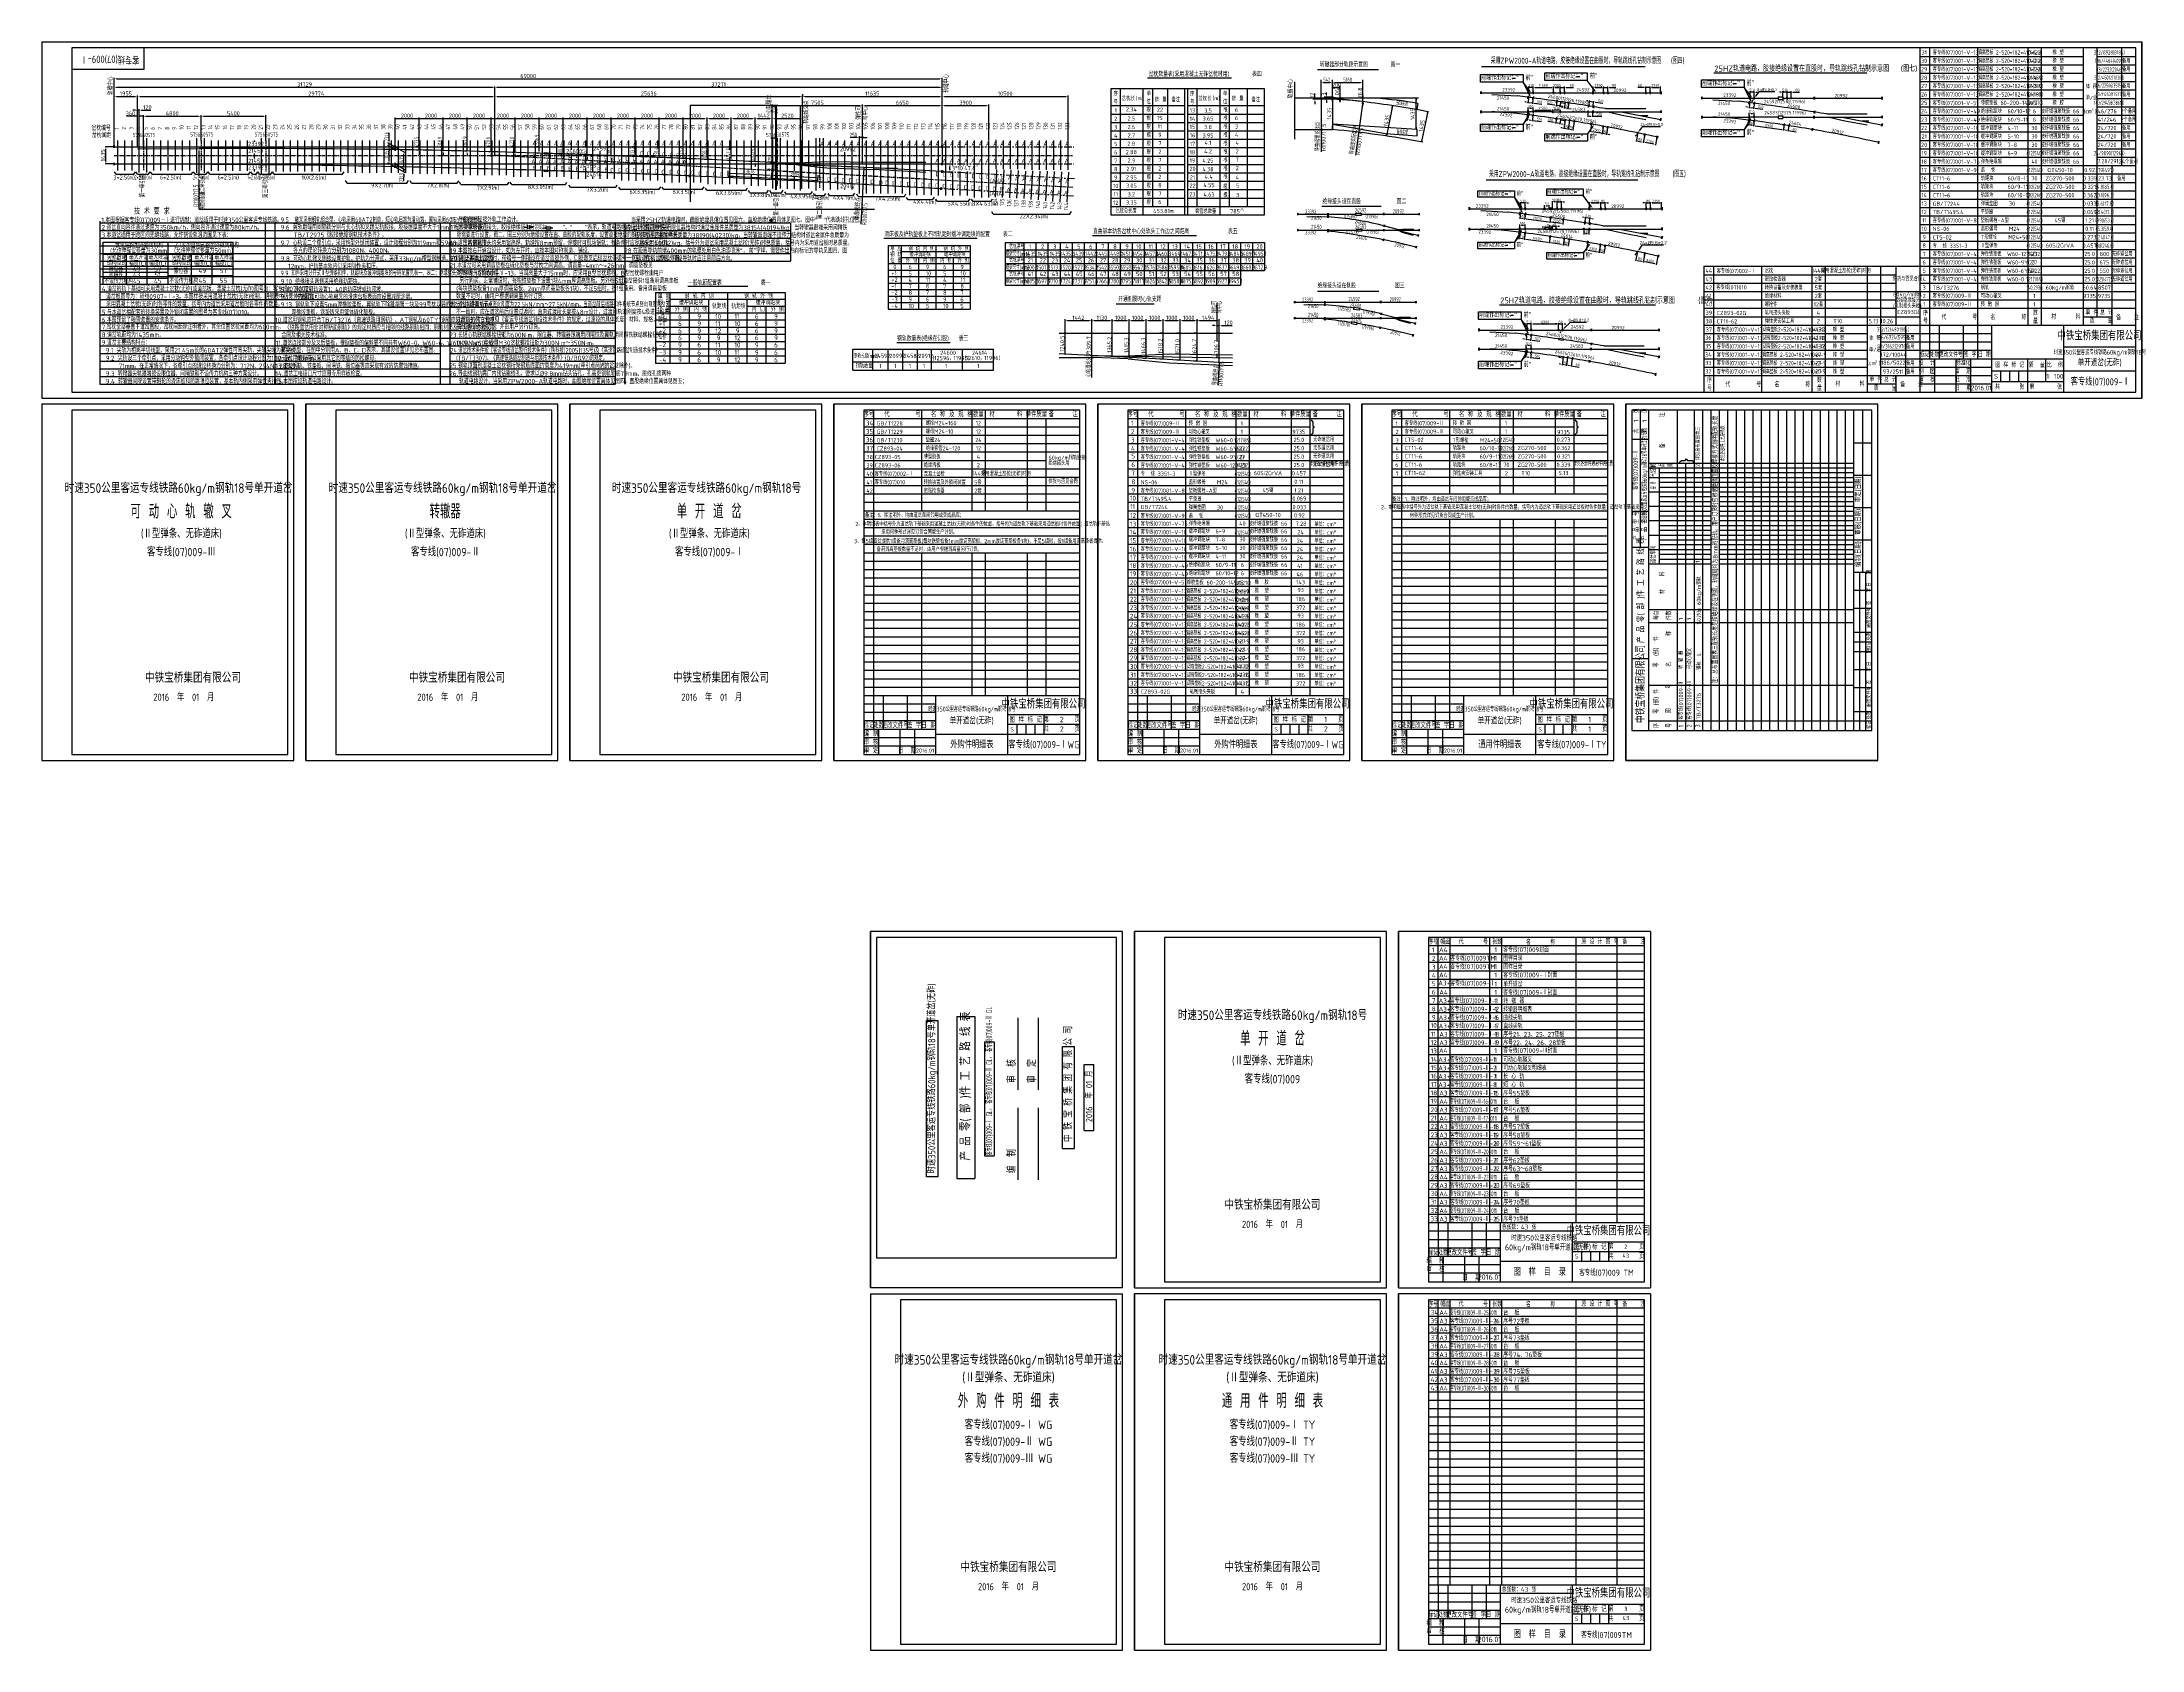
# Model space of a CAD drawing. Header units: millimetres. Extents: x 88099 to 263099, y -144739 to -10699.
import ezdxf
from ezdxf import colors
from ezdxf.entities.mleader import LeaderData, LeaderLine
from ezdxf.enums import TextEntityAlignment as Align
from ezdxf.math import Vec2, Vec3

# ---------------------------------------------------------------- set-up
doc = ezdxf.new("R2010")
doc.units = ezdxf.units.MM
doc.linetypes.add('CENTER', pattern=[50.8, 31.75, -6.35, 6.35, -6.35])
doc.linetypes.add('PHANTOMX2', pattern=[127, 63.5, -12.7, 12.7, -12.7, 12.7, -12.7])
doc.layers.get('0').update_dxf_attribs({"color": 1})
doc.layers.get('Defpoints').update_dxf_attribs({"color": 252})
for name, color, linetype in [('1', 7, 'Continuous'), ('2', 2, 'Continuous'), ('3', 3, 'Continuous'), ('4', 7, 'Continuous'), ('Layer2', 7, 'Continuous'), ('Layer5', 7, 'Continuous'), ('Layer6', 7, 'Continuous'), ('LAYER_1', 160, 'Continuous'), ('图框', 7, 'Continuous'), ('尺寸线层', 7, 'Continuous'), ('文字9', 7, 'Continuous'), ('文字层', 4, 'Continuous'), ('粗实线层', 1, 'Continuous'), ('细实线层', 7, 'Continuous')]:
    doc.layers.add(name, color=color, linetype=linetype)
doc.styles.add('HZ', font='gbenor.shx', dxfattribs={"width": 0.7, "bigfont": 'gbcbig.shx'})
doc.styles.get("Standard").update_dxf_attribs({"font": 'gbenor.shx', "bigfont": 'gbcbig.shx'})
doc.styles.add('文字', font='gbenor.shx', dxfattribs={"width": 0.7, "bigfont": 'gbcbig.shx'})
doc.dimstyles.new('ISO-25', dxfattribs={"dimtxt": 3.5, "dimasz": 2, "dimexe": 0.75, "dimexo": 0, "dimtad": 1, "dimdec": 1, "dimtxsty": 'Standard', "dimcen": 2.5, "dimclrd": 2, "dimclre": 2, "dimclrt": 2, "dimadec": 0, "dimazin": 0, "dimtfac": 1, "dimtdec": 1, "dimtmove": 0, "dimatfit": 3, "dimfxl": 1, "dimarcsym": 0})
doc.dimstyles.new('ISO-25$3', dxfattribs={"dimscale": 100, "dimtxt": 3.5, "dimasz": 2, "dimexe": 0.75, "dimexo": 0, "dimtad": 1, "dimtoh": 1, "dimdec": 1, "dimtxsty": 'Standard', "dimcen": 2.5, "dimclrd": 2, "dimclre": 2, "dimclrt": 2, "dimadec": 0, "dimazin": 0, "dimtfac": 1, "dimtdec": 1, "dimtmove": 0, "dimatfit": 3, "dimfxl": 1, "dimarcsym": 0})
doc.dimstyles.new('P12', dxfattribs={"dimtxt": 2.5, "dimasz": 2, "dimexe": 2, "dimexo": 0, "dimgap": 0.1, "dimtad": 1, "dimdec": 1, "dimzin": 0, "dimdsep": 46, "dimtxsty": 'HZ', "dimcen": 0.1, "dimse1": 1, "dimse2": 1, "dimadec": 0, "dimazin": 0, "dimtfac": 0.72, "dimtdec": 1, "dimtix": 1, "dimtmove": 2, "dimatfit": 3, "dimfxl": 1, "dimtolj": 1, "dimtzin": 0, "dimarcsym": 0})

# ---------------------------------------------------------------- blocks, each defined once
blk = doc.blocks.new('*D6')
at = {"layer": 'Defpoints', "color": 0, "transparency": 16777216}
for p in [(125843, -14476), (94114, -19431), (125843, -20149)]:
    blk.add_point(p, dxfattribs=at)
at = {"layer": '尺寸线层', "color": 7, "lineweight": -2, "transparency": 16777216}
for p, q in [((94114, -19431), (94114, -14401)), ((94314, -14476), (125643, -14476)), ((125843, -20149), (125843, -14401))]:
    blk.add_line(p, q, dxfattribs=at)
at = {"layer": '尺寸线层', "color": 7, "transparency": 16777216}
for points in [[(94314, -14443), (94314, -14509), (94114, -14476)], [(125643, -14443), (125643, -14509), (125843, -14476)]]:
    blk.add_solid(points, dxfattribs=at)
at = {"layer": '尺寸线层', "color": 7, "transparency": 16777216, "insert": (109978, -14238), "char_height": 350, "attachment_point": 5}
blk.add_mtext('31729', dxfattribs=at)
blk = doc.blocks.new('*D7')
at = {"layer": 'Defpoints', "color": 0, "transparency": 16777216}
for p in [(163114, -14476), (125843, -20149), (163114, -19431)]:
    blk.add_point(p, dxfattribs=at)
at = {"layer": '尺寸线层', "color": 7, "lineweight": -2, "transparency": 16777216}
for p, q in [((125843, -20149), (125843, -14401)), ((126043, -14476), (162914, -14476)), ((163114, -19431), (163114, -14401))]:
    blk.add_line(p, q, dxfattribs=at)
at = {"layer": '尺寸线层', "color": 7, "transparency": 16777216}
for points in [[(126043, -14443), (126043, -14509), (125843, -14476)], [(162914, -14443), (162914, -14509), (163114, -14476)]]:
    blk.add_solid(points, dxfattribs=at)
at = {"layer": '尺寸线层', "color": 7, "transparency": 16777216, "insert": (144478, -14238), "char_height": 350, "attachment_point": 5}
blk.add_mtext('37271', dxfattribs=at)
blk = doc.blocks.new('*D8')
at = {"layer": 'Defpoints', "color": 0, "transparency": 16777216}
for p in [(163114, -13767), (94114, -19431), (163114, -19431)]:
    blk.add_point(p, dxfattribs=at)
at = {"layer": '尺寸线层', "color": 7, "lineweight": -2, "transparency": 16777216}
for p, q in [((94114, -19431), (94114, -13692)), ((94314, -13767), (162914, -13767)), ((163114, -19431), (163114, -13692))]:
    blk.add_line(p, q, dxfattribs=at)
at = {"layer": '尺寸线层', "color": 7, "transparency": 16777216}
for points in [[(94314, -13734), (94314, -13800), (94114, -13767)], [(162914, -13734), (162914, -13800), (163114, -13767)]]:
    blk.add_solid(points, dxfattribs=at)
at = {"layer": '尺寸线层', "color": 7, "transparency": 16777216, "insert": (128614, -13530), "char_height": 350, "attachment_point": 5}
blk.add_mtext('69000', dxfattribs=at)
blk = doc.blocks.new('*D18')
at = {"layer": 'Defpoints', "color": 0, "transparency": 16777216}
for p in [(148959, -20866), (148989, -20866), (148959, -21330)]:
    blk.add_point(p, dxfattribs=at)
at = {"layer": '细实线层', "color": 0, "lineweight": -2, "transparency": 16777216}
for p, q in [((148959, -20866), (148959, -21530)), ((148989, -20866), (148989, -21530)), ((148759, -21330), (148559, -21330)), ((148989, -21330), (148959, -21330)), ((149189, -21330), (149389, -21330))]:
    blk.add_line(p, q, dxfattribs=at)
at = {"layer": '细实线层', "color": 0, "transparency": 16777216}
for points in [[(148759, -21297), (148759, -21364), (148959, -21330)], [(149189, -21297), (149189, -21364), (148989, -21330)]]:
    blk.add_solid(points, dxfattribs=at)
at = {"layer": '细实线层', "color": 0, "transparency": 16777216, "insert": (149207, -21132), "char_height": 350, "attachment_point": 5, "style": 'HZ'}
blk.add_mtext('\\A1;30', dxfattribs=at)
blk = doc.blocks.new('*D9')
at = {"layer": 'Defpoints', "color": 0, "transparency": 16777216}
for p in [(117026, -19149), (117514, -19431), (117517, -19663)]:
    blk.add_point(p, dxfattribs=at)
at = {"layer": '细实线层', "color": 0, "lineweight": -2, "transparency": 16777216}
for p, q in [((117514, -19431), (116926, -19092)), ((117026, -18949), (117026, -18749)), ((117026, -19379), (117026, -19149)), ((117517, -19663), (116926, -19321)), ((117026, -19579), (117026, -19779))]:
    blk.add_line(p, q, dxfattribs=at)
at = {"layer": '细实线层', "color": 0, "transparency": 16777216}
for points in [[(116993, -18949), (117060, -18949), (117026, -19149)], [(116993, -19579), (117060, -19579), (117026, -19379)]]:
    blk.add_solid(points, dxfattribs=at)
at = {"layer": '细实线层', "color": 0, "transparency": 16777216, "insert": (116816, -18582), "char_height": 350, "attachment_point": 5, "rotation": 90, "style": 'HZ'}
blk.add_mtext('\\A1;231.6', dxfattribs=at)
blk = doc.blocks.new('*D10')
at = {"layer": 'Defpoints', "color": 0, "transparency": 16777216}
for p in [(117026, -19379), (117517, -19663), (117514, -21098)]:
    blk.add_point(p, dxfattribs=at)
at = {"layer": '细实线层', "color": 0, "lineweight": -2, "transparency": 16777216}
for p, q in [((117517, -19663), (116926, -19321)), ((117514, -21098), (116926, -20759)), ((117026, -20616), (117026, -19579))]:
    blk.add_line(p, q, dxfattribs=at)
at = {"layer": '细实线层', "color": 0, "transparency": 16777216}
for points in [[(116993, -19579), (117060, -19579), (117026, -19379)], [(116993, -20616), (117060, -20616), (117026, -20816)]]:
    blk.add_solid(points, dxfattribs=at)
at = {"layer": '细实线层', "color": 0, "transparency": 16777216, "insert": (116801, -20098), "char_height": 350, "attachment_point": 5, "rotation": 90, "style": 'HZ'}
blk.add_mtext('\\A1;1435', dxfattribs=at)
blk = doc.blocks.new('*D11')
at = {"layer": 'Defpoints', "color": 0, "transparency": 16777216}
for p in [(117514, -19431), (117519, -20866), (118260, -19862)]:
    blk.add_point(p, dxfattribs=at)
at = {"layer": '细实线层', "color": 0, "lineweight": -2, "transparency": 16777216}
for p, q in [((117514, -19431), (118360, -19920)), ((117519, -20866), (118360, -21352)), ((118260, -21094), (118260, -20062))]:
    blk.add_line(p, q, dxfattribs=at)
at = {"layer": '细实线层', "color": 0, "transparency": 16777216}
for points in [[(118227, -20062), (118294, -20062), (118260, -19862)], [(118227, -21094), (118294, -21094), (118260, -21294)]]:
    blk.add_solid(points, dxfattribs=at)
at = {"layer": '细实线层', "color": 0, "transparency": 16777216, "insert": (118029, -20513), "char_height": 350, "attachment_point": 5, "rotation": 90, "style": 'HZ'}
blk.add_mtext('\\A1;1435', dxfattribs=at)
blk = doc.blocks.new('*D12')
at = {"layer": 'Defpoints', "color": 0, "transparency": 16777216}
for p in [(117519, -20866), (117514, -21098), (118260, -21294)]:
    blk.add_point(p, dxfattribs=at)
at = {"layer": '细实线层', "color": 0, "lineweight": -2, "transparency": 16777216}
for p, q in [((117519, -20866), (118360, -21352)), ((118260, -21094), (118260, -20894)), ((117514, -21098), (118360, -21587)), ((118260, -21529), (118260, -21294)), ((118260, -21729), (118260, -21929))]:
    blk.add_line(p, q, dxfattribs=at)
at = {"layer": '细实线层', "color": 0, "transparency": 16777216}
for points in [[(118227, -21094), (118294, -21094), (118260, -21294)], [(118227, -21729), (118294, -21729), (118260, -21529)]]:
    blk.add_solid(points, dxfattribs=at)
at = {"layer": '细实线层', "color": 0, "transparency": 16777216, "insert": (118035, -21988), "char_height": 350, "attachment_point": 5, "rotation": 90, "style": 'HZ'}
blk.add_mtext('\\A1;231.9', dxfattribs=at)
blk = doc.blocks.new('*D13')
at = {"layer": 'Defpoints', "color": 0, "transparency": 16777216}
for p in [(93428, -19431), (94114, -19431), (94114, -20866)]:
    blk.add_point(p, dxfattribs=at)
at = {"layer": '尺寸线层', "color": 7, "lineweight": -2, "transparency": 16777216}
for p, q in [((94114, -19431), (93353, -19431)), ((94114, -20866), (93353, -20866)), ((93428, -20666), (93428, -19631))]:
    blk.add_line(p, q, dxfattribs=at)
at = {"layer": '尺寸线层', "color": 7, "transparency": 16777216}
for points in [[(93394, -19631), (93461, -19631), (93428, -19431)], [(93394, -20666), (93461, -20666), (93428, -20866)]]:
    blk.add_solid(points, dxfattribs=at)
at = {"layer": '尺寸线层', "color": 7, "transparency": 16777216, "insert": (93190, -20149), "char_height": 350, "attachment_point": 5, "rotation": 90}
blk.add_mtext('1435', dxfattribs=at)
blk = doc.blocks.new('*D14')
at = {"layer": 'Defpoints', "color": 0, "transparency": 16777216}
for p in [(96069, -15237), (94114, -19431), (96069, -19431)]:
    blk.add_point(p, dxfattribs=at)
at = {"layer": '尺寸线层', "color": 7, "lineweight": -2, "transparency": 16777216}
for p, q in [((94114, -19431), (94114, -15162)), ((94314, -15237), (95869, -15237)), ((96069, -19431), (96069, -15162))]:
    blk.add_line(p, q, dxfattribs=at)
at = {"layer": '尺寸线层', "color": 7, "transparency": 16777216}
for points in [[(94314, -15204), (94314, -15271), (94114, -15237)], [(95869, -15204), (95869, -15271), (96069, -15237)]]:
    blk.add_solid(points, dxfattribs=at)
at = {"layer": '尺寸线层', "color": 7, "transparency": 16777216, "insert": (95091, -15000), "char_height": 350, "attachment_point": 5}
blk.add_mtext('1955', dxfattribs=at)
blk = doc.blocks.new('*D15')
at = {"layer": 'Defpoints', "color": 0, "transparency": 16777216}
for p in [(96189, -16382), (96189, -18849), (96069, -19431)]:
    blk.add_point(p, dxfattribs=at)
at = {"layer": '尺寸线层', "color": 7, "lineweight": -2, "transparency": 16777216}
for p, q in [((95869, -16382), (95669, -16382)), ((96069, -19431), (96069, -16307)), ((96069, -16382), (96189, -16382)), ((96189, -18849), (96189, -16307)), ((96389, -16382), (97181, -16382))]:
    blk.add_line(p, q, dxfattribs=at)
at = {"layer": '尺寸线层', "color": 7, "transparency": 16777216}
for points in [[(95869, -16349), (95869, -16415), (96069, -16382)], [(96389, -16349), (96389, -16415), (96189, -16382)]]:
    blk.add_solid(points, dxfattribs=at)
at = {"layer": '尺寸线层', "color": 7, "transparency": 16777216, "insert": (96885, -16145), "char_height": 350, "attachment_point": 5}
blk.add_mtext('120', dxfattribs=at)
blk = doc.blocks.new('*D16')
at = {"layer": 'Defpoints', "color": 0, "transparency": 16777216}
for p in [(125843, -15237), (96069, -19431), (125843, -20149)]:
    blk.add_point(p, dxfattribs=at)
at = {"layer": '尺寸线层', "color": 7, "lineweight": -2, "transparency": 16777216}
for p, q in [((96069, -19431), (96069, -15162)), ((96269, -15237), (125643, -15237)), ((125843, -20149), (125843, -15162))]:
    blk.add_line(p, q, dxfattribs=at)
at = {"layer": '尺寸线层', "color": 7, "transparency": 16777216}
for points in [[(96269, -15204), (96269, -15271), (96069, -15237)], [(125643, -15204), (125643, -15271), (125843, -15237)]]:
    blk.add_solid(points, dxfattribs=at)
at = {"layer": '尺寸线层', "color": 7, "transparency": 16777216, "insert": (110956, -15000), "char_height": 350, "attachment_point": 5}
blk.add_mtext('29774', dxfattribs=at)
blk = doc.blocks.new('*D17')
at = {"layer": 'Defpoints', "color": 0, "transparency": 16777216}
for p in [(148959, -20741), (148959, -20741), (149089, -20866)]:
    blk.add_point(p, dxfattribs=at)
at = {"layer": '细实线层', "color": 0, "lineweight": -2, "transparency": 16777216}
for p, q in [((149089, -20866), (148759, -20866)), ((148959, -20541), (148959, -20341)), ((148959, -20741), (149159, -20741)), ((148959, -20866), (148959, -20741)), ((148959, -21066), (148959, -21266))]:
    blk.add_line(p, q, dxfattribs=at)
at = {"layer": '细实线层', "color": 0, "transparency": 16777216}
for points in [[(148926, -20541), (148992, -20541), (148959, -20741)], [(148926, -21066), (148992, -21066), (148959, -20866)]]:
    blk.add_solid(points, dxfattribs=at)
at = {"layer": '细实线层', "color": 0, "transparency": 16777216, "insert": (148761, -20500), "char_height": 350, "attachment_point": 5, "rotation": 90, "style": 'HZ'}
blk.add_mtext('\\A1;125', dxfattribs=at)
blk = doc.blocks.new('*D19')
at = {"layer": 'Defpoints', "color": 0, "transparency": 16777216}
for p in [(151479, -17080), (148959, -20866), (151479, -20866)]:
    blk.add_point(p, dxfattribs=at)
at = {"layer": '尺寸线层', "color": 7, "lineweight": -2, "transparency": 16777216}
for p, q in [((148959, -20866), (148959, -17005)), ((149159, -17080), (151279, -17080)), ((151479, -20866), (151479, -17005))]:
    blk.add_line(p, q, dxfattribs=at)
at = {"layer": '尺寸线层', "color": 7, "transparency": 16777216}
for points in [[(149159, -17047), (149159, -17114), (148959, -17080)], [(151279, -17047), (151279, -17114), (151479, -17080)]]:
    blk.add_solid(points, dxfattribs=at)
at = {"layer": '尺寸线层', "color": 7, "transparency": 16777216, "insert": (150219, -16843), "char_height": 350, "attachment_point": 5}
blk.add_mtext('2520', dxfattribs=at)
blk = doc.blocks.new('*D20')
at = {"layer": 'Defpoints', "color": 0, "transparency": 16777216}
for p in [(151479, -15237), (125843, -20149), (151479, -20866)]:
    blk.add_point(p, dxfattribs=at)
at = {"layer": '尺寸线层', "color": 7, "lineweight": -2, "transparency": 16777216}
for p, q in [((125843, -20149), (125843, -15162)), ((126043, -15237), (151279, -15237)), ((151479, -20866), (151479, -15162))]:
    blk.add_line(p, q, dxfattribs=at)
at = {"layer": '尺寸线层', "color": 7, "transparency": 16777216}
for points in [[(126043, -15204), (126043, -15271), (125843, -15237)], [(151279, -15204), (151279, -15271), (151479, -15237)]]:
    blk.add_solid(points, dxfattribs=at)
at = {"layer": '尺寸线层', "color": 7, "transparency": 16777216, "insert": (138661, -15000), "char_height": 350, "attachment_point": 5}
blk.add_mtext('25636', dxfattribs=at)
blk = doc.blocks.new('*D21')
at = {"layer": 'Defpoints', "color": 0, "transparency": 16777216}
for p in [(145269, -21904), (148900, -22074), (148913, -21801)]:
    blk.add_point(p, dxfattribs=at)
at = {"layer": '细实线层', "color": 0, "lineweight": -2, "transparency": 16777216}
for p, q in [((145269, -21904), (145291, -21430)), ((145481, -21640), (148713, -21791)), ((148900, -22074), (148922, -21601))]:
    blk.add_line(p, q, dxfattribs=at)
at = {"layer": '细实线层', "color": 0, "transparency": 16777216}
for points in [[(145483, -21606), (145480, -21673), (145281, -21630)], [(148715, -21758), (148711, -21825), (148913, -21801)]]:
    blk.add_solid(points, dxfattribs=at)
at = {"layer": '细实线层', "color": 0, "transparency": 16777216, "insert": (147108, -21491), "char_height": 350, "attachment_point": 5, "rotation": 357.31215, "style": 'HZ'}
blk.add_mtext('\\A1;3636', dxfattribs=at)
blk = doc.blocks.new('*D22')
at = {"layer": 'Defpoints', "color": 0, "transparency": 16777216}
for p in [(148900, -22074), (152759, -22269), (152773, -21995)]:
    blk.add_point(p, dxfattribs=at)
at = {"layer": '细实线层', "color": 0, "lineweight": -2, "transparency": 16777216}
for p, q in [((148900, -22074), (148924, -21601)), ((149114, -21811), (152573, -21985)), ((152759, -22269), (152783, -21795))]:
    blk.add_line(p, q, dxfattribs=at)
at = {"layer": '细实线层', "color": 0, "transparency": 16777216}
for points in [[(149115, -21777), (149112, -21844), (148914, -21801)], [(152575, -21952), (152572, -22018), (152773, -21995)]]:
    blk.add_solid(points, dxfattribs=at)
at = {"layer": '细实线层', "color": 0, "transparency": 16777216, "insert": (150855, -21673), "char_height": 350, "attachment_point": 5, "rotation": 357.11649, "style": 'HZ'}
blk.add_mtext('\\A1;3864', dxfattribs=at)
blk = doc.blocks.new('*D34')
at = {"layer": 'Defpoints', "color": 0, "transparency": 16777216}
for p in [(139517, -17080), (137517, -19663), (139517, -19663)]:
    blk.add_point(p, dxfattribs=at)
at = {"layer": '尺寸线层', "color": 7, "lineweight": -2, "transparency": 16777216}
for p, q in [((137517, -19663), (137517, -17005)), ((137717, -17080), (139317, -17080)), ((139517, -19663), (139517, -17005))]:
    blk.add_line(p, q, dxfattribs=at)
at = {"layer": '尺寸线层', "color": 7, "transparency": 16777216}
for points in [[(137717, -17047), (137717, -17114), (137517, -17080)], [(139317, -17047), (139317, -17114), (139517, -17080)]]:
    blk.add_solid(points, dxfattribs=at)
at = {"layer": '尺寸线层', "color": 7, "transparency": 16777216, "insert": (138517, -16843), "char_height": 350, "attachment_point": 5}
blk.add_mtext('2000', dxfattribs=at)
blk = doc.blocks.new('*D23')
at = {"layer": 'Defpoints', "color": 0, "transparency": 16777216}
for p in [(151479, -15037), (163114, -15237), (163114, -19431)]:
    blk.add_point(p, dxfattribs=at)
at = {"layer": '尺寸线层', "color": 7, "lineweight": -2, "transparency": 16777216}
for p, q in [((151479, -15037), (151479, -15312)), ((151679, -15237), (162914, -15237)), ((163114, -19431), (163114, -15162))]:
    blk.add_line(p, q, dxfattribs=at)
at = {"layer": '尺寸线层', "color": 7, "transparency": 16777216}
for points in [[(151679, -15204), (151679, -15271), (151479, -15237)], [(162914, -15204), (162914, -15271), (163114, -15237)]]:
    blk.add_solid(points, dxfattribs=at)
at = {"layer": '尺寸线层', "color": 7, "transparency": 16777216, "insert": (157296, -15000), "char_height": 350, "attachment_point": 5}
blk.add_mtext('11635', dxfattribs=at)
blk = doc.blocks.new('*D24')
at = {"layer": 'Defpoints', "color": 0, "transparency": 16777216}
for p in [(119517, -17080), (117517, -19663), (119517, -19663)]:
    blk.add_point(p, dxfattribs=at)
at = {"layer": '尺寸线层', "color": 7, "lineweight": -2, "transparency": 16777216}
for p, q in [((117517, -19663), (117517, -17005)), ((117717, -17080), (119317, -17080)), ((119517, -19663), (119517, -17005))]:
    blk.add_line(p, q, dxfattribs=at)
at = {"layer": '尺寸线层', "color": 7, "transparency": 16777216}
for points in [[(117717, -17047), (117717, -17114), (117517, -17080)], [(119317, -17047), (119317, -17114), (119517, -17080)]]:
    blk.add_solid(points, dxfattribs=at)
at = {"layer": '尺寸线层', "color": 7, "transparency": 16777216, "insert": (118517, -16843), "char_height": 350, "attachment_point": 5}
blk.add_mtext('2000', dxfattribs=at)
blk = doc.blocks.new('*D25')
at = {"layer": 'Defpoints', "color": 0, "transparency": 16777216}
for p in [(121517, -17080), (119517, -19663), (121517, -19663)]:
    blk.add_point(p, dxfattribs=at)
at = {"layer": '尺寸线层', "color": 7, "lineweight": -2, "transparency": 16777216}
for p, q in [((119517, -19663), (119517, -17005)), ((119717, -17080), (121317, -17080)), ((121517, -19663), (121517, -17005))]:
    blk.add_line(p, q, dxfattribs=at)
at = {"layer": '尺寸线层', "color": 7, "transparency": 16777216}
for points in [[(119717, -17047), (119717, -17114), (119517, -17080)], [(121317, -17047), (121317, -17114), (121517, -17080)]]:
    blk.add_solid(points, dxfattribs=at)
at = {"layer": '尺寸线层', "color": 7, "transparency": 16777216, "insert": (120517, -16843), "char_height": 350, "attachment_point": 5}
blk.add_mtext('2000', dxfattribs=at)
blk = doc.blocks.new('*D26')
at = {"layer": 'Defpoints', "color": 0, "transparency": 16777216}
for p in [(123517, -17080), (121517, -19663), (123517, -19663)]:
    blk.add_point(p, dxfattribs=at)
at = {"layer": '尺寸线层', "color": 7, "lineweight": -2, "transparency": 16777216}
for p, q in [((121517, -19663), (121517, -17005)), ((121717, -17080), (123317, -17080)), ((123517, -19663), (123517, -17005))]:
    blk.add_line(p, q, dxfattribs=at)
at = {"layer": '尺寸线层', "color": 7, "transparency": 16777216}
for points in [[(121717, -17047), (121717, -17114), (121517, -17080)], [(123317, -17047), (123317, -17114), (123517, -17080)]]:
    blk.add_solid(points, dxfattribs=at)
at = {"layer": '尺寸线层', "color": 7, "transparency": 16777216, "insert": (122517, -16843), "char_height": 350, "attachment_point": 5}
blk.add_mtext('2000', dxfattribs=at)
blk = doc.blocks.new('*D27')
at = {"layer": 'Defpoints', "color": 0, "transparency": 16777216}
for p in [(125517, -17080), (123517, -19663), (125517, -19663)]:
    blk.add_point(p, dxfattribs=at)
at = {"layer": '尺寸线层', "color": 7, "lineweight": -2, "transparency": 16777216}
for p, q in [((123517, -19663), (123517, -17005)), ((123717, -17080), (125317, -17080)), ((125517, -19663), (125517, -17005))]:
    blk.add_line(p, q, dxfattribs=at)
at = {"layer": '尺寸线层', "color": 7, "transparency": 16777216}
for points in [[(123717, -17047), (123717, -17114), (123517, -17080)], [(125317, -17047), (125317, -17114), (125517, -17080)]]:
    blk.add_solid(points, dxfattribs=at)
at = {"layer": '尺寸线层', "color": 7, "transparency": 16777216, "insert": (124517, -16843), "char_height": 350, "attachment_point": 5}
blk.add_mtext('2000', dxfattribs=at)
blk = doc.blocks.new('*D28')
at = {"layer": 'Defpoints', "color": 0, "transparency": 16777216}
for p in [(127517, -17080), (125517, -19663), (127517, -19663)]:
    blk.add_point(p, dxfattribs=at)
at = {"layer": '尺寸线层', "color": 7, "lineweight": -2, "transparency": 16777216}
for p, q in [((125517, -19663), (125517, -17005)), ((125717, -17080), (127317, -17080)), ((127517, -19663), (127517, -17005))]:
    blk.add_line(p, q, dxfattribs=at)
at = {"layer": '尺寸线层', "color": 7, "transparency": 16777216}
for points in [[(125717, -17047), (125717, -17114), (125517, -17080)], [(127317, -17047), (127317, -17114), (127517, -17080)]]:
    blk.add_solid(points, dxfattribs=at)
at = {"layer": '尺寸线层', "color": 7, "transparency": 16777216, "insert": (126517, -16843), "char_height": 350, "attachment_point": 5}
blk.add_mtext('2000', dxfattribs=at)
blk = doc.blocks.new('*D29')
at = {"layer": 'Defpoints', "color": 0, "transparency": 16777216}
for p in [(129517, -17080), (127517, -19663), (129517, -19663)]:
    blk.add_point(p, dxfattribs=at)
at = {"layer": '尺寸线层', "color": 7, "lineweight": -2, "transparency": 16777216}
for p, q in [((127517, -19663), (127517, -17005)), ((127717, -17080), (129317, -17080)), ((129517, -19663), (129517, -17005))]:
    blk.add_line(p, q, dxfattribs=at)
at = {"layer": '尺寸线层', "color": 7, "transparency": 16777216}
for points in [[(127717, -17047), (127717, -17114), (127517, -17080)], [(129317, -17047), (129317, -17114), (129517, -17080)]]:
    blk.add_solid(points, dxfattribs=at)
at = {"layer": '尺寸线层', "color": 7, "transparency": 16777216, "insert": (128517, -16843), "char_height": 350, "attachment_point": 5}
blk.add_mtext('2000', dxfattribs=at)
blk = doc.blocks.new('*D30')
at = {"layer": 'Defpoints', "color": 0, "transparency": 16777216}
for p in [(131517, -17080), (129517, -19663), (131517, -19663)]:
    blk.add_point(p, dxfattribs=at)
at = {"layer": '尺寸线层', "color": 7, "lineweight": -2, "transparency": 16777216}
for p, q in [((129517, -19663), (129517, -17005)), ((129717, -17080), (131317, -17080)), ((131517, -19663), (131517, -17005))]:
    blk.add_line(p, q, dxfattribs=at)
at = {"layer": '尺寸线层', "color": 7, "transparency": 16777216}
for points in [[(129717, -17047), (129717, -17114), (129517, -17080)], [(131317, -17047), (131317, -17114), (131517, -17080)]]:
    blk.add_solid(points, dxfattribs=at)
at = {"layer": '尺寸线层', "color": 7, "transparency": 16777216, "insert": (130517, -16843), "char_height": 350, "attachment_point": 5}
blk.add_mtext('2000', dxfattribs=at)
blk = doc.blocks.new('*D31')
at = {"layer": 'Defpoints', "color": 0, "transparency": 16777216}
for p in [(133517, -17080), (131517, -19663), (133517, -19663)]:
    blk.add_point(p, dxfattribs=at)
at = {"layer": '尺寸线层', "color": 7, "lineweight": -2, "transparency": 16777216}
for p, q in [((131517, -19663), (131517, -17005)), ((131717, -17080), (133317, -17080)), ((133517, -19663), (133517, -17005))]:
    blk.add_line(p, q, dxfattribs=at)
at = {"layer": '尺寸线层', "color": 7, "transparency": 16777216}
for points in [[(131717, -17047), (131717, -17114), (131517, -17080)], [(133317, -17047), (133317, -17114), (133517, -17080)]]:
    blk.add_solid(points, dxfattribs=at)
at = {"layer": '尺寸线层', "color": 7, "transparency": 16777216, "insert": (132517, -16843), "char_height": 350, "attachment_point": 5}
blk.add_mtext('2000', dxfattribs=at)
blk = doc.blocks.new('*D32')
at = {"layer": 'Defpoints', "color": 0, "transparency": 16777216}
for p in [(135517, -17080), (133517, -19663), (135517, -19663)]:
    blk.add_point(p, dxfattribs=at)
at = {"layer": '尺寸线层', "color": 7, "lineweight": -2, "transparency": 16777216}
for p, q in [((133517, -19663), (133517, -17005)), ((133717, -17080), (135317, -17080)), ((135517, -19663), (135517, -17005))]:
    blk.add_line(p, q, dxfattribs=at)
at = {"layer": '尺寸线层', "color": 7, "transparency": 16777216}
for points in [[(133717, -17047), (133717, -17114), (133517, -17080)], [(135317, -17047), (135317, -17114), (135517, -17080)]]:
    blk.add_solid(points, dxfattribs=at)
at = {"layer": '尺寸线层', "color": 7, "transparency": 16777216, "insert": (134517, -16843), "char_height": 350, "attachment_point": 5}
blk.add_mtext('2000', dxfattribs=at)
blk = doc.blocks.new('*D33')
at = {"layer": 'Defpoints', "color": 0, "transparency": 16777216}
for p in [(137517, -17080), (135517, -19663), (137517, -19663)]:
    blk.add_point(p, dxfattribs=at)
at = {"layer": '尺寸线层', "color": 7, "lineweight": -2, "transparency": 16777216}
for p, q in [((135517, -19663), (135517, -17005)), ((135717, -17080), (137317, -17080)), ((137517, -19663), (137517, -17005))]:
    blk.add_line(p, q, dxfattribs=at)
at = {"layer": '尺寸线层', "color": 7, "transparency": 16777216}
for points in [[(135717, -17047), (135717, -17114), (135517, -17080)], [(137317, -17047), (137317, -17114), (137517, -17080)]]:
    blk.add_solid(points, dxfattribs=at)
at = {"layer": '尺寸线层', "color": 7, "transparency": 16777216, "insert": (136517, -16843), "char_height": 350, "attachment_point": 5}
blk.add_mtext('2000', dxfattribs=at)
blk = doc.blocks.new('*D35')
at = {"layer": 'Defpoints', "color": 0, "transparency": 16777216}
for p in [(141517, -17080), (139517, -19663), (141517, -19663)]:
    blk.add_point(p, dxfattribs=at)
at = {"layer": '尺寸线层', "color": 7, "lineweight": -2, "transparency": 16777216}
for p, q in [((139517, -19663), (139517, -17005)), ((139717, -17080), (141317, -17080)), ((141517, -19663), (141517, -17005))]:
    blk.add_line(p, q, dxfattribs=at)
at = {"layer": '尺寸线层', "color": 7, "transparency": 16777216}
for points in [[(139717, -17047), (139717, -17114), (139517, -17080)], [(141317, -17047), (141317, -17114), (141517, -17080)]]:
    blk.add_solid(points, dxfattribs=at)
at = {"layer": '尺寸线层', "color": 7, "transparency": 16777216, "insert": (140517, -16843), "char_height": 350, "attachment_point": 5}
blk.add_mtext('2000', dxfattribs=at)
blk = doc.blocks.new('*D36')
at = {"layer": 'Defpoints', "color": 0, "transparency": 16777216}
for p in [(143517, -17080), (141517, -19663), (143517, -19663)]:
    blk.add_point(p, dxfattribs=at)
at = {"layer": '尺寸线层', "color": 7, "lineweight": -2, "transparency": 16777216}
for p, q in [((141517, -19663), (141517, -17005)), ((141717, -17080), (143317, -17080)), ((143517, -19663), (143517, -17005))]:
    blk.add_line(p, q, dxfattribs=at)
at = {"layer": '尺寸线层', "color": 7, "transparency": 16777216}
for points in [[(141717, -17047), (141717, -17114), (141517, -17080)], [(143317, -17047), (143317, -17114), (143517, -17080)]]:
    blk.add_solid(points, dxfattribs=at)
at = {"layer": '尺寸线层', "color": 7, "transparency": 16777216, "insert": (142517, -16843), "char_height": 350, "attachment_point": 5}
blk.add_mtext('2000', dxfattribs=at)
blk = doc.blocks.new('*D37')
at = {"layer": 'Defpoints', "color": 0, "transparency": 16777216}
for p in [(145517, -17080), (143517, -19663), (145517, -19663)]:
    blk.add_point(p, dxfattribs=at)
at = {"layer": '尺寸线层', "color": 7, "lineweight": -2, "transparency": 16777216}
for p, q in [((143517, -19663), (143517, -17005)), ((143717, -17080), (145317, -17080)), ((145517, -19663), (145517, -17005))]:
    blk.add_line(p, q, dxfattribs=at)
at = {"layer": '尺寸线层', "color": 7, "transparency": 16777216}
for points in [[(143717, -17047), (143717, -17114), (143517, -17080)], [(145317, -17047), (145317, -17114), (145517, -17080)]]:
    blk.add_solid(points, dxfattribs=at)
at = {"layer": '尺寸线层', "color": 7, "transparency": 16777216, "insert": (144517, -16843), "char_height": 350, "attachment_point": 5}
blk.add_mtext('2000', dxfattribs=at)
blk = doc.blocks.new('*D38')
at = {"layer": 'Defpoints', "color": 0, "transparency": 16777216}
for p in [(147517, -17080), (145517, -19663), (147517, -19663)]:
    blk.add_point(p, dxfattribs=at)
at = {"layer": '尺寸线层', "color": 7, "lineweight": -2, "transparency": 16777216}
for p, q in [((145517, -19663), (145517, -17005)), ((145717, -17080), (147317, -17080)), ((147517, -19663), (147517, -17005))]:
    blk.add_line(p, q, dxfattribs=at)
at = {"layer": '尺寸线层', "color": 7, "transparency": 16777216}
for points in [[(145717, -17047), (145717, -17114), (145517, -17080)], [(147317, -17047), (147317, -17114), (147517, -17080)]]:
    blk.add_solid(points, dxfattribs=at)
at = {"layer": '尺寸线层', "color": 7, "transparency": 16777216, "insert": (146517, -16843), "char_height": 350, "attachment_point": 5}
blk.add_mtext('2000', dxfattribs=at)
blk = doc.blocks.new('*D39')
at = {"layer": 'Defpoints', "color": 0, "transparency": 16777216}
for p in [(148959, -17080), (147517, -19663), (148959, -20866)]:
    blk.add_point(p, dxfattribs=at)
at = {"layer": '尺寸线层', "color": 7, "lineweight": -2, "transparency": 16777216}
for p, q in [((147517, -19663), (147517, -17005)), ((147717, -17080), (148759, -17080)), ((148959, -20866), (148959, -17005))]:
    blk.add_line(p, q, dxfattribs=at)
at = {"layer": '尺寸线层', "color": 7, "transparency": 16777216}
for points in [[(147717, -17047), (147717, -17114), (147517, -17080)], [(148759, -17047), (148759, -17114), (148959, -17080)]]:
    blk.add_solid(points, dxfattribs=at)
at = {"layer": '尺寸线层', "color": 7, "transparency": 16777216, "insert": (148238, -16843), "char_height": 350, "attachment_point": 5}
blk.add_mtext('1442', dxfattribs=at)
blk = doc.blocks.new('*D40')
at = {"layer": 'Defpoints', "color": 0, "transparency": 16777216}
for p in [(119517, -19431), (119517, -19431), (119517, -19704)]:
    blk.add_point(p, dxfattribs=at)
at = {"layer": '细实线层', "color": 0, "lineweight": -2, "transparency": 16777216}
for p, q in [((119517, -19231), (119517, -19031)), ((119517, -19431), (119317, -19431)), ((119517, -19704), (119317, -19704)), ((119517, -19704), (119517, -19431)), ((119517, -19904), (119517, -20104))]:
    blk.add_line(p, q, dxfattribs=at)
at = {"layer": '细实线层', "color": 0, "transparency": 16777216}
for points in [[(119484, -19231), (119551, -19231), (119517, -19431)], [(119484, -19904), (119551, -19904), (119517, -19704)]]:
    blk.add_solid(points, dxfattribs=at)
at = {"layer": '细实线层', "color": 0, "transparency": 16777216, "insert": (119294, -18990), "char_height": 350, "attachment_point": 5, "rotation": 90, "style": 'HZ'}
blk.add_mtext('\\A1;273.5', dxfattribs=at)
blk = doc.blocks.new('*D41')
at = {"layer": 'Defpoints', "color": 0, "transparency": 16777216}
for p in [(121517, -19431), (121517, -19431), (121517, -19750)]:
    blk.add_point(p, dxfattribs=at)
at = {"layer": '细实线层', "color": 0, "lineweight": -2, "transparency": 16777216}
for p, q in [((121517, -19231), (121517, -19031)), ((121517, -19431), (121317, -19431)), ((121517, -19750), (121317, -19750)), ((121517, -19750), (121517, -19431)), ((121517, -19950), (121517, -20150))]:
    blk.add_line(p, q, dxfattribs=at)
at = {"layer": '细实线层', "color": 0, "transparency": 16777216}
for points in [[(121484, -19231), (121551, -19231), (121517, -19431)], [(121484, -19950), (121551, -19950), (121517, -19750)]]:
    blk.add_solid(points, dxfattribs=at)
at = {"layer": '细实线层', "color": 0, "transparency": 16777216, "insert": (121249, -19002), "char_height": 350, "attachment_point": 5, "rotation": 90, "style": 'HZ'}
blk.add_mtext('\\A1;318.9', dxfattribs=at)
blk = doc.blocks.new('*D42')
at = {"layer": 'Defpoints', "color": 0, "transparency": 16777216}
for p in [(123517, -19431), (123517, -19431), (123517, -19799)]:
    blk.add_point(p, dxfattribs=at)
at = {"layer": '细实线层', "color": 0, "lineweight": -2, "transparency": 16777216}
for p, q in [((123517, -19231), (123517, -19031)), ((123517, -19431), (123317, -19431)), ((123517, -19799), (123317, -19799)), ((123517, -19799), (123517, -19431)), ((123517, -19999), (123517, -20199))]:
    blk.add_line(p, q, dxfattribs=at)
at = {"layer": '细实线层', "color": 0, "transparency": 16777216}
for points in [[(123484, -19231), (123551, -19231), (123517, -19431)], [(123484, -19999), (123551, -19999), (123517, -19799)]]:
    blk.add_solid(points, dxfattribs=at)
at = {"layer": '细实线层', "color": 0, "transparency": 16777216, "insert": (123332, -18983), "char_height": 350, "attachment_point": 5, "rotation": 90, "style": 'HZ'}
blk.add_mtext('\\A1;367.9', dxfattribs=at)
blk = doc.blocks.new('*D43')
at = {"layer": 'Defpoints', "color": 0, "transparency": 16777216}
for p in [(125517, -19431), (125517, -19431), (125517, -19852)]:
    blk.add_point(p, dxfattribs=at)
at = {"layer": '细实线层', "color": 0, "lineweight": -2, "transparency": 16777216}
for p, q in [((125517, -19231), (125517, -19031)), ((125517, -19431), (125317, -19431)), ((125517, -19852), (125317, -19852)), ((125517, -19852), (125517, -19431)), ((125517, -20052), (125517, -20252))]:
    blk.add_line(p, q, dxfattribs=at)
at = {"layer": '细实线层', "color": 0, "transparency": 16777216}
for points in [[(125484, -19231), (125551, -19231), (125517, -19431)], [(125484, -20052), (125551, -20052), (125517, -19852)]]:
    blk.add_solid(points, dxfattribs=at)
at = {"layer": '细实线层', "color": 0, "transparency": 16777216, "insert": (125250, -19024), "char_height": 350, "attachment_point": 5, "rotation": 90, "style": 'HZ'}
blk.add_mtext('\\A1;420.6', dxfattribs=at)
blk = doc.blocks.new('*D44')
at = {"layer": 'Defpoints', "color": 0, "transparency": 16777216}
for p in [(127517, -19431), (127517, -19431), (127517, -19908)]:
    blk.add_point(p, dxfattribs=at)
at = {"layer": '细实线层', "color": 0, "lineweight": -2, "transparency": 16777216}
for p, q in [((127517, -19231), (127517, -19031)), ((127517, -19431), (127317, -19431)), ((127517, -19908), (127317, -19908)), ((127517, -19908), (127517, -19431)), ((127517, -20108), (127517, -20308))]:
    blk.add_line(p, q, dxfattribs=at)
at = {"layer": '细实线层', "color": 0, "transparency": 16777216}
for points in [[(127484, -19231), (127551, -19231), (127517, -19431)], [(127484, -20108), (127551, -20108), (127517, -19908)]]:
    blk.add_solid(points, dxfattribs=at)
at = {"layer": '细实线层', "color": 0, "transparency": 16777216, "insert": (127251, -19024), "char_height": 350, "attachment_point": 5, "rotation": 90, "style": 'HZ'}
blk.add_mtext('\\A1;477.0', dxfattribs=at)
blk = doc.blocks.new('*D45')
at = {"layer": 'Defpoints', "color": 0, "transparency": 16777216}
for p in [(129517, -19431), (129517, -19431), (129517, -19968)]:
    blk.add_point(p, dxfattribs=at)
at = {"layer": '细实线层', "color": 0, "lineweight": -2, "transparency": 16777216}
for p, q in [((129517, -19431), (129317, -19431)), ((129517, -19968), (129317, -19968)), ((129517, -19768), (129517, -19631))]:
    blk.add_line(p, q, dxfattribs=at)
at = {"layer": '细实线层', "color": 0, "transparency": 16777216}
for points in [[(129484, -19631), (129551, -19631), (129517, -19431)], [(129484, -19768), (129551, -19768), (129517, -19968)]]:
    blk.add_solid(points, dxfattribs=at)
at = {"layer": '细实线层', "color": 0, "transparency": 16777216, "insert": (129325, -18850), "char_height": 350, "attachment_point": 5, "rotation": 90, "style": 'HZ'}
blk.add_mtext('\\A1;536.9', dxfattribs=at)
blk = doc.blocks.new('*D46')
at = {"layer": 'Defpoints', "color": 0, "transparency": 16777216}
for p in [(131517, -19431), (131517, -19431), (131517, -20032)]:
    blk.add_point(p, dxfattribs=at)
at = {"layer": '细实线层', "color": 0, "lineweight": -2, "transparency": 16777216}
for p, q in [((131517, -19231), (131517, -19031)), ((131517, -19431), (131317, -19431)), ((131517, -20032), (131317, -20032)), ((131517, -20032), (131517, -19431)), ((131517, -20232), (131517, -20432))]:
    blk.add_line(p, q, dxfattribs=at)
at = {"layer": '细实线层', "color": 0, "transparency": 16777216}
for points in [[(131484, -19231), (131551, -19231), (131517, -19431)], [(131484, -20232), (131551, -20232), (131517, -20032)]]:
    blk.add_solid(points, dxfattribs=at)
at = {"layer": '细实线层', "color": 0, "transparency": 16777216, "insert": (131292, -19731), "char_height": 350, "attachment_point": 5, "rotation": 90, "style": 'HZ'}
blk.add_mtext('\\A1;600.6', dxfattribs=at)
blk = doc.blocks.new('*D47')
at = {"layer": 'Defpoints', "color": 0, "transparency": 16777216}
for p in [(133517, -19431), (133517, -19431), (133517, -20099)]:
    blk.add_point(p, dxfattribs=at)
at = {"layer": '细实线层', "color": 0, "lineweight": -2, "transparency": 16777216}
for p, q in [((133517, -19231), (133517, -19031)), ((133517, -19431), (133317, -19431)), ((133517, -20099), (133317, -20099)), ((133517, -20099), (133517, -19431)), ((133517, -20299), (133517, -20499))]:
    blk.add_line(p, q, dxfattribs=at)
at = {"layer": '细实线层', "color": 0, "transparency": 16777216}
for points in [[(133484, -19231), (133551, -19231), (133517, -19431)], [(133484, -20299), (133551, -20299), (133517, -20099)]]:
    blk.add_solid(points, dxfattribs=at)
at = {"layer": '细实线层', "color": 0, "transparency": 16777216, "insert": (133292, -19765), "char_height": 350, "attachment_point": 5, "rotation": 90, "style": 'HZ'}
blk.add_mtext('\\A1;667.8', dxfattribs=at)
blk = doc.blocks.new('*D48')
at = {"layer": 'Defpoints', "color": 0, "transparency": 16777216}
for p in [(135517, -19431), (135517, -19431), (135517, -20170)]:
    blk.add_point(p, dxfattribs=at)
at = {"layer": '细实线层', "color": 0, "lineweight": -2, "transparency": 16777216}
for p, q in [((135517, -19231), (135517, -19031)), ((135517, -19431), (135317, -19431)), ((135517, -20170), (135317, -20170)), ((135517, -20170), (135517, -19431)), ((135517, -20370), (135517, -20570))]:
    blk.add_line(p, q, dxfattribs=at)
at = {"layer": '细实线层', "color": 0, "transparency": 16777216}
for points in [[(135484, -19231), (135551, -19231), (135517, -19431)], [(135484, -20370), (135551, -20370), (135517, -20170)]]:
    blk.add_solid(points, dxfattribs=at)
at = {"layer": '细实线层', "color": 0, "transparency": 16777216, "insert": (135341, -19811), "char_height": 350, "attachment_point": 5, "rotation": 90, "style": 'HZ'}
blk.add_mtext('\\A1;738.7', dxfattribs=at)
blk = doc.blocks.new('*D49')
at = {"layer": 'Defpoints', "color": 0, "transparency": 16777216}
for p in [(137517, -19431), (137517, -19431), (137517, -20244)]:
    blk.add_point(p, dxfattribs=at)
at = {"layer": '细实线层', "color": 0, "lineweight": -2, "transparency": 16777216}
for p, q in [((137517, -19431), (137317, -19431)), ((137517, -20244), (137317, -20244)), ((137517, -20044), (137517, -19631))]:
    blk.add_line(p, q, dxfattribs=at)
at = {"layer": '细实线层', "color": 0, "transparency": 16777216}
for points in [[(137484, -19631), (137551, -19631), (137517, -19431)], [(137484, -20044), (137551, -20044), (137517, -20244)]]:
    blk.add_solid(points, dxfattribs=at)
at = {"layer": '细实线层', "color": 0, "transparency": 16777216, "insert": (137292, -19838), "char_height": 350, "attachment_point": 5, "rotation": 90, "style": 'HZ'}
blk.add_mtext('\\A1;813.2', dxfattribs=at)
blk = doc.blocks.new('*D50')
at = {"layer": 'Defpoints', "color": 0, "transparency": 16777216}
for p in [(139517, -19431), (139517, -19431), (139517, -20322)]:
    blk.add_point(p, dxfattribs=at)
at = {"layer": '细实线层', "color": 0, "lineweight": -2, "transparency": 16777216}
for p, q in [((139517, -19431), (139317, -19431)), ((139517, -20322), (139317, -20322)), ((139517, -20122), (139517, -19631))]:
    blk.add_line(p, q, dxfattribs=at)
at = {"layer": '细实线层', "color": 0, "transparency": 16777216}
for points in [[(139484, -19631), (139551, -19631), (139517, -19431)], [(139484, -20122), (139551, -20122), (139517, -20322)]]:
    blk.add_solid(points, dxfattribs=at)
at = {"layer": '细实线层', "color": 0, "transparency": 16777216, "insert": (139292, -19877), "char_height": 350, "attachment_point": 5, "rotation": 90, "style": 'HZ'}
blk.add_mtext('\\A1;891.4', dxfattribs=at)
blk = doc.blocks.new('*D51')
at = {"layer": 'Defpoints', "color": 0, "transparency": 16777216}
for p in [(141517, -19431), (141517, -19431), (141517, -20404)]:
    blk.add_point(p, dxfattribs=at)
at = {"layer": '细实线层', "color": 0, "lineweight": -2, "transparency": 16777216}
for p, q in [((141517, -19231), (141517, -19031)), ((141517, -19431), (141317, -19431)), ((141517, -20404), (141317, -20404)), ((141517, -20404), (141517, -19431)), ((141517, -20604), (141517, -20804))]:
    blk.add_line(p, q, dxfattribs=at)
at = {"layer": '细实线层', "color": 0, "transparency": 16777216}
for points in [[(141484, -19231), (141551, -19231), (141517, -19431)], [(141484, -20604), (141551, -20604), (141517, -20404)]]:
    blk.add_solid(points, dxfattribs=at)
at = {"layer": '细实线层', "color": 0, "transparency": 16777216, "insert": (141329, -19885), "char_height": 350, "attachment_point": 5, "rotation": 90, "style": 'HZ'}
blk.add_mtext('\\A1;973.2', dxfattribs=at)
blk = doc.blocks.new('*D52')
at = {"layer": 'Defpoints', "color": 0, "transparency": 16777216}
for p in [(143517, -19431), (143517, -19431), (143517, -20490)]:
    blk.add_point(p, dxfattribs=at)
at = {"layer": '细实线层', "color": 0, "lineweight": -2, "transparency": 16777216}
for p, q in [((143517, -19431), (143317, -19431)), ((143517, -20490), (143317, -20490)), ((143517, -20290), (143517, -19631))]:
    blk.add_line(p, q, dxfattribs=at)
at = {"layer": '细实线层', "color": 0, "transparency": 16777216}
for points in [[(143484, -19631), (143551, -19631), (143517, -19431)], [(143484, -20290), (143551, -20290), (143517, -20490)]]:
    blk.add_solid(points, dxfattribs=at)
at = {"layer": '细实线层', "color": 0, "transparency": 16777216, "insert": (143292, -19960), "char_height": 350, "attachment_point": 5, "rotation": 90, "style": 'HZ'}
blk.add_mtext('\\A1;1058.7', dxfattribs=at)
blk = doc.blocks.new('*D53')
at = {"layer": 'Defpoints', "color": 0, "transparency": 16777216}
for p in [(145517, -19431), (145517, -19431), (145517, -20579)]:
    blk.add_point(p, dxfattribs=at)
at = {"layer": '细实线层', "color": 0, "lineweight": -2, "transparency": 16777216}
for p, q in [((145517, -19431), (145317, -19431)), ((145517, -20579), (145317, -20579)), ((145517, -20379), (145517, -19631))]:
    blk.add_line(p, q, dxfattribs=at)
at = {"layer": '细实线层', "color": 0, "transparency": 16777216}
for points in [[(145484, -19631), (145551, -19631), (145517, -19431)], [(145484, -20379), (145551, -20379), (145517, -20579)]]:
    blk.add_solid(points, dxfattribs=at)
at = {"layer": '细实线层', "color": 0, "transparency": 16777216, "insert": (145292, -20005), "char_height": 350, "attachment_point": 5, "rotation": 90, "style": 'HZ'}
blk.add_mtext('\\A1;1147.8', dxfattribs=at)
blk = doc.blocks.new('*D54')
at = {"layer": 'Defpoints', "color": 0, "transparency": 16777216}
for p in [(147517, -19431), (147517, -19431), (147517, -20672)]:
    blk.add_point(p, dxfattribs=at)
at = {"layer": '细实线层', "color": 0, "lineweight": -2, "transparency": 16777216}
for p, q in [((147517, -19231), (147517, -19031)), ((147517, -19431), (147317, -19431)), ((147517, -20672), (147317, -20672)), ((147517, -20672), (147517, -19431)), ((147517, -20872), (147517, -21072))]:
    blk.add_line(p, q, dxfattribs=at)
at = {"layer": '细实线层', "color": 0, "transparency": 16777216}
for points in [[(147484, -19231), (147551, -19231), (147517, -19431)], [(147484, -20872), (147551, -20872), (147517, -20672)]]:
    blk.add_solid(points, dxfattribs=at)
at = {"layer": '细实线层', "color": 0, "transparency": 16777216, "insert": (147341, -20106), "char_height": 350, "attachment_point": 5, "rotation": 90, "style": 'HZ'}
blk.add_mtext('\\A1;1240.5', dxfattribs=at)
blk = doc.blocks.new('*D55')
at = {"layer": 'Defpoints', "color": 0, "transparency": 16777216}
for p in [(167014, -15998), (167014, -18849), (163114, -19431)]:
    blk.add_point(p, dxfattribs=at)
at = {"layer": '尺寸线层', "color": 7, "lineweight": -2, "transparency": 16777216}
for p, q in [((163114, -19431), (163114, -15923)), ((163314, -15998), (166814, -15998)), ((167014, -18849), (167014, -15923))]:
    blk.add_line(p, q, dxfattribs=at)
at = {"layer": '尺寸线层', "color": 7, "transparency": 16777216}
for points in [[(163314, -15965), (163314, -16032), (163114, -15998)], [(166814, -15965), (166814, -16032), (167014, -15998)]]:
    blk.add_solid(points, dxfattribs=at)
at = {"layer": '尺寸线层', "color": 7, "transparency": 16777216, "insert": (165064, -15761), "char_height": 350, "attachment_point": 5}
blk.add_mtext('3900', dxfattribs=at)
blk = doc.blocks.new('*D56')
at = {"layer": 'Defpoints', "color": 0, "transparency": 16777216}
for p in [(173614, -15237), (173614, -18849), (163114, -19431)]:
    blk.add_point(p, dxfattribs=at)
at = {"layer": '尺寸线层', "color": 7, "lineweight": -2, "transparency": 16777216}
for p, q in [((163114, -19431), (163114, -15162)), ((163314, -15237), (173414, -15237)), ((173614, -18849), (173614, -15162))]:
    blk.add_line(p, q, dxfattribs=at)
at = {"layer": '尺寸线层', "color": 7, "transparency": 16777216}
for points in [[(163314, -15204), (163314, -15271), (163114, -15237)], [(173414, -15204), (173414, -15271), (173614, -15237)]]:
    blk.add_solid(points, dxfattribs=at)
at = {"layer": '尺寸线层', "color": 7, "transparency": 16777216, "insert": (168364, -15000), "char_height": 350, "attachment_point": 5}
blk.add_mtext('10500', dxfattribs=at)
blk = doc.blocks.new('*D63')
at = {"layer": 'Defpoints', "color": 0, "transparency": 16777216}
for p in [(101349, -16886), (96549, -18899), (101349, -18899)]:
    blk.add_point(p, dxfattribs=at)
at = {"layer": '尺寸线层', "color": 7, "lineweight": -2, "transparency": 16777216}
for p, q in [((96549, -18899), (96549, -16811)), ((96749, -16886), (101149, -16886)), ((101349, -18899), (101349, -16811))]:
    blk.add_line(p, q, dxfattribs=at)
at = {"layer": '尺寸线层', "color": 7, "transparency": 16777216}
for points in [[(96749, -16853), (96749, -16920), (96549, -16886)], [(101149, -16853), (101149, -16920), (101349, -16886)]]:
    blk.add_solid(points, dxfattribs=at)
at = {"layer": '尺寸线层', "color": 7, "transparency": 16777216, "insert": (98949, -16649), "char_height": 350, "attachment_point": 5}
blk.add_mtext('4800', dxfattribs=at)
blk = doc.blocks.new('*D4')
at = {"layer": 'Defpoints', "color": 0, "transparency": 16777216}
for p in [(106749, -16886), (101349, -18899), (106749, -18899)]:
    blk.add_point(p, dxfattribs=at)
at = {"layer": '尺寸线层', "color": 7, "lineweight": -2, "transparency": 16777216}
for p, q in [((101349, -18899), (101349, -16811)), ((101549, -16886), (106549, -16886)), ((106749, -18899), (106749, -16811))]:
    blk.add_line(p, q, dxfattribs=at)
at = {"layer": '尺寸线层', "color": 7, "transparency": 16777216}
for points in [[(101549, -16853), (101549, -16920), (101349, -16886)], [(106549, -16853), (106549, -16920), (106749, -16886)]]:
    blk.add_solid(points, dxfattribs=at)
at = {"layer": '尺寸线层', "color": 7, "transparency": 16777216, "insert": (104049, -16649), "char_height": 350, "attachment_point": 5}
blk.add_mtext('5400', dxfattribs=at)
blk = doc.blocks.new('*D5')
at = {"layer": 'Defpoints', "color": 0, "transparency": 16777216}
for p in [(194685, -15459), (195637, -14066), (195637, -15380)]:
    blk.add_point(p, dxfattribs=at)
at = {"layer": '细实线层', "color": 0, "lineweight": -2, "transparency": 16777216}
for p, q in [((194685, -15459), (194685, -13866)), ((195637, -15380), (195637, -13866)), ((194885, -14066), (195437, -14066))]:
    blk.add_line(p, q, dxfattribs=at)
at = {"layer": '细实线层', "color": 0, "transparency": 16777216}
for points in [[(194885, -14033), (194885, -14100), (194685, -14066)], [(195437, -14033), (195437, -14100), (195637, -14066)]]:
    blk.add_solid(points, dxfattribs=at)
at = {"layer": '细实线层', "color": 0, "transparency": 16777216, "insert": (195161, -13841), "char_height": 350, "attachment_point": 5, "style": 'HZ'}
blk.add_mtext('\\A1;542', dxfattribs=at)
blk = doc.blocks.new('ARROW')
for p, q in [((0, 0), (-1.2, 0.08)), ((-1.2, 0.08), (-1.2, -0.08)), ((-1.2, -0.08), (0, 0))]:
    blk.add_line(p, q)
blk = doc.blocks.new('*D64')
at = {"layer": 'Defpoints', "color": 0, "transparency": 16777216}
for p in [(96189, -16886), (96189, -19431), (96549, -19431)]:
    blk.add_point(p, dxfattribs=at)
at = {"layer": '尺寸线层', "color": 7, "lineweight": -2, "transparency": 16777216}
for p, q in [((95989, -16886), (95139, -16886)), ((96189, -19431), (96189, -16811)), ((96549, -16886), (96189, -16886)), ((96549, -19431), (96549, -16811)), ((96749, -16886), (96949, -16886))]:
    blk.add_line(p, q, dxfattribs=at)
at = {"layer": '尺寸线层', "color": 7, "transparency": 16777216}
for points in [[(95989, -16853), (95989, -16920), (96189, -16886)], [(96749, -16853), (96749, -16920), (96549, -16886)]]:
    blk.add_solid(points, dxfattribs=at)
at = {"layer": '尺寸线层', "color": 7, "transparency": 16777216, "insert": (95464, -16649), "char_height": 350, "attachment_point": 5}
blk.add_mtext('360', dxfattribs=at)
blk = doc.blocks.new('*D65')
at = {"layer": 'Defpoints', "color": 0, "transparency": 16777216}
for p in [(195637, -15380), (198179, -14066), (198179, -14674)]:
    blk.add_point(p, dxfattribs=at)
at = {"layer": '细实线层', "color": 0, "lineweight": -2, "transparency": 16777216}
for p, q in [((195637, -15380), (195637, -13866)), ((198179, -14674), (198179, -13866)), ((195837, -14066), (197979, -14066))]:
    blk.add_line(p, q, dxfattribs=at)
at = {"layer": '细实线层', "color": 0, "transparency": 16777216}
for points in [[(195837, -14033), (195837, -14100), (195637, -14066)], [(197979, -14033), (197979, -14100), (198179, -14066)]]:
    blk.add_solid(points, dxfattribs=at)
at = {"layer": '细实线层', "color": 0, "transparency": 16777216, "insert": (196908, -13841), "char_height": 350, "attachment_point": 5, "style": 'HZ'}
blk.add_mtext('\\A1;5168', dxfattribs=at)
blk = doc.blocks.new('*D57')
at = {"layer": 'Defpoints', "color": 0, "transparency": 16777216}
for p in [(173349, -34974), (173349, -34974), (173349, -36723)]:
    blk.add_point(p, dxfattribs=at)
at = {"layer": '细实线层', "color": 7, "lineweight": -2, "transparency": 16777216}
for p, q in [((173349, -34974), (173274, -34974)), ((173349, -36723), (173274, -36723)), ((173349, -36523), (173349, -35174))]:
    blk.add_line(p, q, dxfattribs=at)
at = {"layer": '细实线层', "color": 7, "transparency": 16777216}
for points in [[(173316, -35174), (173383, -35174), (173349, -34974)], [(173316, -36523), (173383, -36523), (173349, -36723)]]:
    blk.add_solid(points, dxfattribs=at)
at = {"layer": '细实线层', "color": 7, "transparency": 16777216, "insert": (173112, -35849), "char_height": 350, "attachment_point": 5, "rotation": 90}
blk.add_mtext('1240.5', dxfattribs=at)
blk = doc.blocks.new('*D66')
at = {"layer": 'Defpoints', "color": 0, "transparency": 16777216}
for p in [(175575, -34974), (175575, -34974), (175575, -36831)]:
    blk.add_point(p, dxfattribs=at)
at = {"layer": '细实线层', "color": 7, "lineweight": -2, "transparency": 16777216}
for p, q in [((175575, -34974), (175500, -34974)), ((175575, -36631), (175575, -35174)), ((175575, -36831), (175500, -36831))]:
    blk.add_line(p, q, dxfattribs=at)
at = {"layer": '细实线层', "color": 7, "transparency": 16777216}
for points in [[(175542, -35174), (175608, -35174), (175575, -34974)], [(175542, -36631), (175608, -36631), (175575, -36831)]]:
    blk.add_solid(points, dxfattribs=at)
at = {"layer": '细实线层', "color": 7, "transparency": 16777216, "insert": (175337, -35903), "char_height": 350, "attachment_point": 5, "rotation": 90}
blk.add_mtext('1309.7', dxfattribs=at)
blk = doc.blocks.new('*D58')
at = {"layer": 'Defpoints', "color": 0, "transparency": 16777216}
for p in [(177283, -34974), (177283, -34974), (177283, -36917)]:
    blk.add_point(p, dxfattribs=at)
at = {"layer": '细实线层', "color": 7, "lineweight": -2, "transparency": 16777216}
for p, q in [((177283, -34974), (177208, -34974)), ((177283, -36717), (177283, -35174)), ((177283, -36917), (177208, -36917))]:
    blk.add_line(p, q, dxfattribs=at)
at = {"layer": '细实线层', "color": 7, "transparency": 16777216}
for points in [[(177250, -35174), (177316, -35174), (177283, -34974)], [(177250, -36717), (177316, -36717), (177283, -36917)]]:
    blk.add_solid(points, dxfattribs=at)
at = {"layer": '细实线层', "color": 7, "transparency": 16777216, "insert": (177046, -35945), "char_height": 350, "attachment_point": 5, "rotation": 90}
blk.add_mtext('1365.2', dxfattribs=at)
blk = doc.blocks.new('*D67')
at = {"layer": 'Defpoints', "color": 0, "transparency": 16777216}
for p in [(175575, -33927), (177283, -33927), (177283, -33927)]:
    blk.add_point(p, dxfattribs=at)
at = {"layer": '细实线层', "color": 7, "lineweight": -2, "transparency": 16777216}
for p, q in [((175575, -33927), (175575, -34002)), ((175775, -33927), (177083, -33927)), ((177283, -33927), (177283, -34002))]:
    blk.add_line(p, q, dxfattribs=at)
at = {"layer": '细实线层', "color": 7, "transparency": 16777216}
for points in [[(175775, -33893), (175775, -33960), (175575, -33927)], [(177083, -33893), (177083, -33960), (177283, -33927)]]:
    blk.add_solid(points, dxfattribs=at)
at = {"layer": '细实线层', "color": 7, "transparency": 16777216, "insert": (176429, -33689), "char_height": 350, "attachment_point": 5}
blk.add_mtext('1130', dxfattribs=at)
blk = doc.blocks.new('*D68')
at = {"layer": 'Defpoints', "color": 0, "transparency": 16777216}
for p in [(177283, -33927), (178699, -33927), (178699, -34850)]:
    blk.add_point(p, dxfattribs=at)
at = {"layer": '细实线层', "color": 7, "lineweight": -2, "transparency": 16777216}
for p, q in [((177283, -33927), (177283, -34002)), ((177483, -33927), (178499, -33927)), ((178699, -34850), (178699, -33852))]:
    blk.add_line(p, q, dxfattribs=at)
at = {"layer": '细实线层', "color": 7, "transparency": 16777216}
for points in [[(177483, -33893), (177483, -33960), (177283, -33927)], [(178499, -33893), (178499, -33960), (178699, -33927)]]:
    blk.add_solid(points, dxfattribs=at)
at = {"layer": '细实线层', "color": 7, "transparency": 16777216, "insert": (177991, -33689), "char_height": 350, "attachment_point": 5}
blk.add_mtext('1000', dxfattribs=at)
blk = doc.blocks.new('*D59')
at = {"layer": 'Defpoints', "color": 0, "transparency": 16777216}
for p in [(178699, -33927), (180115, -33927), (180115, -33927)]:
    blk.add_point(p, dxfattribs=at)
at = {"layer": '细实线层', "color": 7, "lineweight": -2, "transparency": 16777216}
for p, q in [((178699, -33927), (178699, -33852)), ((178899, -33927), (179915, -33927)), ((180115, -33927), (180115, -33852))]:
    blk.add_line(p, q, dxfattribs=at)
at = {"layer": '细实线层', "color": 7, "transparency": 16777216}
for points in [[(178899, -33893), (178899, -33960), (178699, -33927)], [(179915, -33893), (179915, -33960), (180115, -33927)]]:
    blk.add_solid(points, dxfattribs=at)
at = {"layer": '细实线层', "color": 7, "transparency": 16777216, "insert": (179407, -33689), "char_height": 350, "attachment_point": 5}
blk.add_mtext('1000', dxfattribs=at)
blk = doc.blocks.new('*D60')
at = {"layer": 'Defpoints', "color": 0, "transparency": 16777216}
for p in [(180118, -33927), (181534, -33927), (181534, -33927)]:
    blk.add_point(p, dxfattribs=at)
at = {"layer": '细实线层', "color": 7, "lineweight": -2, "transparency": 16777216}
for p, q in [((180118, -33927), (180118, -33852)), ((180318, -33927), (181334, -33927)), ((181534, -33927), (181534, -33852))]:
    blk.add_line(p, q, dxfattribs=at)
at = {"layer": '细实线层', "color": 7, "transparency": 16777216}
for points in [[(180318, -33893), (180318, -33960), (180118, -33927)], [(181334, -33893), (181334, -33960), (181534, -33927)]]:
    blk.add_solid(points, dxfattribs=at)
at = {"layer": '细实线层', "color": 7, "transparency": 16777216, "insert": (180826, -33689), "char_height": 350, "attachment_point": 5}
blk.add_mtext('1000', dxfattribs=at)
blk = doc.blocks.new('*D61')
at = {"layer": 'Defpoints', "color": 0, "transparency": 16777216}
for p in [(181534, -33927), (182951, -33927), (182951, -33927)]:
    blk.add_point(p, dxfattribs=at)
at = {"layer": '细实线层', "color": 7, "lineweight": -2, "transparency": 16777216}
for p, q in [((181534, -33927), (181534, -33852)), ((181734, -33927), (182751, -33927)), ((182951, -33927), (182951, -33852))]:
    blk.add_line(p, q, dxfattribs=at)
at = {"layer": '细实线层', "color": 7, "transparency": 16777216}
for points in [[(181734, -33893), (181734, -33960), (181534, -33927)], [(182751, -33893), (182751, -33960), (182951, -33927)]]:
    blk.add_solid(points, dxfattribs=at)
at = {"layer": '细实线层', "color": 7, "transparency": 16777216, "insert": (182242, -33689), "char_height": 350, "attachment_point": 5}
blk.add_mtext('1000', dxfattribs=at)
blk = doc.blocks.new('*D62')
at = {"layer": 'Defpoints', "color": 0, "transparency": 16777216}
for p in [(182951, -33927), (184367, -33927), (184367, -33927)]:
    blk.add_point(p, dxfattribs=at)
at = {"layer": '细实线层', "color": 7, "lineweight": -2, "transparency": 16777216}
for p, q in [((182951, -33927), (182951, -33852)), ((183151, -33927), (184167, -33927)), ((184367, -33927), (184367, -33852))]:
    blk.add_line(p, q, dxfattribs=at)
at = {"layer": '细实线层', "color": 7, "transparency": 16777216}
for points in [[(183151, -33893), (183151, -33960), (182951, -33927)], [(184167, -33893), (184167, -33960), (184367, -33927)]]:
    blk.add_solid(points, dxfattribs=at)
at = {"layer": '细实线层', "color": 7, "transparency": 16777216, "insert": (183659, -33689), "char_height": 350, "attachment_point": 5}
blk.add_mtext('1000', dxfattribs=at)
blk = doc.blocks.new('*D69')
at = {"layer": 'Defpoints', "color": 0, "transparency": 16777216}
for p in [(184367, -33927), (186202, -33927), (186202, -34257)]:
    blk.add_point(p, dxfattribs=at)
at = {"layer": '细实线层', "color": 7, "lineweight": -2, "transparency": 16777216}
for p, q in [((184367, -33927), (184367, -34002)), ((184567, -33927), (186002, -33927)), ((186202, -34257), (186202, -33852))]:
    blk.add_line(p, q, dxfattribs=at)
at = {"layer": '细实线层', "color": 7, "transparency": 16777216}
for points in [[(184567, -33893), (184567, -33960), (184367, -33927)], [(186002, -33893), (186002, -33960), (186202, -33927)]]:
    blk.add_solid(points, dxfattribs=at)
at = {"layer": '细实线层', "color": 7, "transparency": 16777216, "insert": (185284, -33689), "char_height": 350, "attachment_point": 5}
blk.add_mtext('1494', dxfattribs=at)
blk = doc.blocks.new('*D70')
at = {"layer": 'Defpoints', "color": 0, "transparency": 16777216}
for p in [(186027, -34332), (186202, -34332), (186027, -35656)]:
    blk.add_point(p, dxfattribs=at)
at = {"layer": '细实线层', "color": 7, "lineweight": -2, "transparency": 16777216}
for p, q in [((185827, -34332), (185627, -34332)), ((186027, -35656), (186027, -34257)), ((186027, -34332), (186202, -34332)), ((186202, -34332), (186202, -34257)), ((186402, -34332), (187268, -34332))]:
    blk.add_line(p, q, dxfattribs=at)
at = {"layer": '细实线层', "color": 7, "transparency": 16777216}
for points in [[(185827, -34299), (185827, -34366), (186027, -34332)], [(186402, -34299), (186402, -34366), (186202, -34332)]]:
    blk.add_solid(points, dxfattribs=at)
at = {"layer": '细实线层', "color": 7, "transparency": 16777216, "insert": (186972, -34095), "char_height": 350, "attachment_point": 5}
blk.add_mtext('120', dxfattribs=at)
blk = doc.blocks.new('*D71')
at = {"layer": 'Defpoints', "color": 0, "transparency": 16777216}
for p in [(178699, -34974), (178699, -34974), (178699, -36977)]:
    blk.add_point(p, dxfattribs=at)
at = {"layer": '细实线层', "color": 7, "lineweight": -2, "transparency": 16777216}
for p, q in [((178699, -34974), (178624, -34974)), ((178699, -36777), (178699, -35174)), ((178699, -36977), (178624, -36977))]:
    blk.add_line(p, q, dxfattribs=at)
at = {"layer": '细实线层', "color": 7, "transparency": 16777216}
for points in [[(178666, -35174), (178733, -35174), (178699, -34974)], [(178666, -36777), (178733, -36777), (178699, -36977)]]:
    blk.add_solid(points, dxfattribs=at)
at = {"layer": '细实线层', "color": 7, "transparency": 16777216, "insert": (178462, -35976), "char_height": 350, "attachment_point": 5, "rotation": 90}
blk.add_mtext('1415.3', dxfattribs=at)
blk = doc.blocks.new('*D72')
at = {"layer": 'Defpoints', "color": 0, "transparency": 16777216}
for p in [(180118, -34974), (180118, -34974), (180118, -37069)]:
    blk.add_point(p, dxfattribs=at)
at = {"layer": '细实线层', "color": 7, "lineweight": -2, "transparency": 16777216}
for p, q in [((180118, -34974), (180043, -34974)), ((180118, -36869), (180118, -35174)), ((180118, -37069), (180043, -37069))]:
    blk.add_line(p, q, dxfattribs=at)
at = {"layer": '细实线层', "color": 7, "transparency": 16777216}
for points in [[(180085, -35174), (180152, -35174), (180118, -34974)], [(180085, -36869), (180152, -36869), (180118, -37069)]]:
    blk.add_solid(points, dxfattribs=at)
at = {"layer": '细实线层', "color": 7, "transparency": 16777216, "insert": (179881, -36022), "char_height": 350, "attachment_point": 5, "rotation": 90}
blk.add_mtext('1466.3', dxfattribs=at)
blk = doc.blocks.new('*D73')
at = {"layer": 'Defpoints', "color": 0, "transparency": 16777216}
for p in [(181534, -34974), (181534, -34974), (181534, -37146)]:
    blk.add_point(p, dxfattribs=at)
at = {"layer": '细实线层', "color": 7, "lineweight": -2, "transparency": 16777216}
for p, q in [((181534, -34974), (181459, -34974)), ((181534, -36946), (181534, -35174)), ((181534, -37146), (181459, -37146))]:
    blk.add_line(p, q, dxfattribs=at)
at = {"layer": '细实线层', "color": 7, "transparency": 16777216}
for points in [[(181501, -35174), (181568, -35174), (181534, -34974)], [(181501, -36946), (181568, -36946), (181534, -37146)]]:
    blk.add_solid(points, dxfattribs=at)
at = {"layer": '细实线层', "color": 7, "transparency": 16777216, "insert": (181297, -36060), "char_height": 350, "attachment_point": 5, "rotation": 90}
blk.add_mtext('1518.2', dxfattribs=at)
blk = doc.blocks.new('*D74')
at = {"layer": 'Defpoints', "color": 0, "transparency": 16777216}
for p in [(182951, -34974), (182951, -34974), (182951, -37225)]:
    blk.add_point(p, dxfattribs=at)
at = {"layer": '细实线层', "color": 7, "lineweight": -2, "transparency": 16777216}
for p, q in [((182951, -34974), (182876, -34974)), ((182951, -37025), (182951, -35174)), ((182951, -37225), (182876, -37225))]:
    blk.add_line(p, q, dxfattribs=at)
at = {"layer": '细实线层', "color": 7, "transparency": 16777216}
for points in [[(182917, -35174), (182984, -35174), (182951, -34974)], [(182917, -37025), (182984, -37025), (182951, -37225)]]:
    blk.add_solid(points, dxfattribs=at)
at = {"layer": '细实线层', "color": 7, "transparency": 16777216, "insert": (182713, -36099), "char_height": 350, "attachment_point": 5, "rotation": 90}
blk.add_mtext('1571.0', dxfattribs=at)
blk = doc.blocks.new('*D75')
at = {"layer": 'Defpoints', "color": 0, "transparency": 16777216}
for p in [(184367, -34974), (184367, -34974), (184367, -37288)]:
    blk.add_point(p, dxfattribs=at)
at = {"layer": '细实线层', "color": 7, "lineweight": -2, "transparency": 16777216}
for p, q in [((184367, -34974), (184292, -34974)), ((184367, -37088), (184367, -35174)), ((184367, -37288), (184292, -37288))]:
    blk.add_line(p, q, dxfattribs=at)
at = {"layer": '细实线层', "color": 7, "transparency": 16777216}
for points in [[(184333, -35174), (184400, -35174), (184367, -34974)], [(184333, -37088), (184400, -37088), (184367, -37288)]]:
    blk.add_solid(points, dxfattribs=at)
at = {"layer": '细实线层', "color": 7, "transparency": 16777216, "insert": (184129, -36131), "char_height": 350, "attachment_point": 5, "rotation": 90}
blk.add_mtext('1624.7', dxfattribs=at)
blk = doc.blocks.new('*D76')
at = {"layer": 'Defpoints', "color": 0, "transparency": 16777216}
for p in [(186202, -34974), (186202, -34974), (186202, -37403)]:
    blk.add_point(p, dxfattribs=at)
at = {"layer": '细实线层', "color": 7, "lineweight": -2, "transparency": 16777216}
for p, q in [((186202, -34974), (186127, -34974)), ((186202, -37203), (186202, -35174)), ((186202, -37403), (186127, -37403))]:
    blk.add_line(p, q, dxfattribs=at)
at = {"layer": '细实线层', "color": 7, "transparency": 16777216}
for points in [[(186168, -35174), (186235, -35174), (186202, -34974)], [(186168, -37203), (186235, -37203), (186202, -37403)]]:
    blk.add_solid(points, dxfattribs=at)
at = {"layer": '细实线层', "color": 7, "transparency": 16777216, "insert": (185964, -36188), "char_height": 350, "attachment_point": 5, "rotation": 90}
blk.add_mtext('1706.7', dxfattribs=at)
blk = doc.blocks.new('*U2')
at = {"layer": '细实线层'}
for p, q in [((0, 0), (13.355625, 0)), ((0, 0), (0, -6)), ((13.355625, 0), (13.355625, -6)), ((0, -6), (13.355625, -6))]:
    blk.add_line(p, q, dxfattribs=at)
blk = doc.blocks.new('*U3')
at = {"layer": '细实线层'}
for p, q in [((0, 0), (13.355625, 0)), ((0, 0), (0, -6)), ((13.355625, 0), (13.355625, -6)), ((0, -6), (13.355625, -6))]:
    blk.add_line(p, q, dxfattribs=at)
blk = doc.blocks.new('*D77')
at = {"layer": 'Defpoints', "color": 0, "transparency": 16777216}
for p in [(175575, -33927), (173349, -36638), (175575, -36638)]:
    blk.add_point(p, dxfattribs=at)
at = {"layer": '细实线层', "color": 7, "lineweight": -2, "transparency": 16777216}
for p, q in [((173349, -36638), (173349, -33852)), ((173549, -33927), (175375, -33927)), ((175575, -36638), (175575, -33852))]:
    blk.add_line(p, q, dxfattribs=at)
at = {"layer": '细实线层', "color": 7, "transparency": 16777216}
for points in [[(173549, -33893), (173549, -33960), (173349, -33927)], [(175375, -33893), (175375, -33960), (175575, -33927)]]:
    blk.add_solid(points, dxfattribs=at)
at = {"layer": '细实线层', "color": 7, "transparency": 16777216, "insert": (174462, -33689), "char_height": 350, "attachment_point": 5}
blk.add_mtext('1442', dxfattribs=at)
blk = doc.blocks.new('*D97')
at = {"layer": 'Defpoints', "color": 0, "transparency": 16777216}
for p in [(213698, -24357), (213308, -24593), (213698, -24544)]:
    blk.add_point(p, dxfattribs=at)
at = {"layer": '细实线层', "color": 7, "lineweight": -2, "transparency": 16777216}
for p, q in [((213308, -24593), (213308, -24290)), ((213443, -24357), (213563, -24357)), ((213698, -24544), (213698, -24290))]:
    blk.add_line(p, q, dxfattribs=at)
at = {"layer": '细实线层', "color": 7, "transparency": 16777216}
for points in [[(213443, -24335), (213443, -24380), (213308, -24357)], [(213563, -24335), (213563, -24380), (213698, -24357)]]:
    blk.add_solid(points, dxfattribs=at)
at = {"layer": '细实线层', "color": 2, "transparency": 16777216, "insert": (213503, -24188), "char_height": 225, "attachment_point": 5}
blk.add_mtext('{\\W0.7;510}', dxfattribs=at)
blk = doc.blocks.new('*D98')
at = {"layer": 'Defpoints', "color": 0, "transparency": 16777216}
for p in [(211260, -25990), (211260, -26177), (211698, -26291)]:
    blk.add_point(p, dxfattribs=at)
at = {"layer": '细实线层', "color": 7, "lineweight": -2, "transparency": 16777216}
for p, q in [((211260, -26177), (211260, -25923)), ((211563, -25990), (211395, -25990)), ((211698, -26291), (211698, -25923))]:
    blk.add_line(p, q, dxfattribs=at)
at = {"layer": '细实线层', "color": 7, "transparency": 16777216}
for points in [[(211395, -25968), (211395, -26013), (211260, -25990)], [(211563, -25968), (211563, -26013), (211698, -25990)]]:
    blk.add_solid(points, dxfattribs=at)
at = {"layer": '细实线层', "color": 2, "transparency": 16777216, "insert": (211479, -25822), "char_height": 225, "attachment_point": 5}
blk.add_mtext('510', dxfattribs=at)
blk = doc.blocks.new('*D128')
at = {"layer": 'Defpoints', "color": 0, "transparency": 16777216}
for p in [(211322, -24111), (211322, -24593), (211698, -24593)]:
    blk.add_point(p, dxfattribs=at)
at = {"layer": '细实线层', "color": 7, "lineweight": -2, "transparency": 16777216}
for p, q in [((211187, -24111), (211052, -24111)), ((211322, -24593), (211322, -24044)), ((211698, -24111), (211322, -24111)), ((211698, -24593), (211698, -24044)), ((211833, -24111), (211968, -24111))]:
    blk.add_line(p, q, dxfattribs=at)
at = {"layer": '细实线层', "color": 7, "transparency": 16777216}
for points in [[(211187, -24089), (211187, -24134), (211322, -24111)], [(211833, -24089), (211833, -24134), (211698, -24111)]]:
    blk.add_solid(points, dxfattribs=at)
at = {"layer": '细实线层', "color": 2, "transparency": 16777216, "insert": (211510, -23943), "char_height": 225, "attachment_point": 5}
blk.add_mtext('510', dxfattribs=at)
blk = doc.blocks.new('*D99')
at = {"layer": 'Defpoints', "color": 0, "transparency": 16777216}
for p in [(217993, -24111), (217070, -24593), (217993, -24593)]:
    blk.add_point(p, dxfattribs=at)
at = {"layer": '细实线层', "color": 7, "lineweight": -2, "transparency": 16777216}
for p, q in [((217070, -24593), (217070, -24044)), ((217205, -24111), (217858, -24111)), ((217993, -24593), (217993, -24044))]:
    blk.add_line(p, q, dxfattribs=at)
at = {"layer": '细实线层', "color": 7, "transparency": 16777216}
for points in [[(217205, -24089), (217205, -24134), (217070, -24111)], [(217858, -24089), (217858, -24134), (217993, -24111)]]:
    blk.add_solid(points, dxfattribs=at)
at = {"layer": '细实线层', "color": 2, "transparency": 16777216, "insert": (217532, -23943), "char_height": 225, "attachment_point": 5}
blk.add_mtext('2350', dxfattribs=at)
blk = doc.blocks.new('*D129')
at = {"layer": 'Defpoints', "color": 0, "transparency": 16777216}
for p in [(217993, -24480), (218369, -24111), (218369, -24480)]:
    blk.add_point(p, dxfattribs=at)
at = {"layer": '细实线层', "color": 7, "lineweight": -2, "transparency": 16777216}
for p, q in [((217858, -24111), (217723, -24111)), ((217993, -24480), (217993, -24044)), ((217993, -24111), (218369, -24111)), ((218369, -24480), (218369, -24044)), ((218504, -24111), (218639, -24111))]:
    blk.add_line(p, q, dxfattribs=at)
at = {"layer": '细实线层', "color": 7, "transparency": 16777216}
for points in [[(217858, -24089), (217858, -24134), (217993, -24111)], [(218504, -24089), (218504, -24134), (218369, -24111)]]:
    blk.add_solid(points, dxfattribs=at)
at = {"layer": '细实线层', "color": 2, "transparency": 16777216, "insert": (218181, -23943), "char_height": 225, "attachment_point": 5}
blk.add_mtext('80', dxfattribs=at)
blk = doc.blocks.new('*D130')
at = {"layer": 'Defpoints', "color": 0, "transparency": 16777216}
for p in [(216912, -27401), (217969, -27586), (217860, -28205)]:
    blk.add_point(p, dxfattribs=at)
at = {"layer": '细实线层', "color": 7, "lineweight": -2, "transparency": 16777216}
for p, q in [((216912, -27401), (216792, -28086)), ((217969, -27586), (217848, -28271)), ((216936, -28043), (217727, -28181))]:
    blk.add_line(p, q, dxfattribs=at)
at = {"layer": '细实线层', "color": 7, "transparency": 16777216}
for points in [[(216940, -28021), (216933, -28065), (216803, -28019)], [(217731, -28159), (217723, -28204), (217860, -28205)]]:
    blk.add_solid(points, dxfattribs=at)
at = {"layer": '细实线层', "color": 2, "transparency": 16777216, "insert": (217361, -27946), "char_height": 225, "attachment_point": 5, "rotation": 350.0519}
blk.add_mtext('2300', dxfattribs=at)
blk = doc.blocks.new('*D131')
at = {"layer": 'Defpoints', "color": 0, "transparency": 16777216}
for p in [(217958, -27652), (218350, -27715), (218261, -28270)]:
    blk.add_point(p, dxfattribs=at)
at = {"layer": '细实线层', "color": 7, "lineweight": -2, "transparency": 16777216}
for p, q in [((217958, -27652), (217858, -28273)), ((218350, -27715), (218250, -28336)), ((218002, -28228), (218128, -28248))]:
    blk.add_line(p, q, dxfattribs=at)
at = {"layer": '细实线层', "color": 7, "transparency": 16777216}
for points in [[(218006, -28206), (217998, -28250), (217869, -28206)], [(218131, -28226), (218124, -28270), (218261, -28270)]]:
    blk.add_solid(points, dxfattribs=at)
at = {"layer": '细实线层', "color": 2, "transparency": 16777216, "insert": (218092, -28071), "char_height": 225, "attachment_point": 5, "rotation": 350.84973}
blk.add_mtext('80', dxfattribs=at)
blk = doc.blocks.new('*D100')
at = {"layer": 'Defpoints', "color": 0, "transparency": 16777216}
for p in [(214354, -24207), (214711, -24030), (214711, -24593)]:
    blk.add_point(p, dxfattribs=at)
at = {"layer": '细实线层', "color": 7, "lineweight": -2, "transparency": 16777216}
for p, q in [((214219, -24030), (214084, -24030)), ((214354, -24207), (214354, -23963)), ((214354, -24030), (214711, -24030)), ((214711, -24593), (214711, -23963)), ((214846, -24030), (214981, -24030))]:
    blk.add_line(p, q, dxfattribs=at)
at = {"layer": '细实线层', "color": 7, "transparency": 16777216}
for points in [[(214219, -24008), (214219, -24053), (214354, -24030)], [(214846, -24008), (214846, -24053), (214711, -24030)]]:
    blk.add_solid(points, dxfattribs=at)
at = {"layer": '细实线层', "color": 2, "transparency": 16777216, "insert": (214533, -23862), "char_height": 225, "attachment_point": 5}
blk.add_mtext('80', dxfattribs=at)
blk = doc.blocks.new('*D101')
at = {"layer": 'Defpoints', "color": 0, "transparency": 16777216}
for p in [(221769, -24480), (222145, -24111), (222145, -24480)]:
    blk.add_point(p, dxfattribs=at)
at = {"layer": '细实线层', "color": 7, "lineweight": -2, "transparency": 16777216}
for p, q in [((221634, -24111), (221499, -24111)), ((221769, -24480), (221769, -24044)), ((221769, -24111), (222145, -24111)), ((222145, -24480), (222145, -24044)), ((222280, -24111), (222415, -24111))]:
    blk.add_line(p, q, dxfattribs=at)
at = {"layer": '细实线层', "color": 7, "transparency": 16777216}
for points in [[(221634, -24089), (221634, -24134), (221769, -24111)], [(222280, -24089), (222280, -24134), (222145, -24111)]]:
    blk.add_solid(points, dxfattribs=at)
at = {"layer": '细实线层', "color": 2, "transparency": 16777216, "insert": (221957, -23943), "char_height": 225, "attachment_point": 5}
blk.add_mtext('80', dxfattribs=at)
blk = doc.blocks.new('*D132')
at = {"layer": 'Defpoints', "color": 0, "transparency": 16777216}
for p in [(223068, -24111), (222145, -24593), (223068, -24593)]:
    blk.add_point(p, dxfattribs=at)
at = {"layer": '细实线层', "color": 7, "lineweight": -2, "transparency": 16777216}
for p, q in [((222145, -24593), (222145, -24044)), ((222280, -24111), (222933, -24111)), ((223068, -24593), (223068, -24044))]:
    blk.add_line(p, q, dxfattribs=at)
at = {"layer": '细实线层', "color": 7, "transparency": 16777216}
for points in [[(222280, -24089), (222280, -24134), (222145, -24111)], [(222933, -24089), (222933, -24134), (223068, -24111)]]:
    blk.add_solid(points, dxfattribs=at)
at = {"layer": '细实线层', "color": 2, "transparency": 16777216, "insert": (222607, -23943), "char_height": 225, "attachment_point": 5}
blk.add_mtext('2350', dxfattribs=at)
blk = doc.blocks.new('*D133')
at = {"layer": 'Defpoints', "color": 0, "transparency": 16777216}
for p in [(211281, -25139), (211657, -25421), (211687, -25192)]:
    blk.add_point(p, dxfattribs=at)
at = {"layer": '细实线层', "color": 7, "lineweight": -2, "transparency": 16777216}
for p, q in [((211281, -25139), (211243, -25435)), ((211385, -25386), (211523, -25404)), ((211687, -25192), (211648, -25488))]:
    blk.add_line(p, q, dxfattribs=at)
at = {"layer": '细实线层', "color": 7, "transparency": 16777216}
for points in [[(211388, -25363), (211382, -25408), (211251, -25368)], [(211526, -25381), (211520, -25426), (211657, -25421)]]:
    blk.add_solid(points, dxfattribs=at)
at = {"layer": '细实线层', "color": 2, "transparency": 16777216, "insert": (211476, -25227), "char_height": 225, "attachment_point": 5, "rotation": 352.60478}
blk.add_mtext('510', dxfattribs=at)
blk = doc.blocks.new('*D102')
at = {"layer": 'Defpoints', "color": 0, "transparency": 16777216}
for p in [(213770, -25708), (213807, -25415), (214867, -25549)]:
    blk.add_point(p, dxfattribs=at)
at = {"layer": '细实线层', "color": 7, "lineweight": -2, "transparency": 16777216}
for p, q in [((213807, -25415), (213761, -25775)), ((214696, -25826), (213904, -25725)), ((214867, -25549), (214821, -25910))]:
    blk.add_line(p, q, dxfattribs=at)
at = {"layer": '细实线层', "color": 7, "transparency": 16777216}
for points in [[(213907, -25703), (213901, -25748), (213770, -25708)], [(214699, -25803), (214693, -25848), (214830, -25843)]]:
    blk.add_solid(points, dxfattribs=at)
at = {"layer": '细实线层', "color": 2, "transparency": 16777216, "insert": (214333, -25610), "char_height": 225, "attachment_point": 5, "rotation": 352.77348}
blk.add_mtext('1030', dxfattribs=at)
blk = doc.blocks.new('*D134')
at = {"layer": 'Defpoints', "color": 0, "transparency": 16777216}
for p in [(216675, -25773), (216741, -25349), (217040, -25830)]:
    blk.add_point(p, dxfattribs=at)
at = {"layer": '细实线层', "color": 7, "lineweight": -2, "transparency": 16777216}
for p, q in [((216607, -25328), (216474, -25308)), ((216675, -25773), (216751, -25282)), ((217105, -25405), (216741, -25349)), ((217040, -25830), (217116, -25338)), ((217239, -25426), (217372, -25446))]:
    blk.add_line(p, q, dxfattribs=at)
at = {"layer": '细实线层', "color": 7, "transparency": 16777216}
for points in [[(216611, -25306), (216604, -25351), (216741, -25349)], [(217242, -25403), (217235, -25448), (217105, -25405)]]:
    blk.add_solid(points, dxfattribs=at)
at = {"layer": '细实线层', "color": 2, "transparency": 16777216, "insert": (216949, -25210), "char_height": 225, "attachment_point": 5, "rotation": 351.22981}
blk.add_mtext('510', dxfattribs=at)
blk = doc.blocks.new('*D135')
at = {"layer": 'Defpoints', "color": 0, "transparency": 16777216}
for p in [(216576, -26404), (216997, -26404), (216997, -26671)]:
    blk.add_point(p, dxfattribs=at)
at = {"layer": '细实线层', "color": 7, "lineweight": -2, "transparency": 16777216}
for p, q in [((216576, -26404), (216576, -26739)), ((216711, -26671), (216862, -26671)), ((216997, -26404), (216997, -26739))]:
    blk.add_line(p, q, dxfattribs=at)
at = {"layer": '细实线层', "color": 7, "transparency": 16777216}
for points in [[(216711, -26649), (216711, -26694), (216576, -26671)], [(216862, -26649), (216862, -26694), (216997, -26671)]]:
    blk.add_solid(points, dxfattribs=at)
at = {"layer": '细实线层', "color": 2, "transparency": 16777216, "insert": (216787, -26503), "char_height": 225, "attachment_point": 5}
blk.add_mtext('510', dxfattribs=at)
blk = doc.blocks.new('*D136')
at = {"layer": 'Defpoints', "color": 0, "transparency": 16777216}
for p in [(211181, -27061), (211231, -26690), (211677, -26750)]:
    blk.add_point(p, dxfattribs=at)
at = {"layer": '细实线层', "color": 7, "lineweight": -2, "transparency": 16777216}
for p, q in [((211231, -26690), (211172, -27127)), ((211493, -27103), (211315, -27079)), ((211677, -26750), (211618, -27187))]:
    blk.add_line(p, q, dxfattribs=at)
at = {"layer": '细实线层', "color": 7, "transparency": 16777216}
for points in [[(211318, -27056), (211312, -27101), (211181, -27061)], [(211496, -27080), (211490, -27125), (211627, -27121)]]:
    blk.add_solid(points, dxfattribs=at)
at = {"layer": '细实线层', "color": 2, "transparency": 16777216, "insert": (211426, -26923), "char_height": 225, "attachment_point": 5, "rotation": 352.33654}
blk.add_mtext('510', dxfattribs=at)
blk = doc.blocks.new('*D103')
at = {"layer": 'Defpoints', "color": 0, "transparency": 16777216}
for p in [(213704, -27411), (213775, -26958), (214932, -27140)]:
    blk.add_point(p, dxfattribs=at)
at = {"layer": '细实线层', "color": 7, "lineweight": -2, "transparency": 16777216}
for p, q in [((213775, -26958), (213693, -27478)), ((214727, -27573), (213837, -27433)), ((214932, -27140), (214850, -27661))]:
    blk.add_line(p, q, dxfattribs=at)
at = {"layer": '细实线层', "color": 7, "transparency": 16777216}
for points in [[(213840, -27410), (213833, -27455), (213704, -27411)], [(214731, -27551), (214724, -27595), (214861, -27594)]]:
    blk.add_solid(points, dxfattribs=at)
at = {"layer": '细实线层', "color": 2, "transparency": 16777216, "insert": (214308, -27336), "char_height": 225, "attachment_point": 5, "rotation": 351.04009}
blk.add_mtext('1030', dxfattribs=at)
blk = doc.blocks.new('*D137')
at = {"layer": 'Defpoints', "color": 0, "transparency": 16777216}
for p in [(214859, -27597), (214913, -27266), (215337, -27334)]:
    blk.add_point(p, dxfattribs=at)
at = {"layer": '细实线层', "color": 7, "lineweight": -2, "transparency": 16777216}
for p, q in [((214913, -27266), (214849, -27663)), ((215151, -27644), (214993, -27618)), ((215337, -27334), (215273, -27732))]:
    blk.add_line(p, q, dxfattribs=at)
at = {"layer": '细实线层', "color": 7, "transparency": 16777216}
for points in [[(214996, -27596), (214989, -27641), (214859, -27597)], [(215154, -27622), (215147, -27666), (215284, -27665)]]:
    blk.add_solid(points, dxfattribs=at)
at = {"layer": '细实线层', "color": 2, "transparency": 16777216, "insert": (215098, -27464), "char_height": 225, "attachment_point": 5, "rotation": 350.84973}
blk.add_mtext('80', dxfattribs=at)
blk = doc.blocks.new('*D138')
at = {"layer": 'Defpoints', "color": 0, "transparency": 16777216}
for p in [(221018, -28330), (221531, -29005), (221641, -28455)]:
    blk.add_point(p, dxfattribs=at)
at = {"layer": '细实线层', "color": 7, "lineweight": -2, "transparency": 16777216}
for p, q in [((221018, -28330), (220894, -28946)), ((221040, -28907), (221398, -28979)), ((221641, -28455), (221517, -29071))]:
    blk.add_line(p, q, dxfattribs=at)
at = {"layer": '细实线层', "color": 7, "transparency": 16777216}
for points in [[(221044, -28885), (221035, -28929), (220908, -28880)], [(221403, -28957), (221394, -29001), (221531, -29005)]]:
    blk.add_solid(points, dxfattribs=at)
at = {"layer": '细实线层', "color": 2, "transparency": 16777216, "insert": (221252, -28777), "char_height": 225, "attachment_point": 5, "rotation": 348.65364}
blk.add_mtext('80', dxfattribs=at)
blk = doc.blocks.new('*D104')
at = {"layer": 'Defpoints', "color": 0, "transparency": 16777216}
for p in [(221536, -29006), (221660, -28336), (222758, -28540)]:
    blk.add_point(p, dxfattribs=at)
at = {"layer": '细实线层', "color": 7, "lineweight": -2, "transparency": 16777216}
for p, q in [((221660, -28336), (221523, -29073)), ((222500, -29185), (221669, -29031)), ((222758, -28540), (222621, -29276))]:
    blk.add_line(p, q, dxfattribs=at)
at = {"layer": '细实线层', "color": 7, "transparency": 16777216}
for points in [[(221673, -29009), (221664, -29053), (221536, -29006)], [(222505, -29163), (222496, -29207), (222633, -29210)]]:
    blk.add_solid(points, dxfattribs=at)
at = {"layer": '细实线层', "color": 2, "transparency": 16777216, "insert": (222115, -28942), "char_height": 225, "attachment_point": 5, "rotation": 349.47808}
blk.add_mtext('2300', dxfattribs=at)
blk = doc.blocks.new('*D78')
at = {"layer": 'Defpoints', "color": 0, "transparency": 16777216}
for p in [(221013, -28218), (221073, -28135)]:
    blk.add_point(p, dxfattribs=at)
at = {"layer": '细实线层', "color": 7, "lineweight": -2, "transparency": 16777216}
for p, q in [((221427, -27644), (221161, -28013)), ((223237, -27644), (221427, -27644)), ((220925, -28340), (220837, -28462)), ((221013, -28218), (221073, -28135))]:
    blk.add_line(p, q, dxfattribs=at)
at = {"layer": '细实线层', "color": 7, "transparency": 16777216}
for points in [[(221140, -27999), (221181, -28028), (221073, -28135)], [(220904, -28325), (220945, -28355), (221013, -28218)]]:
    blk.add_solid(points, dxfattribs=at)
at = {"layer": '细实线层', "color": 7, "transparency": 16777216, "insert": (222363, -27432), "char_height": 300, "attachment_point": 5}
blk.add_mtext('24*%%C9.8±0.2', dxfattribs=at)
blk = doc.blocks.new('*D79')
at = {"layer": 'Defpoints', "color": 0, "transparency": 16777216}
for p in [(213964, -24030), (213964, -24593), (214354, -24593)]:
    blk.add_point(p, dxfattribs=at)
at = {"layer": '细实线层', "color": 7, "lineweight": -2, "transparency": 16777216}
for p, q in [((213964, -24593), (213964, -23963)), ((214219, -24030), (214099, -24030)), ((214354, -24593), (214354, -23963))]:
    blk.add_line(p, q, dxfattribs=at)
at = {"layer": '细实线层', "color": 7, "transparency": 16777216}
for points in [[(214099, -24008), (214099, -24053), (213964, -24030)], [(214219, -24008), (214219, -24053), (214354, -24030)]]:
    blk.add_solid(points, dxfattribs=at)
at = {"layer": '细实线层', "color": 2, "transparency": 16777216, "insert": (214159, -23862), "char_height": 225, "attachment_point": 5}
blk.add_mtext('510', dxfattribs=at)
blk = doc.blocks.new('*D80')
at = {"layer": 'Defpoints', "color": 0, "transparency": 16777216}
for p in [(213698, -26143), (213371, -26291), (213698, -26291)]:
    blk.add_point(p, dxfattribs=at)
at = {"layer": '细实线层', "color": 7, "lineweight": -2, "transparency": 16777216}
for p, q in [((213236, -26143), (213101, -26143)), ((213371, -26291), (213371, -26075)), ((213371, -26143), (213698, -26143)), ((213698, -26291), (213698, -26075)), ((213833, -26143), (213968, -26143))]:
    blk.add_line(p, q, dxfattribs=at)
at = {"layer": '细实线层', "color": 7, "transparency": 16777216}
for points in [[(213236, -26120), (213236, -26165), (213371, -26143)], [(213833, -26120), (213833, -26165), (213698, -26143)]]:
    blk.add_solid(points, dxfattribs=at)
at = {"layer": '细实线层', "color": 2, "transparency": 16777216, "insert": (213534, -25974), "char_height": 225, "attachment_point": 5}
blk.add_mtext('{\\W0.8;510}', dxfattribs=at)
blk = doc.blocks.new('*D81')
at = {"layer": 'Defpoints', "color": 0, "transparency": 16777216}
for p in [(214291, -26054), (213964, -26291), (214291, -26290)]:
    blk.add_point(p, dxfattribs=at)
at = {"layer": '细实线层', "color": 7, "lineweight": -2, "transparency": 16777216}
for p, q in [((213829, -26054), (213694, -26054)), ((213964, -26291), (213964, -25987)), ((213964, -26054), (214291, -26054)), ((214291, -26290), (214291, -25987)), ((214426, -26054), (214561, -26054))]:
    blk.add_line(p, q, dxfattribs=at)
at = {"layer": '细实线层', "color": 7, "transparency": 16777216}
for points in [[(213829, -26032), (213829, -26077), (213964, -26054)], [(214426, -26032), (214426, -26077), (214291, -26054)]]:
    blk.add_solid(points, dxfattribs=at)
at = {"layer": '细实线层', "color": 2, "transparency": 16777216, "insert": (214128, -25886), "char_height": 225, "attachment_point": 5}
blk.add_mtext('{\\W0.7;510}', dxfattribs=at)
blk = doc.blocks.new('*D107')
at = {"layer": 'Defpoints', "color": 0, "transparency": 16777216}
for p in [(211704, -25058), (213766, -25710), (213816, -25346)]:
    blk.add_point(p, dxfattribs=at)
at = {"layer": '细实线层', "color": 7, "lineweight": -2, "transparency": 16777216}
for p, q in [((211704, -25058), (211646, -25490)), ((211788, -25441), (213633, -25692)), ((213816, -25346), (213757, -25777))]:
    blk.add_line(p, q, dxfattribs=at)
at = {"layer": '细实线层', "color": 7, "transparency": 16777216}
for points in [[(211792, -25419), (211785, -25463), (211655, -25423)], [(213636, -25670), (213630, -25714), (213766, -25710)]]:
    blk.add_solid(points, dxfattribs=at)
at = {"layer": '细实线层', "color": 2, "transparency": 16777216, "insert": (212733, -25399), "char_height": 225, "attachment_point": 5, "rotation": 352.24158}
blk.add_mtext('11576', dxfattribs=at)
blk = doc.blocks.new('*D108')
at = {"layer": 'Defpoints', "color": 0, "transparency": 16777216}
for p in [(211695, -26616), (213713, -27412), (213783, -26906)]:
    blk.add_point(p, dxfattribs=at)
at = {"layer": '细实线层', "color": 7, "lineweight": -2, "transparency": 16777216}
for p, q in [((211695, -26616), (211615, -27189)), ((211758, -27141), (213580, -27394)), ((213783, -26906), (213704, -27479))]:
    blk.add_line(p, q, dxfattribs=at)
at = {"layer": '细实线层', "color": 7, "transparency": 16777216}
for points in [[(211761, -27119), (211755, -27163), (211624, -27123)], [(213583, -27371), (213576, -27416), (213713, -27412)]]:
    blk.add_solid(points, dxfattribs=at)
at = {"layer": '细实线层', "color": 2, "transparency": 16777216, "insert": (212692, -27100), "char_height": 225, "attachment_point": 5, "rotation": 352.10433}
blk.add_mtext('11590', dxfattribs=at)
blk = doc.blocks.new('*D109')
at = {"layer": 'Defpoints', "color": 0, "transparency": 16777216}
for p in [(214049, -14571), (214624, -14482), (214624, -14826)]:
    blk.add_point(p, dxfattribs=at)
at = {"layer": '细实线层', "color": 7, "lineweight": -2, "transparency": 16777216}
for p, q in [((214049, -14571), (214049, -14415)), ((214184, -14482), (214489, -14482)), ((214624, -14826), (214624, -14415))]:
    blk.add_line(p, q, dxfattribs=at)
at = {"layer": '细实线层', "color": 7, "transparency": 16777216}
for points in [[(214184, -14460), (214184, -14505), (214049, -14482)], [(214489, -14460), (214489, -14505), (214624, -14482)]]:
    blk.add_solid(points, dxfattribs=at)
at = {"layer": '细实线层', "color": 2, "transparency": 16777216, "insert": (214336, -14313), "char_height": 225, "attachment_point": 5}
blk.add_mtext('1030', dxfattribs=at)
blk = doc.blocks.new('*D82')
at = {"layer": 'Defpoints', "color": 0, "transparency": 16777216}
for p in [(211949, -16236), (211949, -16410), (212357, -16516)]:
    blk.add_point(p, dxfattribs=at)
at = {"layer": '细实线层', "color": 7, "lineweight": -2, "transparency": 16777216}
for p, q in [((211949, -16410), (211949, -16168)), ((212222, -16236), (212084, -16236)), ((212357, -16516), (212357, -16168))]:
    blk.add_line(p, q, dxfattribs=at)
at = {"layer": '细实线层', "color": 7, "transparency": 16777216}
for points in [[(212084, -16213), (212084, -16258), (211949, -16236)], [(212222, -16213), (212222, -16258), (212357, -16236)]]:
    blk.add_solid(points, dxfattribs=at)
at = {"layer": '细实线层', "color": 2, "transparency": 16777216, "insert": (212153, -16067), "char_height": 225, "attachment_point": 5}
blk.add_mtext('510', dxfattribs=at)
blk = doc.blocks.new('*D110')
at = {"layer": 'Defpoints', "color": 0, "transparency": 16777216}
for p in [(212007, -14482), (212007, -14932), (212357, -14932)]:
    blk.add_point(p, dxfattribs=at)
at = {"layer": '细实线层', "color": 7, "lineweight": -2, "transparency": 16777216}
for p, q in [((211872, -14482), (211737, -14482)), ((212007, -14932), (212007, -14415)), ((212357, -14482), (212007, -14482)), ((212357, -14932), (212357, -14415)), ((212492, -14482), (212627, -14482))]:
    blk.add_line(p, q, dxfattribs=at)
at = {"layer": '细实线层', "color": 7, "transparency": 16777216}
for points in [[(211872, -14460), (211872, -14505), (212007, -14482)], [(212492, -14460), (212492, -14505), (212357, -14482)]]:
    blk.add_solid(points, dxfattribs=at)
at = {"layer": '细实线层', "color": 2, "transparency": 16777216, "insert": (212182, -14313), "char_height": 225, "attachment_point": 5}
blk.add_mtext('510', dxfattribs=at)
blk = doc.blocks.new('*D83')
at = {"layer": 'Defpoints', "color": 0, "transparency": 16777216}
for p in [(217372, -14932), (218233, -14482), (218233, -14932)]:
    blk.add_point(p, dxfattribs=at)
at = {"layer": '细实线层', "color": 7, "lineweight": -2, "transparency": 16777216}
for p, q in [((217372, -14932), (217372, -14415)), ((217507, -14482), (218098, -14482)), ((218233, -14932), (218233, -14415))]:
    blk.add_line(p, q, dxfattribs=at)
at = {"layer": '细实线层', "color": 7, "transparency": 16777216}
for points in [[(217507, -14460), (217507, -14505), (217372, -14482)], [(218098, -14460), (218098, -14505), (218233, -14482)]]:
    blk.add_solid(points, dxfattribs=at)
at = {"layer": '细实线层', "color": 2, "transparency": 16777216, "insert": (217802, -14313), "char_height": 225, "attachment_point": 5}
blk.add_mtext('2350', dxfattribs=at)
blk = doc.blocks.new('*D111')
at = {"layer": 'Defpoints', "color": 0, "transparency": 16777216}
for p in [(218233, -14826), (218584, -14482), (218584, -14826)]:
    blk.add_point(p, dxfattribs=at)
at = {"layer": '细实线层', "color": 7, "lineweight": -2, "transparency": 16777216}
for p, q in [((218098, -14482), (217963, -14482)), ((218233, -14826), (218233, -14415)), ((218233, -14482), (218584, -14482)), ((218584, -14826), (218584, -14415)), ((218719, -14482), (219259, -14482))]:
    blk.add_line(p, q, dxfattribs=at)
at = {"layer": '细实线层', "color": 7, "transparency": 16777216}
for points in [[(218098, -14460), (218098, -14505), (218233, -14482)], [(218719, -14460), (218719, -14505), (218584, -14482)]]:
    blk.add_solid(points, dxfattribs=at)
at = {"layer": '细实线层', "color": 2, "transparency": 16777216, "insert": (219099, -14313), "char_height": 225, "attachment_point": 5}
blk.add_mtext('80', dxfattribs=at)
blk = doc.blocks.new('*D112')
at = {"layer": 'Defpoints', "color": 0, "transparency": 16777216}
for p in [(217224, -17552), (218109, -18303), (218210, -17725)]:
    blk.add_point(p, dxfattribs=at)
at = {"layer": '细实线层', "color": 7, "lineweight": -2, "transparency": 16777216}
for p, q in [((217224, -17552), (217111, -18196)), ((217256, -18153), (217976, -18279)), ((218210, -17725), (218097, -18369))]:
    blk.add_line(p, q, dxfattribs=at)
at = {"layer": '细实线层', "color": 7, "transparency": 16777216}
for points in [[(217259, -18131), (217252, -18175), (217123, -18130)], [(217980, -18257), (217972, -18301), (218109, -18303)]]:
    blk.add_solid(points, dxfattribs=at)
at = {"layer": '细实线层', "color": 2, "transparency": 16777216, "insert": (217645, -18050), "char_height": 225, "attachment_point": 5, "rotation": 350.0519}
blk.add_mtext('2300', dxfattribs=at)
blk = doc.blocks.new('*D113')
at = {"layer": 'Defpoints', "color": 0, "transparency": 16777216}
for p in [(218200, -17786), (218483, -18363), (218566, -17845)]:
    blk.add_point(p, dxfattribs=at)
at = {"layer": '细实线层', "color": 7, "lineweight": -2, "transparency": 16777216}
for p, q in [((217983, -18283), (217850, -18261)), ((218200, -17786), (218106, -18371)), ((218117, -18304), (218483, -18363)), ((218566, -17845), (218472, -18430)), ((218616, -18385), (218749, -18406))]:
    blk.add_line(p, q, dxfattribs=at)
at = {"layer": '细实线层', "color": 7, "transparency": 16777216}
for points in [[(217987, -18260), (217980, -18305), (218117, -18304)], [(218620, -18362), (218613, -18407), (218483, -18363)]]:
    blk.add_solid(points, dxfattribs=at)
at = {"layer": '细实线层', "color": 2, "transparency": 16777216, "insert": (218327, -18167), "char_height": 225, "attachment_point": 5, "rotation": 350.84973}
blk.add_mtext('80', dxfattribs=at)
blk = doc.blocks.new('*D114')
at = {"layer": 'Defpoints', "color": 0, "transparency": 16777216}
for p in [(212357, -14932), (214049, -14482), (214049, -14932)]:
    blk.add_point(p, dxfattribs=at)
at = {"layer": '细实线层', "color": 7, "lineweight": -2, "transparency": 16777216}
for p, q in [((212357, -14932), (212357, -14415)), ((212492, -14482), (213914, -14482)), ((214049, -14932), (214049, -14415))]:
    blk.add_line(p, q, dxfattribs=at)
at = {"layer": '细实线层', "color": 7, "transparency": 16777216}
for points in [[(212492, -14460), (212492, -14505), (212357, -14482)], [(213914, -14460), (213914, -14505), (214049, -14482)]]:
    blk.add_solid(points, dxfattribs=at)
at = {"layer": '细实线层', "color": 2, "transparency": 16777216, "insert": (213203, -14313), "char_height": 225, "attachment_point": 5}
blk.add_mtext('11580', dxfattribs=at)
blk = doc.blocks.new('*D84')
at = {"layer": 'Defpoints', "color": 0, "transparency": 16777216}
for p in [(214624, -14571), (214975, -14482), (214975, -14932)]:
    blk.add_point(p, dxfattribs=at)
at = {"layer": '细实线层', "color": 7, "lineweight": -2, "transparency": 16777216}
for p, q in [((214489, -14482), (214354, -14482)), ((214624, -14571), (214624, -14415)), ((214624, -14482), (214975, -14482)), ((214975, -14932), (214975, -14415)), ((215110, -14482), (215737, -14482))]:
    blk.add_line(p, q, dxfattribs=at)
at = {"layer": '细实线层', "color": 7, "transparency": 16777216}
for points in [[(214489, -14460), (214489, -14505), (214624, -14482)], [(215110, -14460), (215110, -14505), (214975, -14482)]]:
    blk.add_solid(points, dxfattribs=at)
at = {"layer": '细实线层', "color": 2, "transparency": 16777216, "insert": (215577, -14313), "char_height": 225, "attachment_point": 5}
blk.add_mtext('80', dxfattribs=at)
blk = doc.blocks.new('*D85')
at = {"layer": 'Defpoints', "color": 0, "transparency": 16777216}
for p in [(221757, -14826), (222108, -14482), (222108, -14826)]:
    blk.add_point(p, dxfattribs=at)
at = {"layer": '细实线层', "color": 7, "lineweight": -2, "transparency": 16777216}
for p, q in [((221622, -14482), (221083, -14482)), ((221757, -14826), (221757, -14415)), ((222108, -14482), (221757, -14482)), ((222108, -14826), (222108, -14415)), ((222243, -14482), (222378, -14482))]:
    blk.add_line(p, q, dxfattribs=at)
at = {"layer": '细实线层', "color": 7, "transparency": 16777216}
for points in [[(221622, -14460), (221622, -14505), (221757, -14482)], [(222243, -14460), (222243, -14505), (222108, -14482)]]:
    blk.add_solid(points, dxfattribs=at)
at = {"layer": '细实线层', "color": 2, "transparency": 16777216, "insert": (221242, -14313), "char_height": 225, "attachment_point": 5}
blk.add_mtext('80', dxfattribs=at)
blk = doc.blocks.new('*D115')
at = {"layer": 'Defpoints', "color": 0, "transparency": 16777216}
for p in [(222108, -14932), (222970, -14482), (222970, -14932)]:
    blk.add_point(p, dxfattribs=at)
at = {"layer": '细实线层', "color": 7, "lineweight": -2, "transparency": 16777216}
for p, q in [((222108, -14932), (222108, -14415)), ((222243, -14482), (222835, -14482)), ((222970, -14932), (222970, -14415))]:
    blk.add_line(p, q, dxfattribs=at)
at = {"layer": '细实线层', "color": 7, "transparency": 16777216}
for points in [[(222243, -14460), (222243, -14505), (222108, -14482)], [(222835, -14460), (222835, -14505), (222970, -14482)]]:
    blk.add_solid(points, dxfattribs=at)
at = {"layer": '细实线层', "color": 2, "transparency": 16777216, "insert": (222539, -14313), "char_height": 225, "attachment_point": 5}
blk.add_mtext('2350', dxfattribs=at)
blk = doc.blocks.new('*D116')
at = {"layer": 'Defpoints', "color": 0, "transparency": 16777216}
for p in [(211968, -15441), (212347, -15490), (212309, -15779)]:
    blk.add_point(p, dxfattribs=at)
at = {"layer": '细实线层', "color": 7, "lineweight": -2, "transparency": 16777216}
for p, q in [((211797, -15713), (211663, -15695)), ((211968, -15441), (211922, -15797)), ((211931, -15730), (212309, -15779)), ((212347, -15490), (212301, -15846)), ((212443, -15797), (213081, -15879))]:
    blk.add_line(p, q, dxfattribs=at)
at = {"layer": '细实线层', "color": 7, "transparency": 16777216}
for points in [[(211800, -15690), (211794, -15735), (211931, -15730)], [(212446, -15774), (212440, -15819), (212309, -15779)]]:
    blk.add_solid(points, dxfattribs=at)
at = {"layer": '细实线层', "color": 2, "transparency": 16777216, "insert": (212898, -15685), "char_height": 225, "attachment_point": 5, "rotation": 352.60478}
blk.add_mtext('510', dxfattribs=at)
blk = doc.blocks.new('*D86')
at = {"layer": 'Defpoints', "color": 0, "transparency": 16777216}
for p in [(214326, -15699), (214633, -15736), (214291, -15988)]:
    blk.add_point(p, dxfattribs=at)
at = {"layer": '细实线层', "color": 7, "lineweight": -2, "transparency": 16777216}
for p, q in [((214326, -15699), (214283, -16055)), ((214633, -15736), (214590, -16092)), ((214157, -15972), (213519, -15895)), ((214598, -16025), (214291, -15988)), ((214732, -16041), (214866, -16057))]:
    blk.add_line(p, q, dxfattribs=at)
at = {"layer": '细实线层', "color": 7, "transparency": 16777216}
for points in [[(214160, -15949), (214155, -15994), (214291, -15988)], [(214735, -16018), (214729, -16063), (214598, -16025)]]:
    blk.add_solid(points, dxfattribs=at)
at = {"layer": '细实线层', "color": 2, "transparency": 16777216, "insert": (213744, -15752), "char_height": 225, "attachment_point": 5, "rotation": 353.16227}
blk.add_mtext('510', dxfattribs=at)
blk = doc.blocks.new('*D117')
at = {"layer": 'Defpoints', "color": 0, "transparency": 16777216}
for p in [(217064, -15637), (217003, -16033), (217343, -16086)]:
    blk.add_point(p, dxfattribs=at)
at = {"layer": '细实线层', "color": 7, "lineweight": -2, "transparency": 16777216}
for p, q in [((216930, -15617), (216797, -15596)), ((217003, -16033), (217074, -15570)), ((217064, -15637), (217404, -15690)), ((217343, -16086), (217414, -15623)), ((217538, -15710), (218173, -15808))]:
    blk.add_line(p, q, dxfattribs=at)
at = {"layer": '细实线层', "color": 7, "transparency": 16777216}
for points in [[(216934, -15594), (216927, -15639), (217064, -15637)], [(217541, -15688), (217534, -15732), (217404, -15690)]]:
    blk.add_solid(points, dxfattribs=at)
at = {"layer": '细实线层', "color": 2, "transparency": 16777216, "insert": (217995, -15610), "char_height": 225, "attachment_point": 5, "rotation": 351.22981}
blk.add_mtext('510', dxfattribs=at)
blk = doc.blocks.new('*D118')
at = {"layer": 'Defpoints', "color": 0, "transparency": 16777216}
for p in [(216911, -16622), (217303, -16622), (217303, -16871)]:
    blk.add_point(p, dxfattribs=at)
at = {"layer": '细实线层', "color": 7, "lineweight": -2, "transparency": 16777216}
for p, q in [((216911, -16622), (216911, -16939)), ((217046, -16871), (217168, -16871)), ((217303, -16622), (217303, -16939)), ((217303, -16871), (218081, -16871))]:
    blk.add_line(p, q, dxfattribs=at)
at = {"layer": '细实线层', "color": 7, "transparency": 16777216}
for points in [[(217046, -16849), (217046, -16894), (216911, -16871)], [(217168, -16849), (217168, -16894), (217303, -16871)]]:
    blk.add_solid(points, dxfattribs=at)
at = {"layer": '细实线层', "color": 2, "transparency": 16777216, "insert": (217875, -16703), "char_height": 225, "attachment_point": 5}
blk.add_mtext('510', dxfattribs=at)
blk = doc.blocks.new('*D119')
at = {"layer": 'Defpoints', "color": 0, "transparency": 16777216}
for p in [(211883, -17174), (211921, -16889), (212338, -16945)]:
    blk.add_point(p, dxfattribs=at)
at = {"layer": '细实线层', "color": 7, "lineweight": -2, "transparency": 16777216}
for p, q in [((211921, -16889), (211874, -17241)), ((212017, -17192), (212165, -17212)), ((212338, -16945), (212290, -17297)), ((212299, -17230), (213070, -17334))]:
    blk.add_line(p, q, dxfattribs=at)
at = {"layer": '细实线层', "color": 7, "transparency": 16777216}
for points in [[(212020, -17170), (212014, -17215), (211883, -17174)], [(212168, -17190), (212162, -17235), (212299, -17230)]]:
    blk.add_solid(points, dxfattribs=at)
at = {"layer": '细实线层', "color": 2, "transparency": 16777216, "insert": (212888, -17139), "char_height": 225, "attachment_point": 5, "rotation": 352.33654}
blk.add_mtext('510', dxfattribs=at)
blk = doc.blocks.new('*D87')
at = {"layer": 'Defpoints', "color": 0, "transparency": 16777216}
for p in [(212357, -16516), (213990, -16380), (213990, -16516)]:
    blk.add_point(p, dxfattribs=at)
at = {"layer": '细实线层', "color": 7, "lineweight": -2, "transparency": 16777216}
for p, q in [((212357, -16516), (212357, -16313)), ((212492, -16380), (213855, -16380)), ((213990, -16516), (213990, -16313))]:
    blk.add_line(p, q, dxfattribs=at)
at = {"layer": '细实线层', "color": 7, "transparency": 16777216}
for points in [[(212492, -16358), (212492, -16403), (212357, -16380)], [(213855, -16358), (213855, -16403), (213990, -16380)]]:
    blk.add_solid(points, dxfattribs=at)
at = {"layer": '细实线层', "color": 2, "transparency": 16777216, "insert": (213174, -16212), "char_height": 225, "attachment_point": 5}
blk.add_mtext('11580', dxfattribs=at)
blk = doc.blocks.new('*D120')
at = {"layer": 'Defpoints', "color": 0, "transparency": 16777216}
for p in [(213990, -16380), (213990, -16430), (214624, -16410)]:
    blk.add_point(p, dxfattribs=at)
at = {"layer": '细实线层', "color": 7, "lineweight": -2, "transparency": 16777216}
for p, q in [((213990, -16430), (213990, -16313)), ((214489, -16380), (214125, -16380)), ((214624, -16410), (214624, -16313))]:
    blk.add_line(p, q, dxfattribs=at)
at = {"layer": '细实线层', "color": 7, "transparency": 16777216}
for points in [[(214125, -16358), (214125, -16403), (213990, -16380)], [(214489, -16358), (214489, -16403), (214624, -16380)]]:
    blk.add_solid(points, dxfattribs=at)
at = {"layer": '细实线层', "color": 2, "transparency": 16777216, "insert": (214307, -16212), "char_height": 225, "attachment_point": 5}
blk.add_mtext('1030', dxfattribs=at)
blk = doc.blocks.new('*D88')
at = {"layer": 'Defpoints', "color": 0, "transparency": 16777216}
for p in [(214245, -17437), (214296, -17139), (214647, -17199)]:
    blk.add_point(p, dxfattribs=at)
at = {"layer": '细实线层', "color": 7, "lineweight": -2, "transparency": 16777216}
for p, q in [((214112, -17414), (213572, -17321)), ((214296, -17139), (214234, -17503)), ((214596, -17497), (214245, -17437)), ((214647, -17199), (214585, -17563)), ((214729, -17520), (214862, -17542))]:
    blk.add_line(p, q, dxfattribs=at)
at = {"layer": '细实线层', "color": 7, "transparency": 16777216}
for points in [[(214116, -17392), (214108, -17436), (214245, -17437)], [(214733, -17497), (214725, -17542), (214596, -17497)]]:
    blk.add_solid(points, dxfattribs=at)
at = {"layer": '细实线层', "color": 2, "transparency": 16777216, "insert": (213804, -17190), "char_height": 225, "attachment_point": 5, "rotation": 350.27966}
blk.add_mtext('510', dxfattribs=at)
blk = doc.blocks.new('*D121')
at = {"layer": 'Defpoints', "color": 0, "transparency": 16777216}
for p in [(221056, -18420), (221535, -19050), (221638, -18537)]:
    blk.add_point(p, dxfattribs=at)
at = {"layer": '细实线层', "color": 7, "lineweight": -2, "transparency": 16777216}
for p, q in [((221056, -18420), (220940, -18999)), ((221085, -18960), (221402, -19023)), ((221638, -18537), (221521, -19116))]:
    blk.add_line(p, q, dxfattribs=at)
at = {"layer": '细实线层', "color": 7, "transparency": 16777216}
for points in [[(221090, -18937), (221081, -18982), (220953, -18933)], [(221407, -19001), (221398, -19045), (221535, -19050)]]:
    blk.add_solid(points, dxfattribs=at)
at = {"layer": '细实线层', "color": 2, "transparency": 16777216, "insert": (221277, -18826), "char_height": 225, "attachment_point": 5, "rotation": 348.65364}
blk.add_mtext('80', dxfattribs=at)
blk = doc.blocks.new('*D89')
at = {"layer": 'Defpoints', "color": 0, "transparency": 16777216}
for p in [(221539, -19051), (221656, -18425), (222680, -18615)]:
    blk.add_point(p, dxfattribs=at)
at = {"layer": '细实线层', "color": 7, "lineweight": -2, "transparency": 16777216}
for p, q in [((221656, -18425), (221527, -19117)), ((222431, -19216), (221672, -19075)), ((222680, -18615), (222551, -19307))]:
    blk.add_line(p, q, dxfattribs=at)
at = {"layer": '细实线层', "color": 7, "transparency": 16777216}
for points in [[(221676, -19053), (221668, -19097), (221539, -19051)], [(222435, -19194), (222427, -19238), (222564, -19241)]]:
    blk.add_solid(points, dxfattribs=at)
at = {"layer": '细实线层', "color": 2, "transparency": 16777216, "insert": (222082, -18980), "char_height": 225, "attachment_point": 5, "rotation": 349.47808}
blk.add_mtext('2300', dxfattribs=at)
blk = doc.blocks.new('*D90')
at = {"layer": 'Defpoints', "color": 0, "transparency": 16777216}
for p in [(211793, -36011), (211793, -36185), (212202, -36291)]:
    blk.add_point(p, dxfattribs=at)
at = {"layer": '细实线层', "color": 7, "lineweight": -2, "transparency": 16777216}
for p, q in [((211793, -36185), (211793, -35943)), ((212067, -36011), (211928, -36011)), ((212202, -36291), (212202, -35943))]:
    blk.add_line(p, q, dxfattribs=at)
at = {"layer": '细实线层', "color": 7, "transparency": 16777216}
for points in [[(211928, -35988), (211928, -36033), (211793, -36011)], [(212067, -35988), (212067, -36033), (212202, -36011)]]:
    blk.add_solid(points, dxfattribs=at)
at = {"layer": '细实线层', "color": 2, "transparency": 16777216, "insert": (211997, -35842), "char_height": 225, "attachment_point": 5}
blk.add_mtext('510', dxfattribs=at)
blk = doc.blocks.new('*D91')
at = {"layer": 'Defpoints', "color": 0, "transparency": 16777216}
for p in [(211851, -34206), (211851, -34707), (212202, -34707)]:
    blk.add_point(p, dxfattribs=at)
at = {"layer": '细实线层', "color": 7, "lineweight": -2, "transparency": 16777216}
for p, q in [((211716, -34206), (211581, -34206)), ((211851, -34707), (211851, -34138)), ((212202, -34206), (211851, -34206)), ((212202, -34707), (212202, -34138)), ((212337, -34206), (212472, -34206))]:
    blk.add_line(p, q, dxfattribs=at)
at = {"layer": '细实线层', "color": 7, "transparency": 16777216}
for points in [[(211716, -34183), (211716, -34228), (211851, -34206)], [(212337, -34183), (212337, -34228), (212202, -34206)]]:
    blk.add_solid(points, dxfattribs=at)
at = {"layer": '细实线层', "color": 2, "transparency": 16777216, "insert": (212026, -34037), "char_height": 225, "attachment_point": 5}
blk.add_mtext('510', dxfattribs=at)
blk = doc.blocks.new('*D122')
at = {"layer": 'Defpoints', "color": 0, "transparency": 16777216}
for p in [(212202, -34707), (214468, -34206), (214468, -34707)]:
    blk.add_point(p, dxfattribs=at)
at = {"layer": '细实线层', "color": 7, "lineweight": -2, "transparency": 16777216}
for p, q in [((212202, -34707), (212202, -34138)), ((212337, -34206), (214333, -34206)), ((214468, -34707), (214468, -34138))]:
    blk.add_line(p, q, dxfattribs=at)
at = {"layer": '细实线层', "color": 7, "transparency": 16777216}
for points in [[(212337, -34183), (212337, -34228), (212202, -34206)], [(214333, -34183), (214333, -34228), (214468, -34206)]]:
    blk.add_solid(points, dxfattribs=at)
at = {"layer": '细实线层', "color": 2, "transparency": 16777216, "insert": (213335, -34037), "char_height": 225, "attachment_point": 5}
blk.add_mtext('12610', dxfattribs=at)
blk = doc.blocks.new('*D92')
at = {"layer": 'Defpoints', "color": 0, "transparency": 16777216}
for p in [(214468, -34346), (214819, -34206), (214819, -34707)]:
    blk.add_point(p, dxfattribs=at)
at = {"layer": '细实线层', "color": 7, "lineweight": -2, "transparency": 16777216}
for p, q in [((214333, -34206), (214198, -34206)), ((214468, -34346), (214468, -34138)), ((214468, -34206), (214819, -34206)), ((214819, -34707), (214819, -34138)), ((214954, -34206), (215089, -34206))]:
    blk.add_line(p, q, dxfattribs=at)
at = {"layer": '细实线层', "color": 7, "transparency": 16777216}
for points in [[(214333, -34183), (214333, -34228), (214468, -34206)], [(214954, -34183), (214954, -34228), (214819, -34206)]]:
    blk.add_solid(points, dxfattribs=at)
at = {"layer": '细实线层', "color": 2, "transparency": 16777216, "insert": (214644, -34037), "char_height": 225, "attachment_point": 5}
blk.add_mtext('80', dxfattribs=at)
blk = doc.blocks.new('*D123')
at = {"layer": 'Defpoints', "color": 0, "transparency": 16777216}
for p in [(211813, -35216), (212157, -35531), (212191, -35265)]:
    blk.add_point(p, dxfattribs=at)
at = {"layer": '细实线层', "color": 7, "lineweight": -2, "transparency": 16777216}
for p, q in [((211644, -35465), (211510, -35447)), ((211813, -35216), (211770, -35549)), ((211778, -35482), (212157, -35531)), ((212191, -35265), (212148, -35598)), ((212290, -35549), (212928, -35631))]:
    blk.add_line(p, q, dxfattribs=at)
at = {"layer": '细实线层', "color": 7, "transparency": 16777216}
for points in [[(211647, -35443), (211641, -35487), (211778, -35482)], [(212293, -35526), (212288, -35571), (212157, -35531)]]:
    blk.add_solid(points, dxfattribs=at)
at = {"layer": '细实线层', "color": 2, "transparency": 16777216, "insert": (212745, -35438), "char_height": 225, "attachment_point": 5, "rotation": 352.60478}
blk.add_mtext('510', dxfattribs=at)
blk = doc.blocks.new('*D124')
at = {"layer": 'Defpoints', "color": 0, "transparency": 16777216}
for p in [(211766, -36664), (212182, -36720), (211729, -36936)]:
    blk.add_point(p, dxfattribs=at)
at = {"layer": '细实线层', "color": 7, "lineweight": -2, "transparency": 16777216}
for p, q in [((211766, -36664), (211720, -37003)), ((212182, -36720), (212136, -37059)), ((211863, -36954), (212011, -36974)), ((212145, -36992), (212916, -37096))]:
    blk.add_line(p, q, dxfattribs=at)
at = {"layer": '细实线层', "color": 7, "transparency": 16777216}
for points in [[(211866, -36932), (211860, -36976), (211729, -36936)], [(212014, -36952), (212008, -36996), (212145, -36992)]]:
    blk.add_solid(points, dxfattribs=at)
at = {"layer": '细实线层', "color": 2, "transparency": 16777216, "insert": (212734, -36901), "char_height": 225, "attachment_point": 5, "rotation": 352.33654}
blk.add_mtext('510', dxfattribs=at)
blk = doc.blocks.new('*D125')
at = {"layer": 'Defpoints', "color": 0, "transparency": 16777216}
for p in [(215134, -37621), (215202, -37201), (215598, -37265)]:
    blk.add_point(p, dxfattribs=at)
at = {"layer": '细实线层', "color": 7, "lineweight": -2, "transparency": 16777216}
for p, q in [((215202, -37201), (215124, -37688)), ((215268, -37643), (215397, -37664)), ((215598, -37265), (215520, -37752)), ((215531, -37685), (216197, -37792))]:
    blk.add_line(p, q, dxfattribs=at)
at = {"layer": '细实线层', "color": 7, "transparency": 16777216}
for points in [[(215271, -37621), (215264, -37665), (215134, -37621)], [(215401, -37641), (215394, -37686), (215531, -37685)]]:
    blk.add_solid(points, dxfattribs=at)
at = {"layer": '细实线层', "color": 2, "transparency": 16777216, "insert": (216066, -37601), "char_height": 225, "attachment_point": 5, "rotation": 350.84973}
blk.add_mtext('80', dxfattribs=at)
blk = doc.blocks.new('*D93')
at = {"layer": 'Defpoints', "color": 0, "transparency": 16777216}
for p in [(221051, -18315), (221107, -18237)]:
    blk.add_point(p, dxfattribs=at)
at = {"layer": '细实线层', "color": 7, "lineweight": -2, "transparency": 16777216}
for p, q in [((220963, -18437), (220875, -18559)), ((221051, -18315), (221107, -18237)), ((221452, -17760), (221195, -18116)), ((222971, -17760), (221452, -17760))]:
    blk.add_line(p, q, dxfattribs=at)
at = {"layer": '细实线层', "color": 7, "transparency": 16777216}
for points in [[(220943, -18422), (220983, -18452), (221051, -18315)], [(221175, -18101), (221215, -18130), (221107, -18237)]]:
    blk.add_solid(points, dxfattribs=at)
at = {"layer": '细实线层', "color": 7, "transparency": 16777216, "insert": (222243, -17572), "char_height": 250, "attachment_point": 5}
blk.add_mtext('24*%%C9.8%%P0.2 ', dxfattribs=at)
blk = doc.blocks.new('*D94')
at = {"layer": 'Defpoints', "color": 0, "transparency": 16777216}
for p in [(214785, -34741), (214853, -34673)]:
    blk.add_point(p, dxfattribs=at)
at = {"layer": '细实线层', "color": 7, "lineweight": -2, "transparency": 16777216}
for p, q in [((214680, -34848), (214574, -34954)), ((214785, -34741), (214853, -34673)), ((215448, -34073), (214959, -34566)), ((216795, -34073), (215448, -34073))]:
    blk.add_line(p, q, dxfattribs=at)
at = {"layer": '细实线层', "color": 7, "transparency": 16777216}
for points in [[(214662, -34830), (214698, -34865), (214785, -34741)], [(214941, -34549), (214976, -34584), (214853, -34673)]]:
    blk.add_solid(points, dxfattribs=at)
at = {"layer": '细实线层', "color": 7, "transparency": 16777216, "insert": (216153, -33885), "char_height": 250, "attachment_point": 5}
blk.add_mtext('8*%%C9.8±0.2', dxfattribs=at)
blk = doc.blocks.new('*D95')
at = {"layer": 'Defpoints', "color": 0, "transparency": 16777216}
for p in [(230375, -16681), (230375, -16856), (230784, -16961)]:
    blk.add_point(p, dxfattribs=at)
at = {"layer": '细实线层', "color": 7, "lineweight": -2, "transparency": 16777216}
for p, q in [((230375, -16856), (230375, -16613)), ((230649, -16681), (230510, -16681)), ((230784, -16961), (230784, -16613))]:
    blk.add_line(p, q, dxfattribs=at)
at = {"layer": '细实线层', "color": 7, "transparency": 16777216}
for points in [[(230510, -16658), (230510, -16703), (230375, -16681)], [(230649, -16658), (230649, -16703), (230784, -16681)]]:
    blk.add_solid(points, dxfattribs=at)
at = {"layer": '细实线层', "color": 2, "transparency": 16777216, "insert": (230579, -16512), "char_height": 225, "attachment_point": 5}
blk.add_mtext('510', dxfattribs=at)
blk = doc.blocks.new('*D96')
at = {"layer": 'Defpoints', "color": 0, "transparency": 16777216}
for p in [(230433, -14876), (230433, -15377), (230784, -15377)]:
    blk.add_point(p, dxfattribs=at)
at = {"layer": '细实线层', "color": 7, "lineweight": -2, "transparency": 16777216}
for p, q in [((230298, -14876), (230163, -14876)), ((230433, -15377), (230433, -14808)), ((230784, -14876), (230433, -14876)), ((230784, -15377), (230784, -14808)), ((230919, -14876), (231054, -14876))]:
    blk.add_line(p, q, dxfattribs=at)
at = {"layer": '细实线层', "color": 7, "transparency": 16777216}
for points in [[(230298, -14853), (230298, -14898), (230433, -14876)], [(230919, -14853), (230919, -14898), (230784, -14876)]]:
    blk.add_solid(points, dxfattribs=at)
at = {"layer": '细实线层', "color": 2, "transparency": 16777216, "insert": (230608, -14707), "char_height": 225, "attachment_point": 5}
blk.add_mtext('510', dxfattribs=at)
blk = doc.blocks.new('*D126')
at = {"layer": 'Defpoints', "color": 0, "transparency": 16777216}
for p in [(230395, -15886), (230739, -16201), (230773, -15936)]:
    blk.add_point(p, dxfattribs=at)
at = {"layer": '细实线层', "color": 7, "lineweight": -2, "transparency": 16777216}
for p, q in [((230226, -16135), (230093, -16117)), ((230395, -15886), (230352, -16219)), ((230360, -16152), (230739, -16201)), ((230773, -15936), (230730, -16268)), ((230872, -16219), (231510, -16301))]:
    blk.add_line(p, q, dxfattribs=at)
at = {"layer": '细实线层', "color": 7, "transparency": 16777216}
for points in [[(230229, -16113), (230223, -16157), (230360, -16152)], [(230875, -16196), (230870, -16241), (230739, -16201)]]:
    blk.add_solid(points, dxfattribs=at)
at = {"layer": '细实线层', "color": 2, "transparency": 16777216, "insert": (231327, -16108), "char_height": 225, "attachment_point": 5, "rotation": 352.60478}
blk.add_mtext('510', dxfattribs=at)
blk = doc.blocks.new('*D127')
at = {"layer": 'Defpoints', "color": 0, "transparency": 16777216}
for p in [(230348, -17334), (230764, -17390), (230311, -17606)]:
    blk.add_point(p, dxfattribs=at)
at = {"layer": '细实线层', "color": 7, "lineweight": -2, "transparency": 16777216}
for p, q in [((230348, -17334), (230302, -17673)), ((230764, -17390), (230718, -17729)), ((230593, -17644), (230445, -17624))]:
    blk.add_line(p, q, dxfattribs=at)
at = {"layer": '细实线层', "color": 7, "transparency": 16777216}
for points in [[(230448, -17602), (230442, -17646), (230311, -17606)], [(230596, -17622), (230590, -17666), (230727, -17662)]]:
    blk.add_solid(points, dxfattribs=at)
at = {"layer": '细实线层', "color": 2, "transparency": 16777216, "insert": (230542, -17467), "char_height": 225, "attachment_point": 5, "rotation": 352.33654}
blk.add_mtext('510', dxfattribs=at)
blk = doc.blocks.new('*D139')
at = {"layer": 'Defpoints', "color": 0, "transparency": 16777216}
for p in [(230781, -17265), (233212, -18011), (233268, -17614)]:
    blk.add_point(p, dxfattribs=at)
at = {"layer": '细实线层', "color": 7, "lineweight": -2, "transparency": 16777216}
for p, q in [((230781, -17265), (230716, -17729)), ((230859, -17681), (233079, -17992)), ((233268, -17614), (233203, -18077))]:
    blk.add_line(p, q, dxfattribs=at)
at = {"layer": '细实线层', "color": 7, "transparency": 16777216}
for points in [[(230862, -17658), (230855, -17703), (230725, -17662)], [(233082, -17970), (233076, -18014), (233212, -18011)]]:
    blk.add_solid(points, dxfattribs=at)
at = {"layer": '细实线层', "color": 2, "transparency": 16777216, "insert": (231992, -17669), "char_height": 225, "attachment_point": 5, "rotation": 352.01758}
blk.add_mtext('12610', dxfattribs=at)
blk = doc.blocks.new('*D140')
at = {"layer": 'Defpoints', "color": 0, "transparency": 16777216}
for p in [(233205, -18011), (233241, -17788), (233637, -17852)]:
    blk.add_point(p, dxfattribs=at)
at = {"layer": '细实线层', "color": 7, "lineweight": -2, "transparency": 16777216}
for p, q in [((233241, -17788), (233194, -18077)), ((233338, -18032), (233468, -18053)), ((233637, -17852), (233591, -18141)), ((233601, -18075), (234268, -18182))]:
    blk.add_line(p, q, dxfattribs=at)
at = {"layer": '细实线层', "color": 7, "transparency": 16777216}
for points in [[(233342, -18010), (233335, -18054), (233205, -18011)], [(233472, -18031), (233464, -18075), (233601, -18075)]]:
    blk.add_solid(points, dxfattribs=at)
at = {"layer": '细实线层', "color": 2, "transparency": 16777216, "insert": (234137, -17990), "char_height": 225, "attachment_point": 5, "rotation": 350.84973}
blk.add_mtext('80', dxfattribs=at)
blk = doc.blocks.new('*D105')
at = {"layer": 'Defpoints', "color": 0, "transparency": 16777216}
for p in [(233169, -14876), (233169, -15377), (233520, -15377)]:
    blk.add_point(p, dxfattribs=at)
at = {"layer": '细实线层', "color": 7, "lineweight": -2, "transparency": 16777216}
for p, q in [((233034, -14876), (232899, -14876)), ((233169, -15377), (233169, -14809)), ((233520, -14876), (233169, -14876)), ((233520, -15377), (233520, -14809)), ((233655, -14876), (233790, -14876))]:
    blk.add_line(p, q, dxfattribs=at)
at = {"layer": '细实线层', "color": 7, "transparency": 16777216}
for points in [[(233034, -14854), (233034, -14899), (233169, -14876)], [(233655, -14854), (233655, -14899), (233520, -14876)]]:
    blk.add_solid(points, dxfattribs=at)
at = {"layer": '细实线层', "color": 2, "transparency": 16777216, "insert": (233344, -14707), "char_height": 225, "attachment_point": 5}
blk.add_mtext('510', dxfattribs=at)
blk = doc.blocks.new('*D106')
at = {"layer": 'Defpoints', "color": 0, "transparency": 16777216}
for p in [(233520, -15016), (233871, -14876), (233871, -15377)]:
    blk.add_point(p, dxfattribs=at)
at = {"layer": '细实线层', "color": 7, "lineweight": -2, "transparency": 16777216}
for p, q in [((233385, -14876), (233250, -14876)), ((233520, -15016), (233520, -14808)), ((233520, -14876), (233871, -14876)), ((233871, -15377), (233871, -14808)), ((234006, -14876), (234545, -14876))]:
    blk.add_line(p, q, dxfattribs=at)
at = {"layer": '细实线层', "color": 7, "transparency": 16777216}
for points in [[(233385, -14853), (233385, -14898), (233520, -14876)], [(234006, -14853), (234006, -14898), (233871, -14876)]]:
    blk.add_solid(points, dxfattribs=at)
at = {"layer": '细实线层', "color": 2, "transparency": 16777216, "insert": (234386, -14707), "char_height": 225, "attachment_point": 5}
blk.add_mtext('80', dxfattribs=at)
blk = doc.blocks.new('*D141')
at = {"layer": 'Defpoints', "color": 0, "transparency": 16777216}
for p in [(215016, -15732), (215254, -16220), (215322, -15779)]:
    blk.add_point(p, dxfattribs=at)
at = {"layer": '细实线层', "color": 7, "lineweight": -2, "transparency": 16777216}
for p, q in [((215016, -15732), (214938, -16239)), ((214815, -16152), (214681, -16131)), ((214948, -16173), (215254, -16220)), ((215322, -15779), (215244, -16286)), ((215388, -16240), (215521, -16261))]:
    blk.add_line(p, q, dxfattribs=at)
at = {"layer": '细实线层', "color": 7, "transparency": 16777216}
for points in [[(214818, -16130), (214811, -16174), (214948, -16173)], [(215391, -16218), (215384, -16263), (215254, -16220)]]:
    blk.add_solid(points, dxfattribs=at)
at = {"layer": '细实线层', "color": 2, "transparency": 16777216, "insert": (215127, -16029), "char_height": 225, "attachment_point": 5, "rotation": 351.22981}
blk.add_mtext('{\\W0.7;510}', dxfattribs=at)
blk = doc.blocks.new('*D142')
at = {"layer": 'Defpoints', "color": 0, "transparency": 16777216}
for p in [(215030, -17197), (215385, -17252), (215279, -17939)]:
    blk.add_point(p, dxfattribs=at)
at = {"layer": '细实线层', "color": 7, "lineweight": -2, "transparency": 16777216}
for p, q in [((215030, -17197), (214914, -17951)), ((215385, -17252), (215269, -18006)), ((214791, -17864), (214658, -17844)), ((214924, -17885), (215279, -17939)), ((215412, -17960), (215546, -17980))]:
    blk.add_line(p, q, dxfattribs=at)
at = {"layer": '细实线层', "color": 7, "transparency": 16777216}
for points in [[(214794, -17842), (214788, -17886), (214924, -17885)], [(215416, -17938), (215409, -17982), (215279, -17939)]]:
    blk.add_solid(points, dxfattribs=at)
at = {"layer": '细实线层', "color": 2, "transparency": 16777216, "insert": (215127, -17745), "char_height": 225, "attachment_point": 5, "rotation": 351.25102}
blk.add_mtext('{\\W0.7;510}', dxfattribs=at)
blk = doc.blocks.new('*D143')
at = {"layer": 'Defpoints', "color": 0, "transparency": 16777216}
for p in [(215385, -17252), (215781, -17314), (215673, -18001)]:
    blk.add_point(p, dxfattribs=at)
at = {"layer": '细实线层', "color": 7, "lineweight": -2, "transparency": 16777216}
for p, q in [((215385, -17252), (215266, -18006)), ((215781, -17314), (215663, -18068)), ((215410, -17960), (215540, -17980))]:
    blk.add_line(p, q, dxfattribs=at)
at = {"layer": '细实线层', "color": 7, "transparency": 16777216}
for points in [[(215414, -17938), (215407, -17982), (215277, -17939)], [(215543, -17958), (215536, -18003), (215673, -18001)]]:
    blk.add_solid(points, dxfattribs=at)
at = {"layer": '细实线层', "color": 2, "transparency": 16777216, "insert": (215501, -17803), "char_height": 225, "attachment_point": 5, "rotation": 351.07188}
blk.add_mtext('80', dxfattribs=at)
blk = doc.blocks.new('*D144')
at = {"layer": 'Defpoints', "color": 0, "transparency": 16777216}
for p in [(214874, -36973), (215137, -37622), (215229, -37027)]:
    blk.add_point(p, dxfattribs=at)
at = {"layer": '细实线层', "color": 7, "lineweight": -2, "transparency": 16777216}
for p, q in [((214649, -37547), (214516, -37526)), ((214874, -36973), (214772, -37634)), ((214783, -37567), (215137, -37622)), ((215229, -37027), (215127, -37689)), ((215271, -37642), (215404, -37663))]:
    blk.add_line(p, q, dxfattribs=at)
at = {"layer": '细实线层', "color": 7, "transparency": 16777216}
for points in [[(214653, -37524), (214646, -37569), (214783, -37567)], [(215274, -37620), (215267, -37665), (215137, -37622)]]:
    blk.add_solid(points, dxfattribs=at)
at = {"layer": '细实线层', "color": 2, "transparency": 16777216, "insert": (214986, -37428), "char_height": 225, "attachment_point": 5, "rotation": 351.22981}
blk.add_mtext('{\\W0.7;510}', dxfattribs=at)
blk = doc.blocks.new('*D145')
at = {"layer": 'Defpoints', "color": 0, "transparency": 16777216}
for p in [(230756, -15416), (230812, -15338)]:
    blk.add_point(p, dxfattribs=at)
at = {"layer": '细实线层', "color": 7, "lineweight": -2, "transparency": 16777216}
for p, q in [((230668, -15538), (230580, -15659)), ((230756, -15416), (230812, -15338)), ((231157, -14860), (230900, -15217)), ((232503, -14860), (231157, -14860))]:
    blk.add_line(p, q, dxfattribs=at)
at = {"layer": '细实线层', "color": 7, "transparency": 16777216}
for points in [[(230648, -15523), (230688, -15552), (230756, -15416)], [(230879, -15202), (230920, -15231), (230812, -15338)]]:
    blk.add_solid(points, dxfattribs=at)
at = {"layer": '细实线层', "color": 7, "transparency": 16777216, "insert": (231861, -14673), "char_height": 250, "attachment_point": 5}
blk.add_mtext('8*%%C9.8±0.2', dxfattribs=at)

msp = doc.modelspace()

# ---------------------------------------------------------------- linework, layer by layer
at = {"color": 7}
for p, q in [((177975.46, -24407.03), (177975.46, -14607.03)), ((179875.46, -25107.03), (179875.46, -14607.03)), ((180675.46, -24407.03), (180675.46, -14607.03)), ((181918, -24407.03), (181918, -14607.03)), ((183336, -25107.03), (183336, -14607.03)), ((183567.4, -14607.03), (183567.4, -25107.03)), ((184367.4, -24407.03), (184367.4, -14607.03)), ((186267.4, -25107.03), (186267.4, -14607.03)), ((187067.4, -24407.03), (187067.4, -14607.03)), ((188563.43, -24407.03), (188563.43, -14607.03)), ((192489.13, -18799.84), (192489.13, -14029.84)), ((177175.46, -16707.03), (183336, -16707.03)), ((177175.46, -17407.03), (183336, -17407.03)), ((183567.4, -16707.03), (189981.53, -16707.03)), ((183567.4, -17407.03), (189981.53, -17407.03)), ((177175.46, -18107.03), (183336, -18107.03)), ((177175.46, -18807.03), (183336, -18807.03)), ((183567.4, -18107.03), (189981.53, -18107.03)), ((183567.4, -18807.03), (189981.53, -18807.03)), ((177175.46, -19507.03), (183336, -19507.03)), ((177175.46, -20207.03), (183336, -20207.03)), ((177175.46, -20907.03), (183336, -20907.03)), ((183567.4, -19507.03), (189981.53, -19507.03)), ((183567.4, -20207.03), (189981.53, -20207.03)), ((183567.4, -20907.03), (189981.53, -20907.03)), ((177175.46, -21607.03), (183336, -21607.03)), ((177175.46, -22307.03), (183336, -22307.03)), ((183567.4, -21607.03), (189981.53, -21607.03)), ((183567.4, -22307.03), (189981.53, -22307.03)), ((177175.46, -23007.03), (183336, -23007.03)), ((177175.46, -23707.03), (183336, -23707.03)), ((183567.4, -23007.03), (189981.53, -23007.03)), ((183567.4, -23707.03), (189981.53, -23707.03)), ((128295.85, -26139.88), (128557.31, -26139.88)), ((128559.07, -25978.51), (128559.07, -26308.01)), ((128731.07, -25978.51), (128731.07, -26308.01)), ((128731.07, -26139.88), (128992.53, -26139.88)), ((129915.14, -26197.14), (130115.1, -26197.14)), ((130469.6, -26197.14), (130657.95, -26197.14)), ((93157.49, -27396.4), (93157.49, -30896.4)), ((93157.49, -27396.4), (103993.47, -27396.4)), ((98575.48, -27396.4), (98575.48, -30896.4)), ((98575.48, -27396.4), (98575.48, -30896.4)), ((103993.47, -27396.4), (103993.47, -30896.4)), ((93157.49, -28396.4), (98575.48, -28396.4)), ((93157.49, -29396.4), (98575.48, -29396.4)), ((95111.35, -28396.4), (95111.35, -30896.4)), ((96843.41, -28396.4), (96843.41, -30896.4)), ((98575.48, -28396.4), (103993.47, -28396.4)), ((98575.48, -29396.4), (103993.47, -29396.4)), ((100529.34, -28396.4), (100529.34, -30896.4)), ((102261.4, -28396.4), (102261.4, -30896.4)), ((93157.49, -29896.4), (98575.48, -29896.4)), ((93157.49, -30396.4), (98575.48, -30396.4)), ((93157.49, -30896.4), (98575.48, -30896.4)), ((98575.48, -30159.15), (103993.47, -30159.15)), ((98575.48, -30896.4), (103993.47, -30896.4)), ((157339.56, -38064.64), (157339.56, -36314.64)), ((158598.86, -38064.64), (158598.86, -36314.64)), ((159847.37, -38064.64), (159847.37, -36314.64)), ((161048.43, -38064.64), (161048.43, -36314.64)), ((162219.6, -38064.64), (162219.6, -36314.64)), ((164796.4, -38064.64), (164796.4, -36314.64)), ((155676.97, -37364.64), (167384.75, -37364.64))]:
    msp.add_line(p, q, dxfattribs=at)
at = {"color": 0, "linetype": 'ByBlock'}
for p, q in [((194685.1, -15459.43), (193987.81, -15459.43)), ((194178.21, -15459.43), (194178.21, -15001.85)), ((194178.21, -15401.85), (194178.21, -15470.87)), ((194178.21, -15670.87), (194178.21, -15870.87)), ((195637.76, -15310.82), (194940.47, -15310.82)), ((195140.47, -15110.82), (195140.47, -14910.82)), ((195140.47, -15310.82), (195140.47, -15379.84)), ((195140.47, -15579.84), (195140.47, -15779.84))]:
    msp.add_line(p, q, dxfattribs=at)
at = {"color": 0}
for p, q in [((195975.31, -15418.55), (196001.85, -15392.02)), ((196054.62, -15427.63), (196074.12, -15408.13)), ((196133.93, -15436.71), (196146.39, -15424.25))]:
    msp.add_line(p, q, dxfattribs=at)
at = {"color": 1, "linetype": 'ByBlock', "ltscale": 10}
for p, q in [((208018.41, -14931.94), (211031.01, -14931.94)), ((208914.32, -15072.31), (211031.01, -15196.24)), ((211031.01, -14931.94), (211953.83, -14931.94)), ((212006.63, -14931.94), (214742.57, -14931.94)), ((214742.57, -14931.94), (217318.91, -14931.94)), ((217371.71, -14931.94), (222969.67, -14931.94)), ((226444.73, -15377.08), (229457.33, -15377.08)), ((227340.64, -15517.45), (229457.33, -15641.38)), ((229457.33, -15377.08), (230380.15, -15377.08)), ((230432.95, -15377.08), (232789.85, -15377.08)), ((233168.89, -15377.08), (235745.23, -15377.08)), ((235798.03, -15377.08), (241395.99, -15377.08)), ((208018.41, -16515.94), (211031.01, -16515.94)), ((211031.01, -16515.94), (211895.77, -16515.98)), ((213990.49, -16516.02), (211948.57, -16516.02)), ((213990.49, -16515.94), (217303.45, -16515.94)), ((217356.25, -16515.94), (219685.84, -16515.94)), ((218394.65, -16255.77), (221763.97, -16255.77)), ((218598.03, -16515.94), (219915.17, -16814.39)), ((219685.84, -16515.94), (222964.81, -16515.94)), ((219685.84, -16515.94), (222963.73, -17152.06)), ((219915.17, -16814.39), (221763.97, -17172.57)), ((221318.95, -16832.87), (221904.38, -16832.87)), ((223017.61, -16515.94), (223017.61, -16515.94)), ((226444.73, -16961.08), (229457.33, -16961.08)), ((229457.33, -16961.08), (230322.09, -16961.11)), ((232788.88, -16961.15), (230374.89, -16961.15)), ((233168.89, -16961.08), (235729.77, -16961.08)), ((235782.57, -16961.08), (238112.16, -16961.08)), ((236820.97, -16700.9), (240190.3, -16700.9)), ((237024.35, -16961.08), (238341.49, -17259.52)), ((238112.16, -16961.08), (241391.13, -16961.08)), ((238112.16, -16961.08), (241390.05, -17597.19)), ((238341.49, -17259.52), (240190.3, -17617.71)), ((239745.27, -17278), (240330.7, -17278)), ((241443.93, -16961.08), (241443.93, -16961.08)), ((94117.86, -19431.02), (117509.86, -19431.02)), ((94117.86, -20866.02), (96068.86, -20866.02)), ((96067.72, -19594.68), (101235.99, -19582.05)), ((96068.86, -20866.02), (101229.63, -20892.81)), ((96068.86, -20866.02), (117518.86, -20866.02)), ((117517.86, -19431.02), (142109.86, -19431.02)), ((117526.86, -20866.02), (142109.86, -20866.02)), ((142117.86, -19431.02), (163109.86, -19431.02)), ((142117.86, -20866.02), (149088.86, -20866.02)), ((148988.86, -20866.02), (163109.86, -20866.02)), ((149243.86, -20754.54), (151113.86, -20776.13)), ((151113.86, -20776.13), (153513.86, -20660.63)), ((151113.86, -20937.37), (153513.86, -21176.77)), ((153513.86, -20660.63), (157366.02, -20716.03)), ((157363.86, -20716.02), (161763.86, -20716.02)), ((153513.86, -21176.77), (157355.54, -21330.85)), ((157363.86, -21181.08), (156587.66, -21148.92)), ((161762.71, -21575.69), (157355.54, -21330.85)), ((163096.28, -21499.54), (157363.86, -21181.08)), ((157363.86, -21181.08), (159385.53, -21214.21)), ((207049.06, -24593.37), (210276.85, -24593.37)), ((208008.96, -24743.77), (210276.85, -24876.55)), ((210276.85, -24593.37), (211265.58, -24593.37)), ((211322.15, -24593.37), (213697.77, -24593.37)), ((213964.5, -24593.37), (214253.51, -24593.37)), ((214253.51, -24593.37), (217013.88, -24593.37)), ((217070.45, -24593.37), (223068.27, -24593.37)), ((218166.45, -26011.76), (221776.45, -26011.76)), ((207049.06, -26290.52), (210276.85, -26290.52)), ((210276.85, -26290.52), (211203.37, -26290.55)), ((213447.71, -26290.6), (211259.95, -26290.6)), ((213447.71, -26290.52), (213697.77, -26290.52)), ((213964.5, -26290.52), (216997.31, -26290.52)), ((217053.88, -26290.52), (219549.87, -26290.52)), ((218384.36, -26290.52), (219795.58, -26610.28)), ((219549.87, -26290.52), (223063.05, -26290.52)), ((219549.87, -26290.52), (223061.9, -26972.07)), ((219795.58, -26610.28), (221776.45, -26994.05)), ((221299.64, -26630.08), (221926.88, -26630.08)), ((223119.63, -26290.52), (223119.63, -26290.52)), ((207862.68, -34707.03), (210875.28, -34707.03)), ((208758.59, -34847.4), (210875.28, -34971.33)), ((210875.28, -34707.03), (211798.1, -34707.03)), ((211850.9, -34707.03), (214586.84, -34707.03)), ((214586.84, -34707.03), (217163.18, -34707.03)), ((217215.98, -34707.03), (222813.94, -34707.03)), ((207862.68, -36291.03), (210875.28, -36291.03)), ((210875.28, -36291.03), (211740.04, -36291.07)), ((213834.76, -36291.11), (211792.84, -36291.11)), ((213834.76, -36291.03), (217147.72, -36291.03)), ((217200.52, -36291.03), (219530.11, -36291.03)), ((218238.92, -36030.86), (221608.25, -36030.86)), ((218442.3, -36291.03), (219759.44, -36589.48)), ((219530.11, -36291.03), (222809.08, -36291.03)), ((219530.11, -36291.03), (222808, -36927.15)), ((219759.44, -36589.48), (221608.25, -36947.67)), ((221163.22, -36607.96), (221748.65, -36607.96)), ((222861.88, -36291.03), (222861.88, -36291.03))]:
    msp.add_line(p, q, dxfattribs=at)
at = {"color": 3, "linetype": 'CENTER', "ltscale": 10}
for p, q in [((96548.86, -18898.52), (96548.86, -21398.52)), ((101348.86, -18898.52), (101348.86, -21398.52)), ((106748.86, -18898.52), (106748.86, -21498.52)), ((149348.86, -18708.52), (149348.86, -22666.82)), ((152900.25, -18708.52), (152900.25, -22862.25)), ((94113.86, -20148.52), (116690.02, -20148.52)), ((117026.2, -20148.52), (143192.24, -20148.52)), ((173994.65, -22823.62), (125842.86, -20148.52)), ((143537.93, -20148.52), (145211.12, -20148.52)), ((145561.15, -20148.52), (147187.78, -20148.52)), ((147565.36, -20148.52), (156275, -20148.52)), ((156600.8, -20148.52), (173974.15, -20148.52))]:
    msp.add_line(p, q, dxfattribs=at)
at = {"color": 6, "linetype": 'PHANTOMX2', "ltscale": 10}
for p, q in [((163117.86, -19431.02), (174097.18, -19431.02)), ((163117.86, -20866.02), (174056.17, -20866.02)), ((174153.19, -22113.82), (163096.28, -21499.54)), ((174057.6, -23545.72), (163012.68, -22932.11))]:
    msp.add_line(p, q, dxfattribs=at)
for p, q in [((174598.58, -41399.02), (156598.58, -41399.02)), ((156598.58, -41399.02), (156598.58, -70099.02)), ((174598.58, -70099.02), (174598.58, -41399.02)), ((196598.58, -41399.02), (178598.58, -41399.02)), ((178598.58, -41399.02), (178598.58, -70099.02)), ((196598.58, -70099.02), (196598.58, -41399.02)), ((200598.58, -41399.02), (200598.58, -70099.02)), ((218598.58, -41399.02), (200598.58, -41399.02)), ((218598.58, -70099.02), (218598.58, -41399.02)), ((220598.58, -41399.02), (220598.58, -68099.02)), ((240598.58, -41399.02), (220598.58, -41399.02)), ((221998.58, -68099.02), (221998.58, -41399.02)), ((240598.58, -68099.02), (240598.58, -41399.02)), ((174598.58, -65199.02), (156598.58, -65199.02)), ((162598.58, -70099.02), (162598.58, -65199.02)), ((168598.58, -70099.02), (168598.58, -65199.02)), ((196598.58, -65199.02), (178598.58, -65199.02)), ((184598.58, -70099.02), (184598.58, -65199.02)), ((190598.58, -70099.02), (190598.58, -65199.02)), ((218598.58, -65199.02), (200598.58, -65199.02)), ((206598.58, -70099.02), (206598.58, -65199.02)), ((212598.58, -70099.02), (212598.58, -65199.02)), ((162598.58, -67999.02), (156598.58, -67999.02)), ((174598.58, -66799.02), (168598.58, -66799.02)), ((184598.58, -67999.02), (178598.58, -67999.02)), ((196598.58, -66799.02), (190598.58, -66799.02)), ((206598.58, -67999.02), (200598.58, -67999.02)), ((218598.58, -66799.02), (212598.58, -66799.02)), ((220598.58, -68099.02), (240598.58, -68099.02)), ((162598.58, -68399.02), (168598.58, -68399.02)), ((168598.58, -68399.02), (174598.58, -68399.02)), ((184598.58, -68399.02), (190598.58, -68399.02)), ((190598.58, -68399.02), (196598.58, -68399.02)), ((206598.58, -68399.02), (212598.58, -68399.02)), ((212598.58, -68399.02), (218598.58, -68399.02)), ((156598.58, -70099.02), (174598.58, -70099.02)), ((178598.58, -70099.02), (196598.58, -70099.02)), ((200598.58, -70099.02), (218598.58, -70099.02)), ((201138.58, -84839.02), (201138.58, -114539.02)), ((201138.58, -115039.02), (201138.58, -144739.02))]:
    msp.add_line(p, q)
at = {"color": 7, "linetype": 'Continuous'}
for p, q in [((203638.58, -85339.02), (203638.58, -114039.02)), ((204438.58, -109139.02), (204438.58, -85339.02)), ((205452.99, -109139.02), (205452.99, -85339.02)), ((208738.58, -109139.02), (208738.58, -85339.02)), ((209738.58, -109139.02), (209738.58, -85339.02)), ((215953.45, -109139.02), (215953.45, -85339.02)), ((219364, -109139.02), (219364, -85339.02)), ((203638.58, -115539.02), (203638.58, -144239.02)), ((204438.58, -139339.02), (204438.58, -115539.02)), ((205452.99, -139339.02), (205452.99, -115539.02)), ((208738.58, -139339.02), (208738.58, -115539.02)), ((209738.58, -139339.02), (209738.58, -115539.02)), ((215953.45, -139339.02), (215953.45, -115539.02)), ((219364, -139339.02), (219364, -115539.02))]:
    msp.add_line(p, q, dxfattribs=at)
at = {"color": 1, "linetype": 'ByBlock', "ltscale": 10}
msp.add_lwpolyline([(163012.69, -22932.11), (156504.09, -22570.52, 0.003283622), (142083.02, -21864.32)], format="xyb", dxfattribs=at)
at = {"color": 7}
msp.add_lwpolyline([(130115.1, -26099.35), (130469.6, -26099.35), (130469.6, -26294.93), (130115.1, -26294.93)], close=True, dxfattribs=at)
for centre in [(96243.01, -29009.5), (97919.53, -29009.5), (101676.68, -29009.5), (103408.74, -29009.5)]:
    msp.add_circle(centre, 18.39, dxfattribs=at)
at = {"color": 1, "linetype": 'ByBlock', "ltscale": 10}
for centre, radius, start, end in [((188490.77, -197967.29), 184155.69, 82.6870429, 82.9694974), ((188490.77, -197967.29), 184155.69, 81.836395, 82.6705061), ((188490.77, -197967.29), 184155.69, 80.9861422, 81.718466), ((206917.09, -198412.42), 184155.69, 82.6870429, 82.9694974), ((207267.25, -57782.66), 41299.57, 84.8165508, 87.7143755), ((196722.34, -137338.7), 121528.15, 82.8330412, 83.2537925), ((196722.34, -137338.7), 121528.15, 81.5142985, 82.8079824), ((196722.34, -137338.7), 121528.15, 80.3128795, 81.3355891), ((188490.77, -197967.29), 184155.69, 80.6547214, 80.9696547), ((225693.57, -58227.79), 41299.57, 84.8165508, 87.7143755), ((215148.66, -137783.83), 121528.15, 82.8330412, 83.2537925), ((215148.66, -137783.83), 121528.15, 81.425456, 82.8079824), ((206917.09, -198412.42), 184155.69, 81.7683055, 82.6705061), ((206917.09, -198412.42), 184155.69, 80.9861422, 81.7683055), ((206917.09, -198412.42), 184155.69, 80.6547214, 80.9696547), ((196722.34, -137338.7), 121528.15, 77.6670482, 80.287919), ((215148.66, -137783.83), 121528.15, 80.3128795, 81.425456), ((215148.66, -137783.83), 121528.15, 77.6670482, 80.287919), ((95526.85, -1120160.52), 1099282.5, 88.85418802, 89.70276348), ((103925.69, -1120296.26), 1100717.5, 89.29249278, 90.14000729), ((95526.85, -1120160.52), 1100717.5, 88.20668801, 88.85483254), ((95526.85, -1120160.52), 1100717.5, 87.88708553, 88.19080405), ((95526.85, -1120160.52), 1100717.5, 87.5744828, 87.8866691), ((95526.85, -1120160.52), 1100717.5, 87.20275072, 87.574072), ((111341.21, -1120936.07), 1100717.5, 87.64411726, 88.03473134), ((95526.85, -1120160.52), 1099282.5, 88.20610613, 88.85377105), ((95526.85, -1120160.52), 1099282.5, 87.88813513, 88.19020144), ((95526.85, -1120160.52), 1099282.5, 87.57313366, 87.88771816), ((95526.85, -1120160.52), 1099382.5, 87.0159128, 87.40676178), ((186126.59, -220702.67), 197309.67, 82.6870429, 82.9694974), ((186126.59, -220702.67), 197309.67, 81.836395, 82.6705061), ((186126.59, -220702.67), 197309.67, 80.9861422, 81.836395), ((186126.59, -220702.67), 197309.67, 80.6547214, 80.9696547), ((206244.24, -70504.86), 44249.54, 84.8165508, 87.7143755), ((194946.13, -155743.47), 130208.73, 82.8330412, 83.2537925), ((194946.13, -155743.47), 130208.73, 81.5142985, 82.8079824), ((194946.13, -155743.47), 130208.73, 80.3128795, 81.5142985), ((194946.13, -155743.47), 130208.73, 77.6670482, 80.287919), ((188335.04, -217742.38), 184155.69, 82.6870429, 82.9694974), ((207111.52, -77557.75), 41299.57, 84.8165508, 87.7143755), ((196566.61, -157113.79), 121528.15, 82.8330412, 83.2537925), ((196566.61, -157113.79), 121528.15, 81.5142985, 82.8079824), ((188335.04, -217742.38), 184155.69, 81.836395, 82.6705061), ((188335.04, -217742.38), 184155.69, 80.9861422, 81.718466), ((188335.04, -217742.38), 184155.69, 80.6547214, 80.9696547), ((196566.61, -157113.79), 121528.15, 80.3128795, 81.3355891), ((196566.61, -157113.79), 121528.15, 77.6670482, 80.287919)]:
    msp.add_arc(centre, radius, start, end, dxfattribs=at)
at = {"color": 0, "linetype": 'ByBlock'}
msp.add_arc((151692.78, -20866.02), 12073.76, 357.7692769, 359.050893, dxfattribs=at)
for points in [[(194144.88, -15179.84), (194211.55, -15179.84), (194178.21, -15379.84)], [(194144.88, -15670.87), (194211.55, -15670.87), (194178.21, -15470.87)], [(194651.77, -15659.43), (194718.43, -15659.43), (194685.1, -15459.43)], [(195107.14, -15110.82), (195173.8, -15110.82), (195140.47, -15310.82)], [(195107.14, -15579.84), (195173.8, -15579.84), (195140.47, -15379.84)], [(163731.55, -21065.73), (163798.21, -21066.29), (163766.54, -20866.02)]]:
    msp.add_solid(points, dxfattribs=at)
at = {"layer": '1'}
for p, q in [((213697.77, -24544.38), (213697.77, -24642.37)), ((213964.5, -24544.38), (213697.77, -24544.38)), ((213697.77, -24642.37), (213964.5, -24642.37)), ((213697.77, -26241.52), (213697.77, -26339.51)), ((213964.5, -26241.52), (213697.77, -26241.52)), ((213964.5, -24642.37), (213964.5, -24544.38)), ((213964.5, -26339.51), (213964.5, -26241.52)), ((213697.77, -26339.51), (213964.5, -26339.51))]:
    msp.add_line(p, q, dxfattribs=at)
at = {"layer": '1', "color": 0, "ltscale": 50}
for p, q in [((222138.58, -84839.02), (222138.58, -114539.02)), ((222138.58, -115039.02), (222138.58, -144739.02))]:
    msp.add_line(p, q, dxfattribs=at)
at = {"layer": '2'}
for p, q in [((202796.73, -15379.84), (192489.13, -15379.84)), ((196274.4, -15452.8), (195637.76, -15310.82)), ((198179.84, -15671), (196274.4, -15452.8)), ((202762.12, -15818.69), (202666.69, -16338.99)), ((192489.13, -17989.84), (195637.64, -17989.84)), ((202686.47, -17989.51), (195637.17, -17541.42)), ((195637.17, -17541.42), (200059.29, -18334.61)), ((200059.29, -18334.61), (202686.47, -18507.81)), ((202686.47, -18507.81), (202686.47, -17989.51))]:
    msp.add_line(p, q, dxfattribs=at)
for centre, radius, start, end in [((188124.6, -98541.44), 83478.25, 79.2903664, 83.0817341), ((195955.09, -56289.76), 41039.53, 80.4524953, 85.4452505), ((188124.6, -98541.44), 80898.71, 79.2903664, 84.6715359)]:
    msp.add_arc(centre, radius, start, end, dxfattribs=at)
at = {"layer": '3', "color": 7}
for p, q in [((156013.86, -18668.22), (155447.99, -18668.22)), ((156213.86, -18848.52), (156213.86, -18548.59)), ((156463.86, -18668.22), (156213.86, -18668.22)), ((156463.86, -18668.22), (156263.86, -18668.22)), ((156463.86, -19883.9), (156463.86, -18548.59)), ((156463.86, -20866.02), (156463.86, -18548.59)), ((156587.66, -18668.22), (156463.86, -18668.22)), ((156463.86, -18668.22), (156663.86, -18668.22)), ((156663.86, -18668.22), (156863.86, -18668.22))]:
    msp.add_line(p, q, dxfattribs=at)
for points in [[(156013.86, -18634.88), (156013.86, -18701.55), (156213.86, -18668.22)], [(156663.86, -18634.88), (156663.86, -18701.55), (156463.86, -18668.22)]]:
    msp.add_solid(points, dxfattribs=at)
at = {"layer": '3'}
msp.add_solid([(156543.28, -21346.77), (156609.85, -21350.47), (156587.66, -21148.92)], dxfattribs=at)
at = {"layer": '4', "color": 7}
for p, q in [((232790, -15271.48), (232789.71, -15482.68)), ((232789.71, -15482.68), (233168.89, -15482.82)), ((232790, -15271.48), (233168.89, -15271.62)), ((232789.02, -16855.56), (232788.73, -17066.75)), ((232789.71, -17066.76), (233168.89, -17066.9)), ((232790, -16855.56), (233168.89, -16855.7)), ((192710.78, -24966.16), (192710.78, -25142.16)), ((192754.78, -24966.16), (192754.78, -25142.16)), ((192710.78, -26297.27), (192710.78, -26473.27)), ((192754.78, -26297.27), (192754.78, -26473.27)), ((192451.16, -32299.53), (192451.16, -32475.53)), ((192495.16, -32299.53), (192495.16, -32475.53)), ((192451.16, -33630.65), (192451.16, -33806.65)), ((192495.16, -33630.65), (192495.16, -33806.65))]:
    msp.add_line(p, q, dxfattribs=at)
at = {"layer": '4'}
for p, q in [((94413.86, -21398.52), (94413.86, -18898.52)), ((95013.86, -21398.52), (95013.86, -18898.52)), ((95613.86, -21398.52), (95613.86, -18898.52)), ((96188.86, -21588.52), (96188.86, -18708.52)), ((96838.86, -21588.52), (96838.86, -18708.52)), ((97413.86, -21398.52), (97413.86, -18898.52)), ((98013.86, -21398.52), (98013.86, -18898.52)), ((98613.86, -21398.52), (98613.86, -18898.52)), ((99213.86, -21398.52), (99213.86, -18898.52)), ((99813.86, -21398.52), (99813.86, -18898.52)), ((100413.86, -21398.52), (100413.86, -18898.52)), ((100988.86, -21618.52), (100988.86, -18708.52)), ((101638.86, -21618.52), (101638.86, -18708.52)), ((102213.86, -21448.52), (102213.86, -18898.52)), ((102813.86, -21448.52), (102813.86, -18898.52)), ((103413.86, -21448.52), (103413.86, -18898.52)), ((104013.86, -21448.52), (104013.86, -18898.52)), ((104613.86, -21448.52), (104613.86, -18898.52)), ((105213.86, -21448.52), (105213.86, -18898.52)), ((105813.86, -19029.94), (105813.86, -18898.52)), ((106388.86, -21658.52), (106388.86, -18708.52)), ((107038.86, -21658.52), (107038.86, -18708.52)), ((107613.86, -21498.52), (107613.86, -18898.52)), ((108213.86, -21498.52), (108213.86, -18898.52)), ((108813.86, -21498.52), (108813.86, -18898.52)), ((109413.86, -21498.52), (109413.86, -18898.52)), ((110013.86, -21498.52), (110013.86, -18898.52)), ((110613.86, -21498.52), (110613.86, -18898.52)), ((111213.86, -21498.52), (111213.86, -18898.52)), ((111813.86, -21498.52), (111813.86, -18898.52)), ((112413.86, -21498.52), (112413.86, -18898.52)), ((113013.86, -21498.52), (113013.86, -18898.52)), ((113613.86, -21598.52), (113613.86, -18898.52)), ((114213.86, -21598.52), (114213.86, -18898.52)), ((114813.86, -21598.52), (114813.86, -18898.52)), ((115413.86, -21598.52), (115413.86, -18898.52)), ((116013.86, -21598.52), (116013.86, -18898.52)), ((116613.86, -21598.52), (116613.86, -18898.52)), ((117213.86, -21598.52), (117213.86, -18898.52)), ((117813.86, -21598.52), (117813.86, -18898.52)), ((118413.86, -21598.52), (118413.86, -18898.52)), ((119013.86, -21701.73), (119013.86, -18898.52)), ((119613.86, -21701.73), (119613.86, -18898.52)), ((120213.86, -21701.73), (120213.86, -18898.52)), ((120813.86, -21701.73), (120813.86, -18898.52)), ((121413.86, -21701.73), (121413.86, -18898.52)), ((122013.86, -21687.1), (122013.86, -18898.52)), ((122613.86, -21701.73), (122613.86, -18898.52)), ((123213.86, -21798.52), (123213.86, -18898.52)), ((123813.86, -21798.52), (123813.86, -18898.52)), ((124413.86, -21798.52), (124413.86, -18898.52)), ((125013.86, -21798.52), (125013.86, -18898.52)), ((125613.86, -21798.52), (125613.86, -18898.52)), ((126213.86, -21798.52), (126213.86, -18898.52)), ((126813.86, -21798.52), (126813.86, -18898.52)), ((127413.86, -21948.52), (127413.86, -18898.52)), ((128013.86, -21948.52), (128013.86, -18898.52)), ((128613.86, -21948.52), (128613.86, -18898.52)), ((129213.86, -21948.52), (129213.86, -18898.52)), ((129813.86, -21948.52), (129813.86, -18898.52)), ((130413.86, -21948.52), (130413.86, -18898.52)), ((131013.86, -21948.52), (131013.86, -18898.52)), ((131613.86, -21948.52), (131613.86, -18898.52)), ((132213.86, -19691.36), (132213.86, -18898.52)), ((132813.86, -22098.52), (132813.86, -18898.52)), ((133413.86, -19459.87), (133413.86, -18898.52)), ((134013.86, -21591.17), (134013.86, -18898.52)), ((134613.86, -19443.91), (134613.86, -18898.52)), ((135213.86, -22098.52), (135213.86, -18898.52)), ((135813.86, -22098.52), (135813.86, -18898.52)), ((136413.86, -22248.52), (136413.86, -18898.52)), ((137013.86, -22248.52), (137013.86, -18898.52)), ((137613.86, -22266.91), (137613.86, -18898.52)), ((138213.86, -22248.52), (138213.86, -18898.52)), ((138813.86, -22248.52), (138813.86, -18898.52)), ((139413.86, -19528.59), (139413.86, -18898.52)), ((140013.86, -22398.52), (140013.86, -18898.52)), ((140613.86, -22398.52), (140613.86, -18898.52)), ((141213.86, -22398.52), (141213.86, -18898.52)), ((141813.86, -22398.52), (141813.86, -18898.52)), ((142413.86, -22398.52), (142413.86, -18898.52)), ((143013.86, -22398.52), (143013.86, -18898.52)), ((143613.86, -22548.52), (143613.86, -18898.52)), ((144213.86, -22548.52), (144213.86, -18898.52)), ((144813.86, -22548.52), (144813.86, -18898.52)), ((145413.86, -19696.94), (145413.86, -18898.52)), ((146013.86, -22548.52), (146013.86, -18898.52)), ((146613.86, -22548.52), (146613.86, -18898.52)), ((147213.86, -21260.4), (147213.86, -18898.52)), ((147813.86, -22698.52), (147813.86, -18898.52)), ((148413.86, -22698.52), (148413.86, -18898.52)), ((148988.86, -22908.52), (148988.86, -18708.52)), ((149638.86, -22908.52), (149638.86, -18708.52)), ((150213.86, -22944.6), (150213.86, -18898.52)), ((150813.86, -21428.82), (150813.86, -18898.52)), ((151413.86, -22944.6), (151413.86, -18898.52)), ((152013.86, -22913.55), (152013.86, -18898.52)), ((152613.86, -23088.52), (152613.86, -18708.52)), ((153213.86, -23088.52), (153213.86, -18708.52)), ((153813.86, -22998.52), (153813.86, -18898.52)), ((154413.86, -22998.52), (154413.86, -18898.52)), ((155013.86, -19458.81), (155013.86, -18898.52)), ((155613.86, -22998.52), (155613.86, -18898.52)), ((156213.86, -23337.8), (156213.86, -18848.52)), ((156813.86, -23337.8), (156813.86, -18898.52)), ((157413.86, -23337.8), (157413.86, -18898.52)), ((158013.86, -23337.8), (158013.86, -18898.52)), ((158613.86, -23337.8), (158613.86, -18898.52)), ((159213.86, -23304.47), (159213.86, -18898.52)), ((159813.86, -23337.8), (159813.86, -18898.52)), ((160413.86, -23471.13), (160413.86, -18898.52)), ((161013.86, -23471.13), (161013.86, -18898.52)), ((161613.86, -23437.8), (161613.86, -18898.52)), ((162213.86, -23471.13), (162213.86, -18898.52)), ((162813.86, -23504.47), (162813.86, -18898.52)), ((163413.86, -23504.47), (163413.86, -18898.52)), ((164013.86, -20989.75), (164013.86, -18898.52)), ((164613.86, -20989.75), (164613.86, -18898.52)), ((165213.86, -20989.75), (165213.86, -18898.52)), ((165813.86, -23648.52), (165813.86, -18898.52)), ((166413.86, -23648.52), (166413.86, -18898.52)), ((167013.86, -23648.52), (167013.86, -18898.52)), ((167613.86, -21277.63), (167613.86, -18848.52)), ((168213.86, -21298.52), (168213.86, -18898.52)), ((168813.86, -21298.52), (168813.86, -18898.52)), ((169413.86, -21298.52), (169413.86, -18898.52)), ((170013.86, -21298.52), (170013.86, -18898.52)), ((170613.86, -21348.52), (170613.86, -18898.52)), ((171213.86, -21348.52), (171213.86, -18898.52)), ((171813.86, -21348.52), (171813.86, -18898.52)), ((172413.86, -21348.52), (172413.86, -18898.52)), ((173013.86, -21348.52), (173013.86, -18898.52)), ((173613.86, -21348.52), (173613.86, -18848.52)), ((105813.86, -19580.13), (105813.86, -19431.02)), ((105813.86, -20409.79), (105813.86, -19989.53)), ((105813.86, -20935.77), (105813.86, -20847.98)), ((132213.86, -22098.52), (132213.86, -20042.59)), ((134613.86, -22098.52), (134613.86, -19811.1)), ((139413.86, -22248.52), (139413.86, -20264.67)), ((145413.86, -22548.52), (145413.86, -20302.57)), ((148958.86, -20866.02), (148958.86, -20440.65)), ((155013.86, -22539.49), (155013.86, -19883.73)), ((105813.86, -21498.52), (105813.86, -21297.2)), ((133413.86, -22098.52), (133413.86, -21184.07)), ((134013.86, -22098.52), (134013.86, -21918.45)), ((147213.86, -22698.52), (147213.86, -21720.89)), ((150813.86, -22944.6), (150813.86, -21895.67)), ((164013.86, -23504.47), (164013.86, -21487.5)), ((164613.86, -23504.47), (164613.86, -21503.62)), ((165213.86, -23508.55), (165213.86, -21503.62)), ((167569.6, -23647.69), (167656.94, -21322.01)), ((168149.15, -23650.64), (168276.73, -21354.18)), ((168748.23, -23683.92), (168875.81, -21387.46)), ((169347.3, -23717.2), (169474.88, -21420.74)), ((169946.38, -23750.49), (170073.96, -21454.03)), ((170542.68, -23833.69), (170675.81, -21437.39)), ((171141.76, -23866.97), (171274.89, -21470.67)), ((171738.06, -23950.18), (171876.74, -21454.03)), ((172337.14, -23983.46), (172475.81, -21487.31)), ((172936.21, -24016.74), (173074.89, -21520.59)), ((173535.29, -24050.02), (173673.96, -21553.87)), ((155013.86, -22998.52), (155013.86, -22902.44))]:
    msp.add_line(p, q, dxfattribs=at)
at = {"layer": '4', "color": 7, "linetype": 'Continuous'}
for p, q in [((195221.28, -24976.36), (195221.28, -25152.36)), ((195221.28, -25192.02), (195221.28, -25368.02)), ((195265.28, -24976.36), (195265.28, -25152.36)), ((195265.28, -25192.02), (195265.28, -25368.02)), ((199884.62, -24950.98), (199884.62, -25126.98)), ((199943.66, -25932.6), (199901.34, -26103.44)), ((199928.62, -24950.98), (199928.62, -25126.98)), ((199986.37, -25943.18), (199944.05, -26114.02)), ((202828.44, -24966.16), (202828.44, -25142.16)), ((202872.44, -24966.16), (202872.44, -25142.16)), ((195257.9, -26393.2), (195215.58, -26564.04)), ((195221.28, -26294.04), (195221.28, -26470.04)), ((195300.61, -26403.78), (195258.29, -26574.62)), ((195265.28, -26294.04), (195265.28, -26470.04)), ((199867.71, -27107.99), (199825.39, -27278.83)), ((199910.42, -27118.57), (199868.1, -27289.41)), ((199884.62, -26291.75), (199884.62, -26467.75)), ((199928.62, -26291.75), (199928.62, -26467.75)), ((202606.31, -27707.92), (202564, -27878.76)), ((202649.02, -27718.5), (202606.71, -27889.34)), ((202777.43, -26744.53), (202735.11, -26915.37)), ((202820.14, -26755.11), (202777.82, -26925.95)), ((202828.44, -26297.27), (202828.44, -26473.27)), ((202872.44, -26297.27), (202872.44, -26473.27)), ((194961.66, -32309.73), (194961.66, -32485.73)), ((194961.66, -32525.39), (194961.66, -32701.39)), ((195005.66, -32309.73), (195005.66, -32485.73)), ((195005.66, -32525.39), (195005.66, -32701.39)), ((199625, -32284.35), (199625, -32460.35)), ((199669, -32284.35), (199669, -32460.35)), ((202568.82, -32299.53), (202568.82, -32475.53)), ((202612.82, -32299.53), (202612.82, -32475.53)), ((194997.22, -33728.97), (194954.91, -33899.8)), ((194961.66, -33627.41), (194961.66, -33803.41)), ((195039.93, -33739.55), (194997.62, -33910.38)), ((195005.66, -33627.41), (195005.66, -33803.41)), ((199608.09, -34441.36), (199565.77, -34612.2)), ((199650.8, -34451.94), (199608.48, -34622.78)), ((199625, -33625.12), (199625, -33801.12)), ((199684.04, -33265.98), (199641.72, -33436.81)), ((199669, -33625.12), (199669, -33801.12)), ((199726.75, -33276.56), (199684.43, -33447.39)), ((202517.81, -34077.9), (202475.49, -34248.74)), ((202560.52, -34088.48), (202518.2, -34259.32)), ((202568.82, -33630.65), (202568.82, -33806.65)), ((202612.82, -33630.65), (202612.82, -33806.65)), ((202340.72, -35065.43), (202298.4, -35236.27)), ((202383.42, -35076.01), (202341.11, -35246.85))]:
    msp.add_line(p, q, dxfattribs=at)
at = {"layer": 'Defpoints'}
for p, q in [((92930.37, -25637.1), (92930.37, -39216.4)), ((92930.37, -25776.4), (122082.39, -25776.4)), ((106706.38, -25776.4), (106706.38, -39216.4)), ((107506.37, -25776.4), (122082.39, -25776.4)), ((107506.38, -25776.4), (107506.38, -39216.4)), ((121282.39, -25776.4), (121282.39, -39216.4)), ((122082.39, -25776.4), (122082.39, -39216.4)), ((122082.39, -25776.4), (122082.39, -39216.4)), ((122082.39, -25776.4), (150486.61, -25776.4)), ((135858.39, -25776.4), (135858.39, -39216.4)), ((136658.39, -25776.4), (136658.39, -39216.4)), ((136658.39, -25776.4), (136658.39, -39216.4)), ((150486.61, -25776.4), (150486.61, -28976.4)), ((92930.37, -26416.4), (122082.39, -26416.4)), ((92930.37, -27056.4), (122082.39, -27056.4)), ((92930.37, -27696.4), (122082.39, -27696.4)), ((107506.37, -26416.4), (122082.39, -26416.4)), ((107506.37, -27056.4), (122082.39, -27056.4)), ((107506.37, -27696.4), (122082.39, -27696.4)), ((122082.39, -26416.4), (150486.61, -26416.4)), ((122082.39, -27056.4), (150486.61, -27056.4)), ((122082.39, -27696.4), (150486.61, -27696.4)), ((92930.37, -28336.4), (122082.39, -28336.4)), ((92930.37, -28976.4), (122082.39, -28976.4)), ((92930.37, -29616.4), (122082.39, -29616.4)), ((107506.37, -28336.4), (122082.39, -28336.4)), ((107506.37, -28976.4), (122082.39, -28976.4)), ((107506.37, -29616.4), (122082.39, -29616.4)), ((122082.39, -28336.4), (150486.61, -28336.4)), ((122082.39, -28976.4), (150486.61, -28976.4)), ((122082.39, -29616.4), (136658.39, -29616.4)), ((92930.37, -30256.4), (122082.39, -30256.4)), ((92930.37, -30896.4), (122082.39, -30896.4)), ((107506.37, -30256.4), (122082.39, -30256.4)), ((107506.37, -30896.4), (122082.39, -30896.4)), ((121282.39, -30896.4), (122082.39, -30896.4)), ((122082.39, -30256.4), (136658.39, -30256.4)), ((122082.39, -30256.4), (136658.39, -30256.4)), ((122082.39, -30896.4), (136658.39, -30896.4)), ((92930.37, -31536.4), (121282.39, -31536.4)), ((92930.37, -32176.4), (121282.39, -32176.4)), ((92930.37, -32816.4), (121282.39, -32816.4)), ((121282.39, -31536.4), (122082.39, -31536.4)), ((121282.39, -32176.4), (122082.39, -32176.4)), ((121282.39, -32816.4), (122082.39, -32816.4)), ((122082.39, -31536.4), (135858.39, -31536.4)), ((122082.39, -32176.4), (135858.39, -32176.4)), ((122082.39, -32816.4), (135858.39, -32816.4)), ((92930.37, -33456.4), (121282.39, -33456.4)), ((92930.37, -34096.4), (121282.39, -34096.4)), ((92930.37, -34736.4), (121282.39, -34736.4)), ((121282.39, -33456.4), (122082.39, -33456.4)), ((121282.39, -33456.4), (122082.39, -33456.4)), ((121282.39, -34096.4), (122082.39, -34096.4)), ((121282.39, -34736.4), (122082.39, -34736.4)), ((122082.39, -33456.4), (135858.39, -33456.4)), ((122082.39, -34096.4), (135858.39, -34096.4)), ((122082.39, -34736.4), (135858.39, -34736.4)), ((92930.37, -35376.4), (121282.39, -35376.4)), ((92930.37, -36016.4), (121282.39, -36016.4)), ((92930.37, -36656.4), (121282.39, -36656.4)), ((121282.39, -35376.4), (122082.39, -35376.4)), ((121282.39, -36016.4), (122082.39, -36016.4)), ((121282.39, -36016.4), (122082.39, -36016.4)), ((122082.39, -35376.4), (135858.39, -35376.4)), ((122082.39, -36016.4), (135858.39, -36016.4)), ((122082.39, -36656.4), (135858.39, -36656.4)), ((92930.37, -37296.4), (121282.39, -37296.4)), ((92930.37, -37936.4), (122082.39, -37936.4)), ((122082.39, -37296.4), (135858.39, -37296.4)), ((122082.39, -37936.4), (135858.39, -37936.4)), ((92930.37, -38576.4), (122082.39, -38576.4)), ((92930.37, -39216.4), (122082.39, -39216.4)), ((122082.39, -38576.4), (135858.39, -38576.4)), ((122082.39, -39216.4), (135858.39, -39216.4))]:
    msp.add_line(p, q, dxfattribs=at)
for centre in [(94113.86, -19431.02), (94113.86, -20866.02), (117513.86, -19431.02), (117521.36, -19662.77), (117522.86, -20866.02), (142113.86, -19431.02), (142113.86, -20428.68), (142113.86, -20865.93), (117513.05, -21097.91), (142079.02, -21864.15), (163100.28, -21499.54), (163012.69, -22932.11)]:
    msp.add_circle(centre, 4, dxfattribs=at)
at = {"layer": 'Defpoints', "color": 0, "linetype": 'ByBlock'}
for p in [(151692.78, -20866.02), (163096.28, -21499.54)]:
    msp.add_point(p, dxfattribs=at)
at = {"layer": 'Layer2'}
for p, q in [((221998.58, -45799.02), (239098.58, -45799.02)), ((221998.58, -46199.02), (239098.58, -46199.02)), ((221998.58, -46999.02), (239098.58, -46999.02)), ((221998.58, -48199.02), (227198.58, -48199.02)), ((227898.58, -48199.02), (239098.58, -48199.02)), ((221998.58, -49399.02), (227198.58, -49399.02)), ((221998.58, -50599.02), (227198.58, -50599.02)), ((227898.58, -49399.02), (239098.58, -49399.02)), ((227898.58, -50599.02), (239098.58, -50599.02)), ((221998.58, -54199.02), (227198.58, -54199.02)), ((227898.58, -54199.02), (239098.58, -54199.02))]:
    msp.add_line(p, q, dxfattribs=at)
at = {"layer": 'Layer5'}
for p, q in [((193855.14, -42194.91), (194010.86, -42389.39)), ((194010.86, -43284.15), (193855.14, -43439.73)), ((194010.86, -42389.39), (194010.86, -42705.85)), ((194010.86, -42705.85), (194147.12, -42803.09)), ((194147.12, -42803.09), (194010.86, -42900.33)), ((194010.86, -42900.33), (194010.86, -43284.15)), ((215848.47, -42192.07), (216004.2, -42386.55)), ((216004.2, -42386.55), (216004.2, -42703.01)), ((216004.2, -42703.01), (216140.45, -42800.25)), ((216140.45, -42800.25), (216004.2, -42897.49)), ((216004.2, -42897.49), (216004.2, -43281.31)), ((225028.46, -45583.61), (225125.7, -45447.36)), ((225125.7, -45447.36), (225222.94, -45583.61)), ((224517.52, -45739.33), (224712, -45583.61)), ((224712, -45583.61), (225028.46, -45583.61)), ((225222.94, -45583.61), (225606.76, -45583.61)), ((225606.76, -45583.61), (225762.33, -45739.33))]:
    msp.add_line(p, q, dxfattribs=at)
at = {"layer": 'Layer6'}
for p, q in [((154098.58, -40899.02), (154098.58, -70599.02)), ((154098.58, -70599.02), (154098.58, -40899.02)), ((175098.58, -40899.02), (154098.58, -40899.02)), ((157398.58, -41399.02), (157398.58, -65199.02)), ((161398.58, -41399.02), (161398.58, -46999.02)), ((165598.58, -41399.02), (165598.58, -46999.02)), ((166698.58, -41399.02), (166698.58, -46999.02)), ((170198.58, -41399.02), (170198.58, -49799.02)), ((175098.58, -70599.02), (175098.58, -40899.02)), ((176098.58, -40899.02), (176098.58, -70599.02)), ((176098.58, -70599.02), (176098.58, -40899.02)), ((197098.58, -40899.02), (176098.58, -40899.02)), ((179398.58, -41399.02), (179398.58, -65199.02)), ((183398.58, -41399.02), (183398.58, -59599.02)), ((187598.58, -41399.02), (187598.58, -59599.02)), ((188698.58, -41399.02), (188698.58, -59599.02)), ((192198.58, -41399.02), (192198.58, -65199.02)), ((193759.32, -41399.02), (193759.32, -65199.02)), ((197098.58, -70599.02), (197098.58, -40899.02)), ((198098.58, -70599.02), (198098.58, -40899.02)), ((198098.58, -40899.02), (198098.58, -70599.02)), ((219098.58, -40899.02), (198098.58, -40899.02)), ((201398.58, -41399.02), (201398.58, -65199.02)), ((205398.58, -41399.02), (205398.58, -48399.02)), ((209598.58, -41399.02), (209598.58, -48399.02)), ((210698.58, -41399.02), (210698.58, -48399.02)), ((214198.58, -41399.02), (214198.58, -48399.02)), ((215759.32, -41399.02), (215759.32, -48399.02)), ((219098.58, -70599.02), (219098.58, -40899.02)), ((241098.58, -40899.02), (220098.58, -40899.02)), ((220098.58, -40899.02), (220098.58, -70599.02)), ((220098.58, -70599.02), (220098.58, -40899.02)), ((220098.58, -70599.02), (220098.58, -40899.02)), ((221298.58, -52799.02), (221298.58, -41399.02)), ((224398.58, -68099.02), (224398.58, -41399.02)), ((225798.58, -68099.02), (225798.58, -41399.02)), ((226498.58, -68099.02), (226498.58, -41399.02)), ((227198.58, -68099.02), (227198.58, -41399.02)), ((227898.58, -68099.02), (227898.58, -41399.02)), ((228598.58, -68099.02), (228598.58, -41399.02)), ((229298.58, -68099.02), (229298.58, -41399.02)), ((229998.58, -68099.02), (229998.58, -41399.02)), ((230698.58, -68099.02), (230698.58, -41399.02)), ((231398.58, -68099.02), (231398.58, -41399.02)), ((232098.58, -68099.02), (232098.58, -41399.02)), ((232798.58, -68099.02), (232798.58, -41399.02)), ((233498.58, -68099.02), (233498.58, -41399.02)), ((234198.58, -68099.02), (234198.58, -41399.02)), ((234898.58, -68099.02), (234898.58, -41399.02)), ((235598.58, -68099.02), (235598.58, -41399.02)), ((236298.58, -68099.02), (236298.58, -41399.02)), ((236998.58, -68099.02), (236998.58, -41399.02)), ((237698.58, -68099.02), (237698.58, -41399.02)), ((238398.58, -68099.02), (238398.58, -41399.02)), ((239098.58, -68099.02), (239098.58, -41399.02)), ((239848.58, -54899.02), (239848.58, -41399.02)), ((241098.58, -70599.02), (241098.58, -40899.02)), ((174598.58, -42099.02), (156598.58, -42099.02)), ((174598.58, -42799.02), (156598.58, -42799.02)), ((174598.58, -43499.02), (156598.58, -43499.02)), ((171759.32, -43499.02), (171759.32, -49799.02)), ((196598.58, -42099.02), (178598.58, -42099.02)), ((193759.32, -42799.02), (178598.58, -42799.02)), ((196598.58, -43499.02), (178598.58, -43499.02)), ((218598.58, -42099.02), (200598.58, -42099.02)), ((218598.58, -42099.02), (200598.58, -42099.02)), ((215759.32, -42799.02), (200598.58, -42799.02)), ((218598.58, -43499.02), (200598.58, -43499.02)), ((174598.58, -44199.02), (156598.58, -44199.02)), ((174598.58, -44899.02), (156598.58, -44899.02)), ((196598.58, -44199.02), (178598.58, -44199.02)), ((196598.58, -44899.02), (178598.58, -44899.02)), ((218598.58, -44199.02), (200598.58, -44199.02)), ((218598.58, -44899.02), (200598.58, -44899.02)), ((220598.58, -43799.02), (221998.58, -43799.02)), ((239098.58, -44099.02), (240598.58, -44099.02)), ((171759.32, -45599.02), (156598.58, -45599.02)), ((174598.58, -46299.02), (156598.58, -46299.02)), ((174598.58, -46999.02), (156598.58, -46999.02)), ((196598.58, -45599.02), (178598.58, -45599.02)), ((196598.58, -46299.02), (178598.58, -46299.02)), ((196598.58, -46999.02), (178598.58, -46999.02)), ((218598.58, -45599.02), (200598.58, -45599.02)), ((218598.58, -46299.02), (200598.58, -46299.02)), ((218598.58, -46999.02), (200598.58, -46999.02)), ((222898.58, -54199.02), (222898.58, -46199.02)), ((222898.58, -46599.02), (239098.58, -46599.02)), ((225098.58, -68099.02), (225098.58, -45799.02)), ((239098.58, -46799.02), (240598.58, -46799.02)), ((174598.58, -47699.02), (156598.58, -47699.02)), ((174598.58, -48399.02), (156598.58, -48399.02)), ((196598.58, -47699.02), (178598.58, -47699.02)), ((196598.58, -48399.02), (178598.58, -48399.02)), ((218598.58, -47699.02), (200598.58, -47699.02)), ((218598.58, -48399.02), (200598.58, -48399.02)), ((222898.58, -47399.02), (239098.58, -47399.02)), ((222898.58, -47799.02), (239098.58, -47799.02)), ((222898.58, -48599.02), (227198.58, -48599.02)), ((222898.58, -48999.02), (227198.58, -48999.02)), ((227898.58, -48599.02), (239098.58, -48599.02)), ((227898.58, -48999.02), (239098.58, -48999.02)), ((174598.58, -49099.02), (156598.58, -49099.02)), ((174598.58, -49799.02), (156598.58, -49799.02)), ((174598.58, -50499.02), (156598.58, -50499.02)), ((174598.58, -50499.02), (156598.58, -50499.02)), ((196598.58, -49099.02), (178598.58, -49099.02)), ((196598.58, -49799.02), (178598.58, -49799.02)), ((196598.58, -50499.02), (178598.58, -50499.02)), ((218598.58, -49099.02), (200598.58, -49099.02)), ((218598.58, -49799.02), (200598.58, -49799.02)), ((218598.58, -50499.02), (200598.58, -50499.02)), ((205398.58, -50499.02), (205398.58, -53299.02)), ((209598.58, -50499.02), (209598.58, -53299.02)), ((210698.58, -50499.02), (210698.58, -53299.02)), ((214198.58, -50499.02), (214198.58, -65199.02)), ((215759.32, -50499.02), (215759.32, -65199.02)), ((220598.58, -49799.02), (221998.58, -49799.02)), ((222898.58, -49799.02), (227198.58, -49799.02)), ((222898.58, -50199.02), (227198.58, -50199.02)), ((227898.58, -49799.02), (239098.58, -49799.02)), ((227898.58, -50199.02), (239098.58, -50199.02)), ((239098.58, -49499.02), (240598.58, -49499.02)), ((174598.58, -51199.02), (156598.58, -51199.02)), ((174598.58, -51899.02), (156598.58, -51899.02)), ((196598.58, -51199.02), (178598.58, -51199.02)), ((196598.58, -51899.02), (178598.58, -51899.02)), ((218598.58, -51199.02), (200598.58, -51199.02)), ((218598.58, -51899.02), (200598.58, -51899.02)), ((221998.58, -51799.02), (227198.58, -51799.02)), ((222898.58, -50999.02), (227198.58, -50999.02)), ((222898.58, -51399.02), (227198.58, -51399.02)), ((222898.58, -52199.02), (227198.58, -52199.02)), ((227898.58, -50999.02), (239098.58, -50999.02)), ((227898.58, -51399.02), (239098.58, -51399.02)), ((227898.58, -51799.02), (239098.58, -51799.02)), ((227898.58, -52199.02), (239098.58, -52199.02)), ((239098.58, -52199.02), (240598.58, -52199.02)), ((174598.58, -52599.02), (156598.58, -52599.02)), ((174598.58, -53299.02), (156598.58, -53299.02)), ((174598.58, -53999.02), (156598.58, -53999.02)), ((161398.58, -53299.02), (161398.58, -65199.02)), ((165598.58, -53299.02), (165598.58, -59599.02)), ((166698.58, -53299.02), (166698.58, -59599.02)), ((170198.58, -53299.02), (170198.58, -65199.02)), ((171759.32, -53299.02), (171759.32, -65199.02)), ((196598.58, -52599.02), (178598.58, -52599.02)), ((196598.58, -53299.02), (178598.58, -53299.02)), ((196598.58, -53999.02), (178598.58, -53999.02)), ((218598.58, -52599.02), (200598.58, -52599.02)), ((218598.58, -53299.02), (200598.58, -53299.02)), ((218598.58, -53999.02), (200598.58, -53999.02)), ((205398.58, -53299.02), (205398.58, -57499.02)), ((209598.58, -53299.02), (209598.58, -57499.02)), ((210698.58, -53299.02), (210698.58, -57499.02)), ((220598.58, -52799.02), (221998.58, -52799.02)), ((221998.58, -52999.02), (227198.58, -52999.02)), ((222898.58, -52599.02), (227198.58, -52599.02)), ((222898.58, -53399.02), (227198.58, -53399.02)), ((222898.58, -53799.02), (227198.58, -53799.02)), ((227898.58, -52599.02), (239098.58, -52599.02)), ((227898.58, -52999.02), (239098.58, -52999.02)), ((227898.58, -53399.02), (239098.58, -53399.02)), ((227898.58, -53799.02), (239098.58, -53799.02)), ((174598.58, -54699.02), (156598.58, -54699.02)), ((174598.58, -55399.02), (156598.58, -55399.02)), ((196598.58, -54699.02), (178598.58, -54699.02)), ((196598.58, -55399.02), (178598.58, -55399.02)), ((218598.58, -54699.02), (200598.58, -54699.02)), ((218598.58, -55399.02), (200598.58, -55399.02)), ((239098.58, -54899.02), (240598.58, -54899.02)), ((239598.58, -68099.02), (239598.58, -54899.02)), ((240098.58, -68099.02), (240098.58, -54899.02)), ((174598.58, -56099.02), (156598.58, -56099.02)), ((174598.58, -56799.02), (156598.58, -56799.02)), ((174598.58, -57499.02), (156598.58, -57499.02)), ((196598.58, -56099.02), (178598.58, -56099.02)), ((196598.58, -57499.02), (178598.58, -57499.02)), ((218598.58, -56099.02), (200598.58, -56099.02)), ((218598.58, -56799.02), (200598.58, -56799.02)), ((218598.58, -57499.02), (200598.58, -57499.02)), ((205398.58, -57499.02), (205398.58, -65199.02)), ((209598.58, -57499.02), (209598.58, -65199.02)), ((210698.58, -57499.02), (210698.58, -65199.02)), ((239098.58, -56399.02), (240598.58, -56399.02)), ((174598.58, -58199.02), (156598.58, -58199.02)), ((174598.58, -58899.02), (156598.58, -58899.02)), ((196598.58, -58199.02), (178598.58, -58199.02)), ((196598.58, -58899.02), (178598.58, -58899.02)), ((218598.58, -58199.02), (200598.58, -58199.02)), ((218598.58, -58899.02), (200598.58, -58899.02)), ((221998.58, -57999.02), (227198.58, -57999.02)), ((221998.58, -59099.02), (227198.58, -59099.02)), ((227898.58, -57999.02), (239098.58, -57999.02)), ((227898.58, -59099.02), (239098.58, -59099.02)), ((239098.58, -57899.02), (240598.58, -57899.02)), ((174598.58, -59599.02), (156598.58, -59599.02)), ((174598.58, -60299.02), (156598.58, -60299.02)), ((174598.58, -60999.02), (156598.58, -60999.02)), ((165598.58, -59599.02), (165598.58, -65199.02)), ((166698.58, -59599.02), (166698.58, -65199.02)), ((196598.58, -59599.02), (178598.58, -59599.02)), ((196598.58, -60299.02), (178598.58, -60299.02)), ((196598.58, -60999.02), (178598.58, -60999.02)), ((183398.58, -59599.02), (183398.58, -65199.02)), ((187598.58, -59599.02), (187598.58, -65199.02)), ((188698.58, -59599.02), (188698.58, -65199.02)), ((218598.58, -59599.02), (200598.58, -59599.02)), ((218598.58, -60299.02), (200598.58, -60299.02)), ((218598.58, -60999.02), (200598.58, -60999.02)), ((239098.58, -59899.02), (240598.58, -59899.02)), ((239098.58, -60699.02), (240598.58, -60699.02)), ((174598.58, -61699.02), (156598.58, -61699.02)), ((174598.58, -62399.02), (156598.58, -62399.02)), ((196598.58, -61699.02), (178598.58, -61699.02)), ((196598.58, -62399.02), (178598.58, -62399.02)), ((218598.58, -61699.02), (200598.58, -61699.02)), ((218598.58, -62399.02), (200598.58, -62399.02)), ((220598.58, -62099.02), (221998.58, -62099.02)), ((239098.58, -61499.02), (240598.58, -61499.02)), ((239098.58, -62999.02), (240598.58, -62999.02)), ((174598.58, -63099.02), (156598.58, -63099.02)), ((174598.58, -63799.02), (156598.58, -63799.02)), ((174598.58, -64499.02), (156598.58, -64499.02)), ((196598.58, -63099.02), (178598.58, -63099.02)), ((196598.58, -63799.02), (178598.58, -63799.02)), ((196598.58, -64499.02), (178598.58, -64499.02)), ((218598.58, -63099.02), (200598.58, -63099.02)), ((218598.58, -63799.02), (200598.58, -63799.02)), ((218598.58, -64499.02), (200598.58, -64499.02)), ((221998.58, -64299.02), (239098.58, -64299.02)), ((239098.58, -64499.02), (240598.58, -64499.02)), ((162598.58, -65899.02), (156598.58, -65899.02)), ((157398.58, -65199.02), (157398.58, -67999.02)), ((158198.58, -65199.02), (158198.58, -67999.02)), ((160198.58, -65199.02), (160198.58, -67999.02)), ((161398.58, -65199.02), (161398.58, -67999.02)), ((184598.58, -65899.02), (178598.58, -65899.02)), ((179398.58, -65199.02), (179398.58, -67999.02)), ((180198.58, -65199.02), (180198.58, -67999.02)), ((182198.58, -65199.02), (182198.58, -67999.02)), ((183398.58, -65199.02), (183398.58, -67999.02)), ((206598.58, -65899.02), (200598.58, -65899.02)), ((201398.58, -65199.02), (201398.58, -67999.02)), ((202198.58, -65199.02), (202198.58, -67999.02)), ((204198.58, -65199.02), (204198.58, -67999.02)), ((205398.58, -65199.02), (205398.58, -67999.02)), ((239098.58, -66499.02), (240598.58, -66499.02)), ((162598.58, -66599.02), (156598.58, -66599.02)), ((162598.58, -67299.02), (156598.58, -67299.02)), ((157798.58, -67999.02), (157798.58, -70099.02)), ((159598.58, -67999.02), (159598.58, -70099.02)), ((160798.58, -67999.02), (160798.58, -70099.02)), ((174598.58, -67599.02), (168598.58, -67599.02)), ((169348.58, -67599.02), (169348.58, -68399.02)), ((170098.58, -67599.02), (170098.58, -68399.02)), ((170848.58, -67599.02), (170848.58, -68399.02)), ((171598.58, -66799.02), (171598.58, -68399.02)), ((184598.58, -66599.02), (178598.58, -66599.02)), ((184598.58, -67299.02), (178598.58, -67299.02)), ((179798.58, -67999.02), (179798.58, -70099.02)), ((181598.58, -67999.02), (181598.58, -70099.02)), ((182798.58, -67999.02), (182798.58, -70099.02)), ((196598.58, -67599.02), (190598.58, -67599.02)), ((191348.58, -67599.02), (191348.58, -68399.02)), ((192098.58, -67599.02), (192098.58, -68399.02)), ((192848.58, -67599.02), (192848.58, -68399.02)), ((193598.58, -66799.02), (193598.58, -68399.02)), ((206598.58, -66599.02), (200598.58, -66599.02)), ((206598.58, -67299.02), (200598.58, -67299.02)), ((201798.58, -67999.02), (201798.58, -70099.02)), ((203598.58, -67999.02), (203598.58, -70099.02)), ((204798.58, -67999.02), (204798.58, -70099.02)), ((218598.58, -67599.02), (212598.58, -67599.02)), ((213348.58, -67599.02), (213348.58, -68399.02)), ((214098.58, -67599.02), (214098.58, -68399.02)), ((214848.58, -67599.02), (214848.58, -68399.02)), ((215598.58, -66799.02), (215598.58, -68399.02)), ((221998.58, -67299.02), (239098.58, -67299.02)), ((239098.58, -67299.02), (240598.58, -67299.02)), ((162598.58, -68699.02), (156598.58, -68699.02)), ((162598.58, -69399.02), (156598.58, -69399.02)), ((184598.58, -68699.02), (178598.58, -68699.02)), ((184598.58, -69399.02), (178598.58, -69399.02)), ((206598.58, -68699.02), (200598.58, -68699.02)), ((206598.58, -69399.02), (200598.58, -69399.02)), ((154098.58, -70599.02), (175098.58, -70599.02)), ((176098.58, -70599.02), (197098.58, -70599.02)), ((198098.58, -70599.02), (219098.58, -70599.02)), ((220098.58, -70599.02), (241098.58, -70599.02)), ((241098.58, -70599.02), (220098.58, -70599.02)), ((179138.58, -144739.02), (179138.58, -115039.02))]:
    msp.add_line(p, q, dxfattribs=at)
at = {"layer": 'LAYER_1', "color": 3}
for p, q in [((186027.06, -35507.86), (186027.06, -32461.19)), ((173349.28, -36723.25), (173349.28, -33799.07)), ((175574.99, -36904.24), (175574.99, -33799.07)), ((175574.99, -35900.92), (175574.99, -33799.07)), ((175574.99, -38675.86), (175574.99, -34973.82)), ((177283.15, -36904.24), (177283.15, -33799.07)), ((177283.15, -35011.93), (177283.15, -33799.07)), ((178699.19, -35900.92), (178699.19, -33799.07)), ((178699.19, -36977.26), (178699.19, -33799.07)), ((178699.19, -34973.82), (178981.75, -34973.82)), ((180118.43, -37053.46), (180118.43, -33799.07)), ((180118.43, -34973.82), (180118.43, -33799.07)), ((180118.43, -34973.82), (180401, -34973.82)), ((181534.47, -34973.82), (181251.9, -34973.82)), ((181534.47, -35900.92), (181534.47, -33799.07)), ((181534.47, -37129.66), (181534.47, -33799.07)), ((182950.5, -34973.82), (182667.94, -34973.82)), ((182950.5, -37209.03), (182950.5, -33799.07)), ((182950.5, -34973.82), (182950.5, -33799.07)), ((184366.54, -34973.82), (184083.98, -34973.82)), ((184366.54, -34973.82), (184366.54, -33799.07)), ((184366.54, -37288.41), (184366.54, -33799.07)), ((186201.68, -34973.82), (185919.11, -34973.82)), ((186027.06, -35670.75), (186027.06, -34332.49)), ((186201.68, -37409.07), (186201.68, -33799.07)), ((186201.68, -37409.07), (186201.68, -34332.49)), ((175574.99, -36548.63), (175574.99, -35256.41)), ((177283.15, -36634.36), (177283.15, -35256.41)), ((178699.19, -36710.56), (178699.19, -35256.41)), ((180118.43, -36783.58), (180118.43, -35256.41)), ((181534.47, -36862.95), (181534.47, -35256.41)), ((182950.5, -36939.15), (182950.5, -35256.41)), ((184366.54, -37021.7), (184366.54, -35256.41)), ((186027.06, -37005.84), (186027.06, -36697.04)), ((186027.06, -37009.02), (186027.06, -36717.93)), ((186201.68, -37126.48), (186201.68, -35256.41)), ((178699.19, -36993.13), (178981.75, -36993.13)), ((180118.43, -37069.32), (179832.66, -37069.32)), ((181534.47, -37145.52), (181251.9, -37145.52)), ((182950.5, -37224.9), (182667.94, -37224.9)), ((184366.54, -37304.27), (184083.98, -37304.27)), ((186201.68, -37409.05), (186095.96, -39312.08))]:
    msp.add_line(p, q, dxfattribs=at)
at = {"layer": '尺寸线层', "color": 7}
for p, q in [((148958.86, -20866.02), (148958.86, -15923.35)), ((149158.86, -15998.35), (156263.86, -15998.35)), ((156463.86, -19920.02), (156463.86, -15923.35)), ((156463.86, -19920.02), (156463.86, -15923.35)), ((156663.86, -15998.35), (162913.86, -15998.35)), ((163113.86, -19431.02), (163113.86, -15923.35))]:
    msp.add_line(p, q, dxfattribs=at)
at = {"layer": '尺寸线层'}
msp.add_line((215003.46, -17386.11), (215022.52, -17251.91), dxfattribs=at)
for points in [[(207963.53, -13415.17), (211517.11, -13415.17), (211517.11, -14044.28), (207963.53, -14044.28)], [(213322.52, -13274.08), (216876.09, -13274.08), (216876.09, -13903.2), (213322.52, -13903.2)], [(226389.86, -13860.3), (229943.43, -13860.3), (229943.43, -14489.41), (226389.86, -14489.41)], [(207963.53, -17542.86), (211517.11, -17542.86), (211517.11, -18171.97), (207963.53, -18171.97)], [(213328.9, -18348.3), (216882.47, -18348.3), (216882.47, -18977.41), (213328.9, -18977.41)], [(226389.86, -17988), (229943.43, -17988), (229943.43, -18617.11), (226389.86, -18617.11)], [(207751.75, -23103.07), (210797.67, -23103.07), (210797.67, -23642.3), (207751.75, -23642.3)], [(213493.52, -22951.91), (216539.44, -22951.91), (216539.44, -23491.14), (213493.52, -23491.14)], [(207752.13, -27390.14), (210798.05, -27390.14), (210798.05, -27929.38), (207752.13, -27929.38)], [(213500.35, -28253.75), (216546.27, -28253.75), (216546.27, -28792.99), (213500.35, -28792.99)], [(207807.81, -33190.26), (211361.38, -33190.26), (211361.38, -33819.37), (207807.81, -33819.37)], [(207807.81, -37317.95), (211361.38, -37317.95), (211361.38, -37947.06), (207807.81, -37947.06)]]:
    msp.add_lwpolyline(points, close=True, dxfattribs=at)
at = {"layer": '尺寸线层', "color": 7}
for points in [[(149158.86, -15965.02), (149158.86, -16031.69), (148958.86, -15998.35)], [(156263.86, -15965.02), (156263.86, -16031.69), (156463.86, -15998.35)], [(156663.86, -15965.02), (156663.86, -16031.69), (156463.86, -15998.35)], [(162913.86, -15965.02), (162913.86, -16031.69), (163113.86, -15998.35)]]:
    msp.add_solid(points, dxfattribs=at)
at = {"layer": '粗实线层'}
for p, q in [((90598.58, -11199.02), (90598.58, -39899.02)), ((262598.58, -11199.02), (90598.58, -11199.02)), ((96598.58, -11199.02), (96598.58, -12999.02)), ((244598.58, -11199.02), (244598.58, -34299.02)), ((262598.58, -39899.02), (262598.58, -11199.02)), ((262598.58, -39899.02), (262598.58, -11199.02)), ((96598.58, -12999.02), (90598.58, -12999.02)), ((180215.53, -13699.4), (187223.49, -13699.4)), ((194400.25, -12981.96), (199463.87, -12981.96)), ((177175.46, -14607.03), (177175.46, -25107.03)), ((189981.53, -14607.03), (177175.46, -14607.03)), ((189981.53, -25107.03), (189981.53, -14607.03)), ((177175.46, -16007.03), (183336, -16007.03)), ((183567.4, -16007.03), (189981.53, -16007.03)), ((177175.46, -24407.03), (189981.53, -24407.03)), ((194751.22, -24379), (199692.78, -24379)), ((177175.46, -25107.03), (189981.53, -25107.03)), ((192754.78, -25060.02), (195221.28, -25060.02)), ((193501.37, -25236.02), (195217.37, -25280.02)), ((195265.28, -25060.02), (197588.76, -25060.02)), ((198024.51, -25060.02), (199884.62, -25060.02)), ((199793.37, -25984.02), (199922.91, -26016.38)), ((199928.62, -25060.02), (202828.44, -25060.02)), ((199965.6, -26027.04), (201026.48, -26292.02)), ((158263.57, -27060.36), (166039.37, -27060.36)), ((158617.75, -27665.18), (158617.75, -32957.18)), ((158617.75, -27665.18), (165457.75, -27665.18)), ((162577.75, -27665.18), (162577.75, -32957.18)), ((162577.75, -27665.18), (162577.75, -32957.18)), ((165457.75, -27665.18), (165457.75, -32957.18)), ((168362.34, -27418.72), (168362.34, -30958.72)), ((168362.34, -27418.72), (189975.26, -27418.72)), ((175647.93, -26822.69), (184300.44, -26822.69)), ((189975.26, -27418.72), (189975.26, -29758.72)), ((192754.78, -26380.02), (195221.28, -26380.02)), ((195265.28, -26380.02), (197655.83, -26380.02)), ((198091.58, -26380.02), (199884.62, -26380.02)), ((199928.62, -26380.02), (201015.65, -26380.02)), ((201015.65, -26380.02), (202759.81, -26815.67)), ((201015.65, -26380.02), (202828.44, -26380.02)), ((201026.48, -26292.02), (201122.78, -26320.74)), ((201122.78, -26320.74), (201463.59, -26294.54)), ((201425.08, -26554.66), (201154.24, -26420.27)), ((201425.08, -26554.66), (202368.02, -26805.31)), ((201463.59, -26294.54), (202412.59, -26294.54)), ((158617.75, -29177.18), (162577.75, -29177.18)), ((162577.75, -29177.18), (165457.75, -29177.18)), ((168362.34, -28618.72), (189975.26, -28618.72)), ((226598.58, -29399.02), (226598.58, -39899.02)), ((226598.58, -29399.02), (244598.58, -29399.02)), ((141927.64, -31054.82), (146914.57, -31054.82)), ((168362.34, -29758.72), (189975.26, -29758.72)), ((168362.34, -30958.72), (187970.25, -30958.72)), ((187970.25, -29758.72), (187970.25, -30958.72)), ((194392.02, -31471.94), (199487.59, -31471.94)), ((139227.35, -31586.31), (139227.35, -37466.31)), ((139227.35, -31586.31), (150027.35, -31586.31)), ((145227.35, -31586.31), (145227.35, -37466.31)), ((150027.35, -31586.31), (150027.35, -37466.31)), ((158617.75, -32957.18), (165457.75, -32957.18)), ((177607.26, -32523.3), (180774.42, -32523.3)), ((192495.16, -32393.39), (194961.66, -32393.39)), ((193241.75, -32569.39), (194957.75, -32613.39)), ((195005.66, -32393.39), (199625, -32393.39)), ((199669, -32393.39), (202568.82, -32393.39)), ((244598.58, -32899.02), (262598.58, -32899.02)), ((139227.35, -33266.31), (150027.35, -33266.31)), ((172863.52, -34973.82), (187297.06, -34973.82)), ((192495.16, -33713.39), (194961.66, -33713.39)), ((195005.66, -33713.39), (199625, -33713.39)), ((199533.75, -33317.39), (199663.29, -33349.75)), ((199669, -33713.39), (200756.04, -33713.39)), ((199705.98, -33360.41), (200766.86, -33625.39)), ((200756.04, -33713.39), (202500.19, -34149.04)), ((200756.04, -33713.39), (202568.82, -33713.39)), ((200766.86, -33625.39), (200863.16, -33654.11)), ((200863.16, -33654.11), (201203.97, -33627.91)), ((201165.46, -33888.03), (200894.62, -33753.64)), ((201165.46, -33888.03), (202108.4, -34138.68)), ((201203.97, -33627.91), (202152.97, -33627.91)), ((244598.58, -34299.02), (244598.58, -39899.02)), ((244598.58, -34299.02), (262598.58, -34299.02)), ((155676.97, -38064.64), (155676.97, -36314.64)), ((155676.97, -36314.64), (167384.75, -36314.64)), ((159344.66, -35753.84), (163784.76, -35753.84)), ((167384.75, -38064.64), (167384.75, -36314.64)), ((175971.86, -36850.27), (172863.52, -36701.03)), ((139227.35, -37466.31), (150027.35, -37466.31)), ((155676.97, -38064.64), (167384.75, -38064.64)), ((172863.52, -37009.02), (175749.6, -37009.02)), ((175574.99, -36831.2), (187303.42, -37024.88)), ((178619.81, -37107.44), (175749.6, -37009.02)), ((187297.06, -37447.16), (186201.68, -37402.71)), ((226598.58, -38499.02), (244598.58, -38499.02)), ((90598.58, -39899.02), (213698.58, -39899.02)), ((195698.58, -39899.02), (262598.58, -39899.02)), ((108598.58, -41399.02), (90598.58, -41399.02)), ((90598.58, -41399.02), (90598.58, -70099.02)), ((108598.58, -70099.02), (108598.58, -41399.02)), ((130598.58, -41399.02), (112598.58, -41399.02)), ((112598.58, -41399.02), (112598.58, -70099.02)), ((130598.58, -70099.02), (130598.58, -41399.02)), ((152598.58, -41399.02), (134598.58, -41399.02)), ((134598.58, -41399.02), (134598.58, -70099.02)), ((152598.58, -70099.02), (152598.58, -41399.02)), ((90598.58, -70099.02), (108598.58, -70099.02)), ((112598.58, -70099.02), (130598.58, -70099.02)), ((134598.58, -70099.02), (152598.58, -70099.02)), ((157638.58, -85339.02), (157638.58, -112039.02)), ((177638.58, -85339.02), (157638.58, -85339.02)), ((177638.58, -112039.02), (177638.58, -85339.02)), ((199638.58, -85339.02), (181638.58, -85339.02)), ((181638.58, -85339.02), (181638.58, -114039.02)), ((199638.58, -114039.02), (199638.58, -85339.02)), ((221638.58, -85339.02), (203638.58, -85339.02)), ((221638.58, -114039.02), (221638.58, -85339.02)), ((221638.58, -109139.02), (203638.58, -109139.02)), ((209638.58, -114039.02), (209638.58, -109139.02)), ((215638.58, -114039.02), (215638.58, -109139.02)), ((209638.58, -111939.02), (203638.58, -111939.02)), ((221638.58, -110739.02), (215638.58, -110739.02)), ((157638.58, -112039.02), (177638.58, -112039.02)), ((209638.58, -112339.02), (215638.58, -112339.02)), ((215638.58, -112339.02), (221638.58, -112339.02)), ((181638.58, -114039.02), (199638.58, -114039.02)), ((203638.58, -114039.02), (221638.58, -114039.02)), ((177638.58, -115539.02), (159638.58, -115539.02)), ((159638.58, -115539.02), (159638.58, -144239.02)), ((177638.58, -144239.02), (177638.58, -115539.02)), ((199638.58, -115539.02), (181638.58, -115539.02)), ((181638.58, -115539.02), (181638.58, -144239.02)), ((199638.58, -144239.02), (199638.58, -115539.02)), ((221638.58, -115539.02), (203638.58, -115539.02)), ((221638.58, -144239.02), (221638.58, -115539.02)), ((221638.58, -139339.02), (203638.58, -139339.02)), ((209638.58, -144239.02), (209638.58, -139339.02)), ((215638.58, -144239.02), (215638.58, -139339.02)), ((221638.58, -140939.02), (215638.58, -140939.02)), ((209638.58, -142139.02), (203638.58, -142139.02)), ((209638.58, -142539.02), (215638.58, -142539.02)), ((215638.58, -142539.02), (221638.58, -142539.02)), ((159638.58, -144239.02), (177638.58, -144239.02)), ((181638.58, -144239.02), (199638.58, -144239.02)), ((203638.58, -144239.02), (221638.58, -144239.02))]:
    msp.add_line(p, q, dxfattribs=at)
at = {"layer": '粗实线层', "ltscale": 10}
for p, q in [((208064.99, -12731.35), (221695.08, -12731.35)), ((227405.42, -13268.78), (240160.52, -13268.78)), ((208449.57, -22176.46), (221072.56, -22176.46)), ((209558.32, -32598.73), (222568.05, -32598.73))]:
    msp.add_line(p, q, dxfattribs=at)
at = {"layer": '粗实线层'}
for points in [[(187297.06, -36793.11), (182020.23, -36716.92), (178619.81, -36878.82)], [(186201.68, -37409.05), (180893.11, -37110.61), (175584.49, -36831.2)], [(178619.81, -37107.44), (182020.23, -37447.16), (187297.06, -37659.88)]]:
    msp.add_lwpolyline(points, dxfattribs=at)
for centre, radius, start, end in [((193655.37, -50558.02), 25328.97, 75.9758264, 86.3646842), ((188868.38, -82397.92), 56301.07, 78.7519531, 84.2511166), ((188868.38, -82397.92), 56301.07, 75.8989649, 78.7071281), ((193395.75, -57891.39), 25328.97, 80.8061875, 86.3646842), ((193395.75, -57891.39), 25328.97, 75.9758264, 79.8204892), ((188608.76, -89731.29), 56301.07, 83.5006482, 84.2511166), ((188608.76, -89731.29), 56301.07, 81.1890513, 83.4554957), ((188608.76, -89731.29), 56301.07, 78.7519531, 80.7455717), ((188608.76, -89731.29), 56301.07, 75.8989649, 78.7071281)]:
    msp.add_arc(centre, radius, start, end, dxfattribs=at)
at = {"layer": '细实线层'}
for p, q in [((88098.58, -10699.02), (88098.58, -40399.02)), ((88098.58, -10699.02), (263098.58, -10699.02)), ((244598.58, -11899.02), (258198.58, -11899.02)), ((245398.58, -11199.02), (245398.58, -34299.02)), ((249398.58, -11199.02), (249398.58, -34299.02)), ((253598.58, -11199.02), (253598.58, -34299.02)), ((254698.58, -11199.02), (254698.58, -34299.02)), ((258198.58, -11199.02), (258198.58, -34299.02)), ((259345.13, -11199.02), (259345.13, -33599.02)), ((259345.13, -11899.02), (262598.58, -11899.02)), ((261387.02, -11199.02), (261387.02, -20999.02)), ((263098.58, -40399.02), (263098.58, -10699.02)), ((263098.58, -40399.02), (263098.58, -10699.02)), ((263098.58, -10699.02), (263098.58, -40399.02)), ((263098.58, -10699.02), (263098.58, -40399.02)), ((263098.58, -10699.02), (263098.58, -40399.02)), ((244598.58, -12599.02), (258198.58, -12599.02)), ((244598.58, -13299.02), (258198.58, -13299.02)), ((244598.58, -13999.02), (258198.58, -13999.02)), ((259345.13, -12599.02), (262598.58, -12599.02)), ((259345.13, -13299.02), (262598.58, -13299.02)), ((259345.13, -13999.02), (262598.58, -13999.02)), ((194685.1, -15459.43), (194685.1, -19869.14)), ((196274.4, -15452.8), (195637.3, -15379.84)), ((195637.3, -15379.84), (195637.49, -17989.84)), ((195637.58, -15314.9), (195640.94, -15311.53)), ((196278.09, -14513.66), (195640.06, -14513.66)), ((195661.02, -15379.84), (195713.21, -15327.65)), ((195737.89, -15391.36), (195785.48, -15343.77)), ((195817.2, -15400.44), (195857.76, -15359.88)), ((195896.5, -15409.52), (195930.03, -15376)), ((196213.23, -15445.79), (196218.66, -15440.37)), ((196274.4, -15539.98), (196274.4, -15203.29)), ((196275.32, -15725.29), (196275.32, -14967.87)), ((196275.46, -15379.86), (196278.5, -14321.73)), ((198179.84, -15671), (197543.59, -20143.4)), ((198178.72, -16026.18), (198178.72, -14674.44)), ((198178.72, -15672.08), (198178.72, -15335.39)), ((202621.35, -17996.28), (202621.35, -15382.41)), ((207965.61, -14819.3), (207965.61, -15030.5)), ((208018.41, -14819.3), (208018.41, -15030.5)), ((211915.72, -15434.54), (211931.75, -15309.58)), ((211947.78, -15184.62), (211931.75, -15309.58)), ((211953.83, -14801.09), (211953.83, -15012.29)), ((211968.44, -15441.29), (211984.47, -15316.33)), ((212000.5, -15191.39), (211984.47, -15316.35)), ((212006.63, -14801.09), (212006.63, -15012.29)), ((212346.78, -15490.4), (212363.41, -15365.52)), ((212357.48, -14826.34), (212357.48, -15037.54)), ((212379.44, -15240.56), (212363.41, -15365.52)), ((214048.55, -14826.34), (214048.55, -15037.54)), ((214318.27, -15758.95), (214334.3, -15633.99)), ((214350.32, -15509.06), (214334.3, -15634.02)), ((214624.06, -14826.34), (214624.06, -15037.54)), ((214649.16, -15619.66), (214632.68, -15735.77)), ((214632.68, -15735.77), (215008.08, -15788.67)), ((214649.16, -15619.66), (215024.03, -15675.18)), ((214974.9, -14826.34), (214974.9, -15037.54)), ((215024.03, -15675.18), (215008.08, -15788.67)), ((215342.16, -15649.16), (215322.96, -15773.67)), ((217318.91, -14826.02), (217318.91, -15037.22)), ((217371.71, -14826.02), (217371.71, -15037.22)), ((218233.17, -14826.34), (218233.17, -15037.54)), ((218584.02, -14826.34), (218584.02, -15037.54)), ((221757.36, -14826.34), (221757.36, -15037.54)), ((222108.21, -14826.34), (222108.21, -15037.54)), ((222969.67, -14827.62), (222969.67, -15038.82)), ((223022.47, -14827.62), (223022.47, -15038.82)), ((226391.93, -15264.44), (226391.93, -15475.64)), ((226444.73, -15264.44), (226444.73, -15475.64)), ((230374.1, -15629.76), (230358.07, -15754.71)), ((230380.15, -15246.22), (230380.15, -15457.42)), ((230426.82, -15636.53), (230410.79, -15761.49)), ((230432.95, -15246.22), (230432.95, -15457.42)), ((230783.8, -15271.48), (230783.8, -15482.68)), ((230805.77, -15685.69), (230789.74, -15810.65)), ((233168.89, -15271.62), (233168.89, -15482.82)), ((233519.73, -15271.62), (233519.73, -15482.82)), ((235745.23, -15271.15), (235745.23, -15482.35)), ((235798.03, -15271.15), (235798.03, -15482.35)), ((241395.99, -15272.76), (241395.99, -15483.96)), ((241448.79, -15272.76), (241448.79, -15483.96)), ((244598.58, -14699.02), (258198.58, -14699.02)), ((244598.58, -15399.02), (258198.58, -15399.02)), ((259345.13, -14699.02), (262598.58, -14699.02)), ((259345.13, -15399.02), (262598.58, -15399.02)), ((200649.98, -16008.22), (200128.24, -18507.81)), ((203580.86, -16506.56), (203062.74, -18988.79)), ((207965.61, -16416.64), (207965.61, -16627.84)), ((208018.41, -16416.64), (208018.41, -16627.84)), ((211868.29, -16885.03), (211884.32, -16760.07)), ((211900.35, -16635.11), (211884.32, -16760.07)), ((211895.77, -16388.95), (211895.77, -16600.15)), ((211921.02, -16891.78), (211937.04, -16766.82)), ((211953.07, -16641.88), (211937.04, -16766.84)), ((211948.57, -16388.95), (211948.57, -16600.15)), ((212337.57, -16944.99), (212354.2, -16820.11)), ((212370.23, -16695.15), (212354.2, -16820.11)), ((212357.48, -16410.42), (212357.48, -16621.62)), ((213990.49, -16410.38), (213990.49, -16621.58)), ((214283.8, -17214.85), (214303.83, -17090.47)), ((214320.27, -16962.68), (214304.24, -17087.64)), ((214624.06, -16410.34), (214624.06, -16621.54)), ((214663.59, -17082.9), (214647.11, -17199)), ((214647.11, -17199), (215022.52, -17251.91)), ((214663.59, -17082.9), (215038.47, -17138.41)), ((215038.47, -17138.41), (215022.52, -17251.91)), ((215303.75, -15898.16), (215322.96, -15773.65)), ((215405.95, -17114.54), (215359.18, -17417.7)), ((215800.68, -17186.96), (215753.91, -17490.12)), ((216910.59, -16410.34), (216910.59, -16621.54)), ((216984.2, -16153.57), (217003.41, -16029.06)), ((217022.61, -15904.57), (217003.4, -16029.08)), ((217198.36, -17435.41), (217147.58, -17640.42)), ((217249.61, -17448.1), (217198.83, -17653.11)), ((217303.45, -16410.02), (217303.45, -16621.22)), ((217358.18, -15988.7), (217325.7, -16197.39)), ((217356.25, -16410.02), (217356.25, -16621.22)), ((217410.35, -15996.82), (217377.87, -16205.51)), ((219199.24, -16515.94), (219458.73, -16515.94)), ((222986.01, -17062.1), (222935.23, -17267.11)), ((222964.81, -16402.91), (222964.81, -16614.11)), ((223037.26, -17074.8), (222986.48, -17279.8)), ((223017.61, -16402.91), (223017.61, -16614.11)), ((226391.93, -16861.78), (226391.93, -17072.98)), ((226444.73, -16861.78), (226444.73, -17072.98)), ((230294.62, -17330.16), (230310.64, -17205.2)), ((230326.67, -17080.25), (230310.64, -17205.2)), ((230322.09, -16834.08), (230322.09, -17045.28)), ((230342.04, -15879.67), (230358.07, -15754.71)), ((230347.34, -17336.92), (230363.37, -17211.96)), ((230379.39, -17087.02), (230363.36, -17211.98)), ((230374.89, -16834.08), (230374.89, -17045.28)), ((230394.76, -15886.43), (230410.79, -15761.47)), ((230763.89, -17390.12), (230780.52, -17265.24)), ((230773.1, -15935.53), (230789.74, -15810.65)), ((230796.55, -17140.28), (230780.52, -17265.24)), ((230783.8, -16855.55), (230783.8, -17066.75)), ((233168.89, -16855.7), (233168.89, -17066.9)), ((233287.63, -17486.7), (233240.86, -17789.85)), ((235729.77, -16855.15), (235729.77, -17066.35)), ((235784.5, -16433.83), (235752.02, -16642.52)), ((235782.57, -16855.15), (235782.57, -17066.35)), ((235836.68, -16441.96), (235804.19, -16650.64)), ((237625.56, -16961.08), (237885.05, -16961.08)), ((241391.13, -16848.05), (241391.13, -17059.25)), ((241443.93, -16848.05), (241443.93, -17059.25)), ((244598.58, -16099.02), (258198.58, -16099.02)), ((244598.58, -16799.02), (258198.58, -16799.02)), ((244598.58, -17499.02), (258198.58, -17499.02)), ((259345.13, -16099.02), (262598.58, -16099.02)), ((259345.13, -16799.02), (262598.58, -16799.02)), ((259345.13, -17499.02), (262598.58, -17499.02)), ((117026.2, -18749.46), (117026.2, -18283.57)), ((218190.1, -17848.64), (218210.13, -17724.26)), ((218556.93, -17903.14), (218576.97, -17778.76)), ((221055.95, -18419.85), (221087.67, -18222.94)), ((221637.58, -18536.56), (221669.3, -18339.65)), ((222702.36, -18524.03), (222651.58, -18729.03)), ((222753.61, -18536.72), (222702.84, -18741.73)), ((233683.92, -17548.96), (233637.15, -17852.11)), ((235624.68, -17880.55), (235573.9, -18085.55)), ((235675.93, -17893.24), (235625.15, -18098.24)), ((241128.68, -18969.16), (241077.91, -19174.17)), ((241179.94, -18981.86), (241129.16, -19186.86)), ((241412.33, -17507.24), (241361.55, -17712.24)), ((241463.58, -17519.93), (241412.8, -17724.94)), ((244598.58, -18199.02), (258198.58, -18199.02)), ((244598.58, -18899.02), (258198.58, -18899.02)), ((259345.13, -18199.02), (262598.58, -18199.02)), ((259345.13, -18899.02), (262598.58, -18899.02)), ((94088.86, -19530.84), (94088.86, -19330.84)), ((94088.86, -20965.84), (94088.86, -20765.84)), ((94138.86, -19530.84), (94138.86, -19330.84)), ((94138.86, -20965.84), (94138.86, -20765.84)), ((101202.63, -21843.24), (101197.52, -19782.14)), ((117509.05, -21198.01), (117509.05, -20998.01)), ((117509.87, -19530.93), (117509.87, -19330.93)), ((117517.32, -19762.68), (117517.32, -19562.68)), ((117518.86, -20966.12), (117518.86, -20766.12)), ((117559.05, -21198.01), (117559.05, -20998.01)), ((117559.87, -19530.93), (117559.87, -19330.93)), ((117567.32, -19762.68), (117567.32, -19562.68)), ((117568.86, -20966.12), (117568.86, -20766.12)), ((142084.44, -20528.07), (142093.34, -20328.27)), ((142084.87, -19531.1), (142084.87, -19331.1)), ((142088.86, -20966.02), (142088.86, -20766.02)), ((142134.39, -20530.3), (142143.29, -20330.5)), ((142134.87, -19531.1), (142134.87, -19331.1)), ((142138.86, -20966.02), (142138.86, -20766.02)), ((148958.86, -20866.02), (148894.81, -22180.56)), ((163088.86, -19531.02), (163088.86, -19331.02)), ((163088.86, -20966.02), (163088.86, -20766.02)), ((163138.86, -19531.02), (163138.86, -19331.02)), ((163138.86, -20966.02), (163138.86, -20766.02)), ((244598.58, -19599.02), (258198.58, -19599.02)), ((244598.58, -20299.02), (258198.58, -20299.02)), ((244598.58, -20999.02), (262598.58, -20999.02)), ((259345.13, -19599.02), (262598.58, -19599.02)), ((259345.13, -20299.02), (262598.58, -20299.02)), ((260598.58, -20999.02), (260598.58, -34299.02)), ((94283.49, -21728.52), (94147.81, -21522.77)), ((94283.49, -21728.52), (95744.24, -21728.52)), ((95744.24, -21728.52), (95879.92, -21522.77)), ((96058.49, -21728.52), (95922.81, -21522.77)), ((96058.49, -21728.52), (96969.24, -21728.52)), ((96969.24, -21728.52), (97104.92, -21522.77)), ((97283.49, -21728.52), (97147.81, -21522.77)), ((97283.49, -21728.52), (100544.24, -21728.52)), ((100544.24, -21728.52), (100679.92, -21522.77)), ((100858.49, -21728.52), (100722.81, -21522.77)), ((100858.49, -21728.52), (101769.24, -21728.52)), ((101209.59, -24647.73), (101203.59, -22229.7)), ((101769.24, -21728.52), (101904.92, -21522.77)), ((102083.49, -21728.52), (101947.81, -21522.77)), ((102083.49, -21728.52), (105344.24, -21728.52)), ((105344.24, -21728.52), (105479.92, -21522.77)), ((105644.24, -21728.52), (105508.56, -21522.77)), ((105644.24, -21728.52), (105944.24, -21728.52)), ((105944.24, -21728.52), (106079.92, -21522.77)), ((106219.24, -21728.52), (106083.56, -21522.77)), ((106219.24, -21728.52), (107169.24, -21728.52)), ((107169.24, -21728.52), (107304.92, -21522.77)), ((107444.24, -21728.52), (107308.56, -21522.77)), ((107444.24, -21728.52), (113149.01, -21728.52)), ((113149.01, -21728.52), (113284.7, -21522.77)), ((113516.18, -22464.22), (113380.5, -22258.48)), ((113516.18, -22464.22), (118510.91, -22464.22)), ((118260.27, -22263.43), (118260.27, -21928.86)), ((118510.91, -22464.22), (118646.59, -22258.48)), ((118898.27, -22464.22), (118780.5, -22285.63)), ((118898.27, -22464.22), (122697.76, -22464.22)), ((122697.76, -22464.22), (122831.59, -22261.29)), ((123007.71, -22574.35), (122889.94, -22395.76)), ((123007.71, -22574.35), (126890.69, -22574.35)), ((126890.69, -22574.35), (127024.52, -22371.41)), ((127242.16, -22574.35), (127124.39, -22395.76)), ((127242.16, -22574.35), (131709.96, -22574.35)), ((131709.96, -22574.35), (131843.79, -22371.41)), ((132129.41, -22803.52), (132011.64, -22624.93)), ((135906.75, -22803.52), (136040.58, -22600.58)), ((142049.6, -21962.88), (142058.5, -21763.08)), ((156587.66, -21148.92), (156323.96, -25895.59)), ((163082.24, -21596.93), (163094.46, -21397.31)), ((163132.15, -21599.99), (163144.37, -21400.36)), ((244598.58, -21699.02), (262598.58, -21699.02)), ((244598.58, -22399.02), (262598.58, -22399.02)), ((132129.41, -22803.52), (135906.75, -22803.52)), ((136285.3, -22979.8), (136167.53, -22801.21)), ((136285.3, -22979.8), (139527.02, -22979.8)), ((139527.02, -22979.8), (139660.85, -22776.87)), ((139892.27, -22979.8), (139774.5, -22801.21)), ((139892.27, -22979.8), (143136.42, -22979.8)), ((143136.42, -22979.8), (143270.25, -22776.87)), ((143510.08, -23059.03), (143392.31, -22880.44)), ((143510.08, -23059.03), (146769.59, -23059.03)), ((146769.59, -23059.03), (146903.41, -22856.09)), ((147080.34, -23265.02), (146962.57, -23086.44)), ((147080.34, -23265.02), (148497.69, -23265.02)), ((148497.69, -23265.02), (148631.52, -23062.09)), ((148855.34, -23265.02), (148737.57, -23086.44)), ((148855.34, -23265.02), (149722.69, -23265.02)), ((149722.69, -23265.02), (149856.52, -23062.09)), ((150112.04, -23364.14), (149994.27, -23185.55)), ((150112.04, -23364.14), (152180.86, -23364.14)), ((152180.86, -23364.14), (152314.69, -23161.2)), ((152519.66, -23496.29), (152401.88, -23317.7)), ((152519.66, -23496.29), (153308.07, -23496.29)), ((153308.07, -23496.29), (153425.84, -23317.7)), ((153719.66, -23496.29), (153601.88, -23317.7)), ((153719.66, -23496.29), (155701.86, -23496.29)), ((155701.86, -23496.29), (155835.69, -23293.35)), ((156114.92, -23571.03), (155997.15, -23392.44)), ((156114.92, -23571.03), (159961.72, -23571.03)), ((159961.72, -23571.03), (160095.54, -23368.09)), ((160259.95, -23840.65), (160142.18, -23662.06)), ((160259.95, -23840.65), (162332.36, -23840.65)), ((162332.36, -23840.65), (162466.19, -23637.71)), ((162688.88, -23975.4), (162571.1, -23796.81)), ((162688.88, -23975.4), (165319.49, -23975.4)), ((163002.64, -23029.72), (163014.86, -22830.1)), ((163052.55, -23032.78), (163064.77, -22833.15)), ((165319.49, -23975.4), (165453.32, -23772.46)), ((165663.29, -23975.4), (165545.52, -23796.81)), ((165663.29, -23975.4), (167186.03, -23975.4)), ((167186.03, -23975.4), (167319.86, -23772.46)), ((206992.49, -24472.69), (206992.49, -24698.97)), ((207049.06, -24472.69), (207049.06, -24698.97)), ((211265.58, -24453.17), (211265.58, -24679.46)), ((211322.15, -24453.17), (211322.15, -24679.46)), ((211698.06, -24480.23), (211698.06, -24706.52)), ((213307.83, -24480.23), (213307.83, -24706.52)), ((214354.44, -24480.23), (214354.44, -24706.52)), ((214711.1, -24480.23), (214711.1, -24706.52)), ((217013.88, -24479.88), (217013.88, -24706.17)), ((217070.45, -24479.88), (217070.45, -24706.17)), ((217993.45, -24480.23), (217993.45, -24706.52)), ((218369.35, -24480.23), (218369.35, -24706.52)), ((221769.36, -24480.23), (221769.36, -24706.52)), ((222145.27, -24480.23), (222145.27, -24706.52)), ((223068.27, -24481.6), (223068.27, -24707.89)), ((223124.84, -24481.6), (223124.84, -24707.89)), ((244598.58, -23099.02), (262598.58, -23099.02)), ((244598.58, -23799.02), (262598.58, -23799.02)), ((244598.58, -24499.02), (262598.58, -24499.02)), ((149021.82, -25574.61), (148709.17, -25574.61)), ((148867.46, -25421.29), (148867.46, -25733.94)), ((167376.24, -25038.78), (167258.47, -24860.19)), ((167376.24, -25038.78), (173748.64, -25038.78)), ((173748.64, -25038.78), (173882.46, -24835.84)), ((206992.49, -26184.12), (206992.49, -26410.41)), ((207049.06, -26184.12), (207049.06, -26410.41)), ((211203.37, -26154.45), (211203.37, -26380.74)), ((211224.75, -25131.87), (211241.92, -24997.98)), ((211259.1, -24864.1), (211241.92, -24997.98)), ((211259.95, -26154.45), (211259.95, -26380.74)), ((211281.24, -25139.1), (211298.41, -25005.22)), ((211315.58, -24871.36), (211298.41, -25005.24)), ((211686.6, -25191.72), (211704.42, -25057.92)), ((211698.06, -26177.46), (211698.06, -26403.74)), ((211721.59, -24924.03), (211704.42, -25057.92)), ((213370.77, -26177.41), (213370.77, -26290.56)), ((213798.91, -25479.46), (213816.08, -25345.57)), ((213833.25, -25211.71), (213816.08, -25345.59)), ((214291.5, -26177.37), (214291.5, -26290.52)), ((214854.78, -25628.6), (214875.36, -25495.2)), ((214895.94, -25361.82), (214875.36, -25495.22)), ((216576.4, -26177.37), (216576.4, -26403.66)), ((216655.26, -25902.26), (216675.84, -25768.85)), ((216696.42, -25635.47), (216675.84, -25768.88)), ((216997.31, -26177.02), (216997.31, -26403.31)), ((217055.96, -25725.61), (217021.15, -25949.21)), ((217053.88, -26177.02), (217053.88, -26403.31)), ((217111.86, -25734.31), (217077.05, -25957.91)), ((223063.05, -26169.41), (223063.05, -26395.7)), ((223119.63, -26169.41), (223119.63, -26395.7)), ((244598.58, -25199.02), (262598.58, -25199.02)), ((244598.58, -25899.02), (262598.58, -25899.02)), ((159697.75, -27665.18), (159697.75, -32957.18)), ((169925.12, -27418.72), (169925.12, -30958.72)), ((170927.62, -27418.72), (170927.62, -30958.72)), ((171930.13, -27418.72), (171930.13, -30958.72)), ((172932.64, -27418.72), (172932.64, -30958.72)), ((173935.14, -27418.72), (173935.14, -30958.72)), ((174937.65, -27418.72), (174937.65, -30958.72)), ((175940.16, -27418.72), (175940.16, -30958.72)), ((176942.67, -27418.72), (176942.67, -30958.72)), ((177945.17, -27418.72), (177945.17, -30958.72)), ((178947.68, -27418.72), (178947.68, -30958.72)), ((179950.19, -27418.72), (179950.19, -30958.72)), ((180952.7, -27418.72), (180952.7, -30958.72)), ((181955.2, -27418.72), (181955.2, -30958.72)), ((182957.71, -27418.72), (182957.71, -30958.72)), ((183960.22, -27418.72), (183960.22, -30958.72)), ((184962.73, -27418.72), (184962.73, -30958.72)), ((185965.23, -27418.72), (185965.23, -30958.72)), ((186967.74, -27418.72), (186967.74, -30958.72)), ((187970.25, -27418.72), (187970.25, -29758.72)), ((188972.76, -27418.72), (188972.76, -29758.72)), ((211173.93, -26685.97), (211191.11, -26552.08)), ((211208.28, -26418.2), (211191.11, -26552.08)), ((211230.42, -26693.2), (211247.59, -26559.32)), ((211264.77, -26425.45), (211247.59, -26559.34)), ((211676.73, -26750.2), (211694.55, -26616.41)), ((211711.72, -26482.52), (211694.55, -26616.41)), ((213761.98, -27039.34), (213783.44, -26906.08)), ((213794.3, -26821.78), (213783.88, -26903.05)), ((214954.14, -26997.58), (214914.17, -27256.68)), ((215376.46, -27079.11), (215337.09, -27334.28)), ((216884.72, -27275.66), (216830.31, -27495.31)), ((216939.63, -27289.26), (216885.22, -27508.91)), ((217947.29, -27718.4), (217968.76, -27585.14)), ((218340.33, -27776.8), (218361.8, -27643.53)), ((219028.51, -26290.52), (219306.55, -26290.52)), ((223085.77, -26875.69), (223031.36, -27095.34)), ((223140.68, -26889.29), (223086.28, -27108.94)), ((244598.58, -26599.02), (262598.58, -26599.02)), ((244598.58, -27299.02), (262598.58, -27299.02)), ((244598.58, -27999.02), (262598.58, -27999.02)), ((158617.75, -29717.18), (162577.75, -29717.18)), ((159697.75, -28169.18), (162577.75, -28169.18)), ((159697.75, -28673.18), (162577.75, -28673.18)), ((161137.75, -28673.18), (161137.75, -32957.18)), ((162577.75, -28169.18), (165457.75, -28169.18)), ((162577.75, -28673.18), (165457.75, -28673.18)), ((162577.75, -29717.18), (165457.75, -29717.18)), ((164017.75, -28673.18), (164017.75, -32957.18)), ((168362.34, -28018.72), (189975.26, -28018.72)), ((168362.34, -29158.72), (189975.26, -29158.72)), ((221017.85, -28330.42), (221051.84, -28119.44)), ((221641.03, -28455.47), (221675.01, -28244.49)), ((222781.86, -28442.04), (222727.46, -28661.68)), ((222836.78, -28455.64), (222782.37, -28675.29)), ((227398.58, -29399.02), (227398.58, -39899.02)), ((231398.58, -29399.02), (231398.58, -39899.02)), ((235598.58, -29399.02), (235598.58, -39899.02)), ((236698.58, -29399.02), (236698.58, -39899.02)), ((240198.58, -29399.02), (240198.58, -39899.02)), ((241298.58, -29399.02), (241298.58, -39199.02)), ((242598.58, -29399.02), (242598.58, -34299.02)), ((244598.58, -28699.02), (262598.58, -28699.02)), ((244598.58, -29399.02), (262598.58, -29399.02)), ((158617.75, -30257.18), (162577.75, -30257.18)), ((158617.75, -30797.18), (162577.75, -30797.18)), ((158617.75, -31337.18), (162577.75, -31337.18)), ((162577.75, -30257.18), (165457.75, -30257.18)), ((162577.75, -30797.18), (165457.75, -30797.18)), ((162577.75, -31337.18), (165457.75, -31337.18)), ((168362.34, -30358.72), (187970.25, -30358.72)), ((226598.58, -30099.02), (242598.58, -30099.02)), ((226598.58, -30799.02), (242598.58, -30799.02)), ((226598.58, -31499.02), (244598.58, -31499.02)), ((244598.58, -30099.02), (262598.58, -30099.02)), ((244598.58, -30799.02), (262598.58, -30799.02)), ((244598.58, -31499.02), (262598.58, -31499.02)), ((140427.35, -31586.31), (140427.35, -37466.31)), ((140427.35, -32146.31), (150027.35, -32146.31)), ((140427.35, -32706.31), (143627.35, -32706.31)), ((142027.35, -32706.31), (142027.35, -37466.31)), ((143627.35, -32146.31), (143627.35, -37466.31)), ((146827.35, -32146.31), (146827.35, -37466.31)), ((146827.35, -32706.31), (150027.35, -32706.31)), ((148427.35, -32706.31), (148427.35, -37466.31)), ((158617.75, -31877.18), (162577.75, -31877.18)), ((158617.75, -32417.18), (162577.75, -32417.18)), ((162577.75, -31877.18), (165457.75, -31877.18)), ((162577.75, -32417.18), (165457.75, -32417.18)), ((226598.58, -32199.02), (242598.58, -32199.02)), ((226598.58, -32899.02), (242598.58, -32899.02)), ((244598.58, -32199.02), (262598.58, -32199.02)), ((139227.35, -33866.31), (150027.35, -33866.31)), ((139227.35, -34466.31), (150027.35, -34466.31)), ((207809.88, -34594.39), (207809.88, -34805.59)), ((207862.68, -34594.39), (207862.68, -34805.59)), ((211792.05, -34959.71), (211776.02, -35084.67)), ((211798.1, -34576.18), (211798.1, -34787.38)), ((211844.77, -34966.48), (211828.74, -35091.44)), ((211850.9, -34576.18), (211850.9, -34787.38)), ((212201.75, -34601.43), (212201.75, -34812.63)), ((214468.33, -34601.43), (214468.33, -34812.63)), ((214819.17, -34601.43), (214819.17, -34812.63)), ((217163.18, -34601.11), (217163.18, -34812.31)), ((217215.98, -34601.11), (217215.98, -34812.31)), ((222813.94, -34602.72), (222813.94, -34813.92)), ((222866.74, -34602.72), (222866.74, -34813.92)), ((226598.58, -33599.02), (244598.58, -33599.02)), ((226598.58, -34299.02), (244598.58, -34299.02)), ((226598.58, -34999.02), (240198.58, -34999.02)), ((241298.58, -34999.02), (244598.58, -34999.02)), ((243387.02, -34299.02), (243387.02, -38499.02)), ((244598.58, -34299.02), (262598.58, -34299.02)), ((244598.58, -34299.02), (262598.58, -34299.02)), ((244598.58, -34999.02), (250598.58, -34999.02)), ((245398.58, -34299.02), (245398.58, -37099.02)), ((246198.58, -34299.02), (246198.58, -37099.02)), ((248198.58, -34299.02), (248198.58, -37099.02)), ((249398.58, -34299.02), (249398.58, -37099.02)), ((250598.58, -39899.02), (250598.58, -34299.02)), ((256598.58, -39899.02), (256598.58, -34299.02)), ((258198.58, -33599.02), (260598.58, -33599.02)), ((139227.35, -35066.31), (150027.35, -35066.31)), ((139227.35, -35666.31), (150027.35, -35666.31)), ((139227.35, -36266.31), (150027.35, -36266.31)), ((207809.88, -36191.73), (207809.88, -36402.93)), ((207862.68, -36191.73), (207862.68, -36402.93)), ((211712.57, -36660.12), (211728.59, -36535.16)), ((211744.62, -36410.2), (211728.59, -36535.16)), ((211740.04, -36164.04), (211740.04, -36375.24)), ((211759.99, -35209.63), (211776.02, -35084.67)), ((211765.29, -36666.87), (211781.32, -36541.91)), ((211797.34, -36416.97), (211781.31, -36541.93)), ((211792.84, -36164.04), (211792.84, -36375.24)), ((211812.71, -35216.38), (211828.74, -35091.42)), ((212181.84, -36720.08), (212198.47, -36595.2)), ((212191.05, -35265.49), (212207.69, -35140.61)), ((212214.5, -36470.24), (212198.47, -36595.2)), ((212201.75, -36185.51), (212201.75, -36396.71)), ((212223.71, -35015.65), (212207.69, -35140.61)), ((214493.43, -35394.76), (214476.95, -35510.86)), ((214476.95, -35510.86), (214852.35, -35563.77)), ((214493.43, -35394.76), (214868.3, -35450.27)), ((214868.3, -35450.27), (214852.35, -35563.77)), ((217147.72, -36185.11), (217147.72, -36396.31)), ((217202.45, -35763.79), (217169.97, -35972.48)), ((217200.52, -36185.11), (217200.52, -36396.31)), ((217254.63, -35771.91), (217222.14, -35980.6)), ((219043.51, -36291.03), (219303, -36291.03)), ((222809.08, -36178), (222809.08, -36389.2)), ((222861.88, -36178), (222861.88, -36389.2)), ((226598.58, -35699.02), (240198.58, -35699.02)), ((226598.58, -36399.02), (240198.58, -36399.02)), ((241298.58, -35699.02), (244598.58, -35699.02)), ((241298.58, -36399.02), (244598.58, -36399.02)), ((244598.58, -35699.02), (250598.58, -35699.02)), ((244598.58, -36399.02), (250598.58, -36399.02)), ((256598.58, -36099.02), (262598.58, -36099.02)), ((139227.35, -36866.31), (150027.35, -36866.31)), ((214506.76, -36858.05), (214490.28, -36974.15)), ((214490.28, -36974.15), (214865.68, -37027.06)), ((214506.76, -36858.05), (214881.63, -36913.56)), ((214881.63, -36913.56), (214865.68, -37027.06)), ((215250.22, -36889.63), (215203.45, -37192.79)), ((215644.95, -36962.05), (215598.18, -37265.21)), ((217042.63, -37210.5), (216991.85, -37415.51)), ((217093.88, -37223.2), (217043.1, -37428.2)), ((222546.63, -38299.12), (222495.86, -38504.12)), ((222597.88, -38311.81), (222547.11, -38516.82)), ((222830.28, -36837.2), (222779.5, -37042.2)), ((222881.53, -36849.89), (222830.75, -37054.9)), ((226598.58, -37099.02), (240198.58, -37099.02)), ((226598.58, -37799.02), (240198.58, -37799.02)), ((241298.58, -37099.02), (244598.58, -37099.02)), ((241298.58, -37799.02), (244598.58, -37799.02)), ((242598.58, -38499.02), (242598.58, -39899.02)), ((244598.58, -37099.02), (256598.58, -37099.02)), ((244598.58, -37799.02), (250598.58, -37799.02)), ((244598.58, -38499.02), (250598.58, -38499.02)), ((245798.58, -37099.02), (245798.58, -39899.02)), ((247598.58, -37099.02), (247598.58, -39899.02)), ((248798.58, -37099.02), (248798.58, -39899.02)), ((250598.58, -38099.02), (262598.58, -38099.02)), ((251348.58, -38999.02), (251348.58, -38099.02)), ((252098.58, -38999.02), (252098.58, -38099.02)), ((252848.58, -38999.02), (252848.58, -38099.02)), ((253598.58, -39899.02), (253598.58, -37099.02)), ((255098.58, -38999.02), (255098.58, -37099.02)), ((90598.58, -39899.02), (129598.58, -39899.02)), ((226598.58, -39899.02), (244598.58, -39899.02)), ((226598.58, -39899.02), (244598.58, -39899.02)), ((240198.58, -39199.02), (242598.58, -39199.02)), ((244598.58, -39199.02), (250598.58, -39199.02)), ((250598.58, -38999.02), (256598.58, -38999.02)), ((88098.58, -40399.02), (263098.58, -40399.02)), ((109098.58, -40899.02), (88098.58, -40899.02)), ((88098.58, -40899.02), (88098.58, -70599.02)), ((109098.58, -70599.02), (109098.58, -40899.02)), ((131098.58, -40899.02), (110098.58, -40899.02)), ((110098.58, -40899.02), (110098.58, -70599.02)), ((110098.58, -70599.02), (110098.58, -40899.02)), ((131098.58, -70599.02), (131098.58, -40899.02)), ((153098.58, -40899.02), (132098.58, -40899.02)), ((132098.58, -40899.02), (132098.58, -70599.02)), ((132098.58, -70599.02), (132098.58, -40899.02)), ((153098.58, -70599.02), (153098.58, -40899.02)), ((165598.58, -42799.02), (165598.58, -49799.02)), ((166698.58, -42799.02), (166698.58, -49799.02)), ((170198.58, -42799.02), (170198.58, -49799.02)), ((171759.32, -42099.02), (171759.32, -49799.02)), ((216004.2, -43281.31), (215848.47, -43436.89)), ((161398.58, -45599.02), (161398.58, -49799.02)), ((196598.58, -56799.02), (178598.58, -56799.02)), ((88098.58, -70599.02), (109098.58, -70599.02)), ((110098.58, -70599.02), (131098.58, -70599.02)), ((132098.58, -70599.02), (153098.58, -70599.02)), ((157138.58, -114539.02), (157138.58, -84839.02)), ((178138.58, -84839.02), (157138.58, -84839.02)), ((157138.58, -84839.02), (157138.58, -114539.02)), ((157138.58, -84839.02), (157138.58, -114539.02)), ((178138.58, -114539.02), (178138.58, -84839.02)), ((200138.58, -84839.02), (179138.58, -84839.02)), ((179138.58, -84839.02), (179138.58, -114539.02)), ((179138.58, -114539.02), (179138.58, -84839.02)), ((200138.58, -114539.02), (200138.58, -84839.02)), ((201138.58, -114539.02), (201138.58, -84839.02)), ((201138.58, -114539.02), (201138.58, -84839.02)), ((201138.58, -114539.02), (201138.58, -84839.02)), ((222138.58, -84839.02), (201138.58, -84839.02)), ((221638.58, -86039.02), (203638.58, -86039.02)), ((221638.58, -86739.02), (203638.58, -86739.02)), ((221638.58, -87439.02), (203638.58, -87439.02)), ((221638.58, -88139.02), (203638.58, -88139.02)), ((221638.58, -88839.02), (203638.58, -88839.02)), ((221638.58, -89539.02), (203638.58, -89539.02)), ((221638.58, -90239.02), (203638.58, -90239.02)), ((221638.58, -90939.02), (203638.58, -90939.02)), ((164338.58, -91939.02), (164338.58, -105439.02)), ((164338.58, -91939.02), (165838.58, -91939.02)), ((165838.58, -91939.02), (165838.58, -105439.02)), ((169438.58, -98039.02), (169438.58, -92039.02)), ((171138.58, -98039.02), (171138.58, -92039.02)), ((221638.58, -91639.02), (203638.58, -91639.02)), ((221638.58, -92339.02), (203638.58, -92339.02)), ((166638.58, -94039.02), (167438.58, -94039.02)), ((166638.58, -94039.02), (166638.58, -103539.02)), ((167438.58, -94039.02), (167438.58, -103539.02)), ((173138.58, -94439.02), (174138.58, -94439.02)), ((173138.58, -102939.02), (173138.58, -94439.02)), ((174138.58, -102939.02), (174138.58, -94439.02)), ((221638.58, -93039.02), (203638.58, -93039.02)), ((221638.58, -93739.02), (203638.58, -93739.02)), ((221638.58, -94439.02), (203638.58, -94439.02)), ((174938.58, -101439.02), (174938.58, -95939.02)), ((174938.58, -95939.02), (175738.58, -95939.02)), ((175738.58, -101439.02), (175738.58, -95939.02)), ((221638.58, -95139.02), (203638.58, -95139.02)), ((221638.58, -95839.02), (203638.58, -95839.02)), ((221638.58, -96539.02), (203638.58, -96539.02)), ((221638.58, -97239.02), (203638.58, -97239.02)), ((221638.58, -97939.02), (203638.58, -97939.02)), ((169438.58, -105539.02), (169438.58, -99539.02)), ((171138.58, -105539.02), (171138.58, -99539.02)), ((221638.58, -98639.02), (203638.58, -98639.02)), ((221638.58, -99339.02), (203638.58, -99339.02)), ((174938.58, -101439.02), (175738.58, -101439.02)), ((221638.58, -100039.02), (203638.58, -100039.02)), ((221638.58, -100739.02), (203638.58, -100739.02)), ((221638.58, -101439.02), (203638.58, -101439.02)), ((173138.58, -102939.02), (174138.58, -102939.02)), ((221638.58, -102139.02), (203638.58, -102139.02)), ((221638.58, -102839.02), (203638.58, -102839.02)), ((166638.58, -103539.02), (167438.58, -103539.02)), ((221638.58, -103539.02), (203638.58, -103539.02)), ((221638.58, -104239.02), (203638.58, -104239.02)), ((221638.58, -104939.02), (203638.58, -104939.02)), ((164338.58, -105439.02), (165838.58, -105439.02)), ((221638.58, -105639.02), (203638.58, -105639.02)), ((221638.58, -106339.02), (203638.58, -106339.02)), ((221638.58, -107039.02), (203638.58, -107039.02)), ((221638.58, -107739.02), (203638.58, -107739.02)), ((221638.58, -108439.02), (203638.58, -108439.02)), ((215638.58, -109839.02), (203638.58, -109839.02)), ((204438.58, -109139.02), (204438.58, -111939.02)), ((205238.58, -109139.02), (205238.58, -111939.02)), ((207238.58, -109139.02), (207238.58, -111939.02)), ((208438.58, -109139.02), (208438.58, -111939.02)), ((209638.58, -110539.02), (203638.58, -110539.02)), ((209638.58, -111239.02), (203638.58, -111239.02)), ((204838.58, -111939.02), (204838.58, -114039.02)), ((206638.58, -111939.02), (206638.58, -114039.02)), ((207838.58, -111939.02), (207838.58, -114039.02)), ((221638.58, -111539.02), (215638.58, -111539.02)), ((216388.58, -111539.02), (216388.58, -112339.02)), ((217138.58, -111539.02), (217138.58, -112339.02)), ((217888.58, -111539.02), (217888.58, -112339.02)), ((218638.58, -110739.02), (218638.58, -112339.02)), ((209638.58, -112639.02), (203638.58, -112639.02)), ((209638.58, -113339.02), (203638.58, -113339.02)), ((178138.58, -114539.02), (157138.58, -114539.02)), ((157138.58, -115039.02), (178138.58, -115039.02)), ((157138.58, -115039.02), (157138.58, -144739.02)), ((178138.58, -144739.02), (178138.58, -115039.02)), ((179138.58, -114539.02), (200138.58, -114539.02)), ((179138.58, -115039.02), (179138.58, -144739.02)), ((200138.58, -115039.02), (179138.58, -115039.02)), ((179138.58, -115039.02), (179138.58, -144739.02)), ((200138.58, -144739.02), (200138.58, -115039.02)), ((201138.58, -114539.02), (222138.58, -114539.02)), ((201138.58, -144739.02), (201138.58, -115039.02)), ((201138.58, -144739.02), (201138.58, -115039.02)), ((201138.58, -144739.02), (201138.58, -115039.02)), ((222138.58, -115039.02), (201138.58, -115039.02)), ((221638.58, -116239.02), (203638.58, -116239.02)), ((221638.58, -116939.02), (203638.58, -116939.02)), ((221638.58, -117639.02), (203638.58, -117639.02)), ((221638.58, -118339.02), (203638.58, -118339.02)), ((221638.58, -119039.02), (203638.58, -119039.02)), ((221638.58, -119739.02), (203638.58, -119739.02)), ((221638.58, -120439.02), (203638.58, -120439.02)), ((221638.58, -121139.02), (203638.58, -121139.02)), ((221638.58, -121839.02), (203638.58, -121839.02)), ((221638.58, -122539.02), (203638.58, -122539.02)), ((221638.58, -123239.02), (203638.58, -123239.02)), ((221638.58, -123939.02), (203638.58, -123939.02)), ((221638.58, -124639.02), (203638.58, -124639.02)), ((221638.58, -125339.02), (203638.58, -125339.02)), ((221638.58, -126039.02), (203638.58, -126039.02)), ((221638.58, -126739.02), (203638.58, -126739.02)), ((221638.58, -127439.02), (203638.58, -127439.02)), ((221638.58, -128139.02), (203638.58, -128139.02)), ((221638.58, -128839.02), (203638.58, -128839.02)), ((221638.58, -129539.02), (203638.58, -129539.02)), ((221638.58, -130239.02), (203638.58, -130239.02)), ((221638.58, -130939.02), (203638.58, -130939.02)), ((221638.58, -131639.02), (203638.58, -131639.02)), ((221638.58, -132339.02), (203638.58, -132339.02)), ((221638.58, -133039.02), (203638.58, -133039.02)), ((221638.58, -133739.02), (203638.58, -133739.02)), ((221638.58, -134439.02), (203638.58, -134439.02)), ((221638.58, -135139.02), (203638.58, -135139.02)), ((221638.58, -135839.02), (203638.58, -135839.02)), ((221638.58, -136539.02), (203638.58, -136539.02)), ((221638.58, -137239.02), (203638.58, -137239.02)), ((221638.58, -137939.02), (203638.58, -137939.02)), ((221638.58, -138639.02), (203638.58, -138639.02)), ((204438.58, -139339.02), (204438.58, -142139.02)), ((205238.58, -139339.02), (205238.58, -142139.02)), ((207238.58, -139339.02), (207238.58, -142139.02)), ((208438.58, -139339.02), (208438.58, -142139.02)), ((215638.58, -140039.02), (203638.58, -140039.02)), ((209638.58, -140739.02), (203638.58, -140739.02)), ((209638.58, -141439.02), (203638.58, -141439.02)), ((221638.58, -141739.02), (215638.58, -141739.02)), ((216388.58, -141739.02), (216388.58, -142539.02)), ((217138.58, -141739.02), (217138.58, -142539.02)), ((217888.58, -141739.02), (217888.58, -142539.02)), ((218638.58, -140939.02), (218638.58, -142539.02)), ((209638.58, -142839.02), (203638.58, -142839.02)), ((204838.58, -142139.02), (204838.58, -144239.02)), ((206638.58, -142139.02), (206638.58, -144239.02)), ((207838.58, -142139.02), (207838.58, -144239.02)), ((157138.58, -144739.02), (178138.58, -144739.02)), ((179138.58, -144739.02), (200138.58, -144739.02)), ((201138.58, -144739.02), (222138.58, -144739.02)), ((209638.58, -143539.02), (203638.58, -143539.02))]:
    msp.add_line(p, q, dxfattribs=at)
at = {"layer": '细实线层', "color": 7}
for p, q in [((210645.24, -13704.13), (210879.72, -13704.13)), ((216004.22, -13563.05), (216238.7, -13563.05)), ((229071.56, -14149.26), (229306.04, -14149.26)), ((210645.24, -17831.83), (210879.72, -17831.83)), ((216010.6, -18637.26), (216245.09, -18637.26)), ((229071.56, -18276.96), (229306.04, -18276.96)), ((133413.86, -20880.74), (133413.86, -20034.6)), ((163117.86, -20866.02), (163966.54, -20866.02)), ((142099.55, -21965.11), (142108.45, -21765.31)), ((163096.28, -21499.54), (163947.64, -21546.84)), ((210050.36, -23350.75), (210251.34, -23350.75)), ((215792.12, -23199.59), (215993.11, -23199.59)), ((210050.73, -27637.82), (210251.72, -27637.82)), ((215798.95, -28501.44), (215999.94, -28501.44)), ((210489.51, -33479.22), (210723.99, -33479.22)), ((210489.51, -37606.92), (210723.99, -37606.92))]:
    msp.add_line(p, q, dxfattribs=at)
at = {"layer": '细实线层', "color": 6}
for p, q in [((117517.36, -17080.33), (142118.86, -17080.33)), ((149216.86, -15998.35), (142118.86, -15998.35)), ((142118.86, -15998.35), (142118.86, -24015.67)), ((148958.86, -15998.35), (149268.86, -15998.35)), ((149268.86, -15998.35), (149216.86, -15998.35)), ((149216.86, -15998.35), (149216.86, -23035.66)), ((149216.86, -15998.35), (151291.3, -15998.35)), ((149268.86, -15998.35), (149268.86, -23029.72)), ((151291.3, -15998.35), (151291.3, -23067.53)), ((149348.86, -18708.52), (148824.32, -18708.52)), ((163113.86, -19431.02), (163113.86, -20866.02)), ((101209.59, -24647.73), (157474.8, -24647.73))]:
    msp.add_line(p, q, dxfattribs=at)
at = {"layer": '细实线层', "color": 7}
msp.add_lwpolyline([(129976.7, -19917.53), (130281.17, -19935.9), (130273.5, -20062.93), (129969.03, -20044.56)], close=True, dxfattribs=at)
at = {"layer": '细实线层', "color": 6}
for points in [[(129942.68, -21356.7), (130247.15, -21375.08), (130239.48, -21502.11), (129935.01, -21483.73)], [(197588.76, -24971.22), (198024.51, -24971.22), (198024.51, -25153.03), (197588.76, -25153.03)], [(197655.83, -26291.96), (198091.58, -26291.96), (198091.58, -26473.77), (197655.83, -26473.77)], [(197455.78, -32811.5), (197885.24, -32885.23), (197854.48, -33064.42), (197425.02, -32990.68)], [(197245.85, -34017.83), (197675.31, -34091.57), (197644.55, -34270.75), (197215.08, -34197.01)]]:
    msp.add_lwpolyline(points, close=True, dxfattribs=at)
at = {"layer": '细实线层'}
msp.add_lwpolyline([(161813.78, -92262.07), (162741.62, -92262.07), (162741.62, -105295.93), (161813.78, -105295.93)], close=True, dxfattribs=at)
at = {"layer": '细实线层', "color": 6}
for centre, radius in [((212357.48, -14931.94), 48), ((212363.41, -15365.52), 48), ((214048.55, -14931.94), 48), ((214334.3, -15634.02), 48), ((214624.06, -14931.94), 48), ((214974.9, -14931.94), 48), ((215322.47, -15776.79), 48), ((218233.17, -14931.94), 48), ((218584.02, -14931.94), 48), ((221757.36, -14931.94), 48), ((222108.21, -14931.94), 48), ((230783.8, -15377.08), 48), ((233519.73, -15377.22), 48), ((233870.57, -15377.08), 48), ((212354.2, -16820.11), 48), ((212357.48, -16516.02), 48), ((213990.49, -16516.02), 48), ((214303.83, -17090.47), 48), ((214624.06, -16515.94), 48), ((215386.35, -17241.88), 48), ((215781.08, -17314.3), 48), ((216910.59, -16515.91), 48), ((217003.4, -16029.08), 48), ((230780.52, -17265.24), 48), ((230783.8, -16961.15), 48), ((230789.74, -15810.63), 48), ((218209.97, -17725.27), 48), ((218574.93, -17791.4), 48), ((221079.07, -18276.36), 48), ((221660.11, -18396.7), 48), ((233268.03, -17614.04), 48), ((233664.32, -17676.29), 48), ((211698.06, -24593.37), 51.43), ((211698.06, -26290.6), 51.43), ((211704.42, -25057.92), 51.43), ((213307.83, -24593.37), 51.43), ((213370.77, -26290.6), 51.43), ((213816.08, -25345.59), 51.43), ((214291.5, -26290.52), 51.43), ((214354.44, -24593.37), 51.43), ((214711.1, -24593.37), 51.43), ((214874.84, -25498.57), 51.43), ((216576.4, -26290.48), 51.43), ((216675.84, -25768.88), 51.43), ((217993.45, -24593.37), 51.43), ((218369.35, -24593.37), 51.43), ((221769.36, -24593.37), 51.43), ((222145.27, -24593.37), 51.43), ((211694.55, -26616.41), 51.43), ((213783.44, -26906.08), 51.43), ((214943.28, -27068.31), 51.43), ((215366.2, -27145.9), 51.43), ((217968.59, -27586.22), 51.43), ((218359.61, -27657.08), 51.43), ((221042.62, -28176.67), 51.43), ((221665.17, -28305.61), 51.43), ((212201.75, -34707.03), 48), ((214468.33, -34707.03), 48), ((214819.17, -34707.03), 48), ((212198.47, -36595.2), 48), ((212201.75, -36291.11), 48), ((212207.69, -35140.59), 48), ((215229.01, -37027.13), 48), ((215625.35, -37089.39), 48)]:
    msp.add_circle(centre, radius, dxfattribs=at)
at = {"layer": '细实线层', "color": 7}
for centre in [(163113.86, -19430.93), (163113.86, -20866.02)]:
    msp.add_circle(centre, 4, dxfattribs=at)
at = {"layer": '细实线层'}
msp.add_circle((148865.5, -25574.61), 86.16, dxfattribs=at)
msp.add_arc((194773.7, -42881.23), 27421.94, 82.863846, 90.1851208, dxfattribs=at)
msp.add_point((195637.76, -15310.82), dxfattribs=at)
at = {"layer": '细实线层', "color": 7}
for p in [(163113.86, -20866.02), (163113.86, -20866.02), (163096.28, -21499.54), (163758.27, -21312.63)]:
    msp.add_point(p, dxfattribs=at)
for points in [[(210645.24, -13677.13), (210645.24, -13731.13), (210483.24, -13704.13)], [(216004.22, -13536.05), (216004.22, -13590.05), (215842.22, -13563.05)], [(229071.56, -14122.26), (229071.56, -14176.26), (228909.56, -14149.26)], [(210645.24, -17804.83), (210645.24, -17858.83), (210483.24, -17831.83)], [(216010.6, -18610.26), (216010.6, -18664.26), (215848.6, -18637.26)], [(229071.56, -18249.96), (229071.56, -18303.96), (228909.56, -18276.96)], [(163790.68, -21337.54), (163724.09, -21334.4), (163747.95, -21535.75)], [(210050.36, -23327.61), (210050.36, -23373.89), (209911.5, -23350.75)], [(215792.12, -23176.45), (215792.12, -23222.73), (215653.27, -23199.59)], [(210050.73, -27614.68), (210050.73, -27660.97), (209911.87, -27637.82)], [(215798.95, -28478.29), (215798.95, -28524.58), (215660.09, -28501.44)], [(210489.51, -33452.22), (210489.51, -33506.22), (210327.51, -33479.22)], [(210489.51, -37579.92), (210489.51, -37633.92), (210327.51, -37606.92)]]:
    msp.add_solid(points, dxfattribs=at)
at = {"layer": '细实线层'}
msp.add_solid([(101230.86, -19782.06), (101164.19, -19782.23), (101197.03, -19582.14)], dxfattribs=at)

# ---------------------------------------------------------------- block references
for p, xscale, yscale, zscale, rotation in [((195637.3, -15379.84), 237.3774943735916, 237.3774943735916, 237.3774943735916, 90), ((195640.06, -14513.66), 162, 162, 162, 180), ((196274.31, -15427.74), -162, 162, 162, 270), ((196275.32, -15379.84), 162, 162, 162, 270), ((198180.26, -15671.71), -162.000000000037, 162, 162, 261.6423839365644), ((198178.63, -15677.63), -162, 162, 162, 270), ((198178.72, -15379.84), 162, 162, 162, 270), ((202621.35, -15386.28), 162, 162, 162, 90), ((200646.49, -16018.56), 161.9999999999397, 161.9999999999397, 161.9999999999397, 78.20989128657408), ((203580.86, -16506.56), 161.9999999999397, 161.9999999999397, 161.9999999999397, 78.20989128657408), ((195639.95, -17990.81), 243, 243, 243, 270), ((200128.24, -18507.81), 161.9999999999405, 161.9999999999405, 161.9999999999405, 258.2098912865728), ((202621.35, -17996.28), 162, 162, 162, 270), ((203054.56, -19032.33), 161.9999999999405, 161.9999999999405, 161.9999999999405, 258.2098912865728)]:
    msp.add_blockref('ARROW', p, dxfattribs=dict(at, xscale=xscale, yscale=yscale, zscale=zscale, rotation=rotation))
at = {"layer": '细实线层', "xscale": 162, "yscale": 162, "zscale": 162}
msp.add_blockref('ARROW', (196248.97, -14512.17), dxfattribs=at)
at = {"layer": '细实线层', "color": 6}
for name, p in [('*U2', (244598.58, -21699.02)), ('*U3', (244598.58, -21705.02))]:
    msp.add_blockref(name, p, dxfattribs=at)

# ---------------------------------------------------------------- texts
at = {"color": 7, "style": 'HZ'}
for s, height, width, p in [('采用ZPW2000-A轨道电路，胶接绝缘设置在曲股时，导轨跳线孔钻制示意图   (图四)', 500, 0.8, (208830.88, -12512.6)), ('采用ZPW2000-A轨道电路，胶接绝缘设置在直股时，导轨跳线孔钻制示意图    (图五)', 500, 0.8, (208686.18, -21957.7)), ('9.5  辙叉采用钢轨组合型，心轨采用60AT2制造，短心轨后端为滑动端，翼轨采用60TY1钢轨制造。', 400, 0.9, (107988.35, -25722.48)), ('  际需要进行设置。图二、图三分别为绝缘设置在直、曲股的配轨长度，设置胶接绝缘的钢轨按括号内数字断开。', 400, 0.96, (122131.99, -26985.1)), ('9.9 扣件采用分开式Ⅱ型弹条扣件，轨距块及缓冲调距块的号码配置见表一、表二；绝缘接头处弹条端头均戴绝缘帽。', 400, 0.88, (107980.05, -30163.03)), ('22.道岔扣件系统节点竖向刚度为22.5kN/mm～27.5kN/mm，当道岔前后线路扣件系统节点竖向刚度与岔区', 400, 0.9, (122130.8, -32775.7)), ('7.岔枕全部垂直于道岔直股，岔枕间距除注明者外，其余位置岔枕间距均为600mm，', 400, 0.99, (93075.15, -34652.92)), ('24.道岔技术条件按《客运专线道岔暂行技术条件》(铁科技[2005]135号)及《高速铁路道岔制造技术条件》', 400, 0.9, (122130.8, -36607.06)), ('(TB/T3307)、《高速铁路道岔制造与组装技术条件》(Q/BQ92)的规定。', 400, 0.9, (122608.69, -37246.63))]:
    msp.add_text(s, height=height, dxfattribs=dict(at, width=width)).set_placement(p)
at = {"color": 7, "style": 'HZ', "width": 0.96}
for s, rotation, p in [('轨缝中心', 90, (163652.7, -14911.56)), ('轨缝中心', 90, (94000.52, -15113.63)), ('心轨理论', 90, (148883.91, -16651.49)), ('尖端', 90, (149438.33, -16672.24)), ('轨距线交点', 90, (151966.39, -17489.97)), ('弹性可', 90, (156347.28, -17177.2)), ('弯中心', 90, (156911.29, -17207.35)), ('第一牵引点', 90, (96669.16, -23662.23)), ('第三牵引点', 90, (106938.11, -23707.15)), ('第一牵引点', 90, (149510.27, -25181.49)), ('第二牵引点', 90, (153120.07, -25463.83)), ('导曲线终点', 85.3328113, (156179.46, -25578.93))]:
    msp.add_text(s, height=400, rotation=rotation, dxfattribs=at).set_placement(p)
at = {"color": 7, "style": 'HZ'}
for s, height, p in [('岔枕数量表(采用混凝土无砟岔枕时用)       表四', 400, (180323.16, -13577.63)), ('前端作出标记：“  前”', 420, (208019.61, -13879.51)), ('前端作出标记：“  前”', 420, (213378.59, -13738.43)), ('前端作出标记：“  前”', 420, (226445.93, -14324.65)), ('25HZ轨道电路，胶接绝缘设置在直股时，导轨跳线孔钻制示意图   (图七)', 500, (227457.85, -13166.28)), ('岔枕编号', 400, (92226.81, -18077.75)), ('岔枕间距', 400, (92259.26, -18675.57)), ('前端作出标记：“  前”', 420, (208019.61, -18007.21)), ('前端作出标记：“  前”', 420, (213384.97, -18812.64)), ('前端作出标记：“  前”', 420, (226445.93, -18452.34)), ('绝缘接头设在直股           图二', 400, (194808.76, -24193.73)), ('前端作出标记：“  前”', 360, (207799.82, -23501.08)), ('前端作出标记：“  前”', 360, (213541.58, -23349.92)), ('1.本图根据客专线(07)009－Ⅰ进行编制；道岔适用于时速350公里客运专线铁路。', 400, (93043.78, -25739.24)), ('2.道岔直向容许通过速度为350km/h，侧向容许通过速度为80km/h。', 400, (93060.65, -26357.96)), ('技 术 要 求', 500, (95760.64, -25063.81)), ('9.6 翼轨跟端用间隔铁分别与长心轨和叉跟尖轨胶接，胶接层厚度不大于1mm，技术要求参照', 400, (107986.76, -26343.25)), ('17.图中钢轨普通接头、胶接绝缘接头分别以“     ”、“    ”表示，轨道电路绝缘接头位置可根据实', 400, (122131.99, -26345.1)), ('16.导曲线半径按外轨工作边计。', 400, (122146.4, -25704.99)), ('27.当转辙器跟端采用限位器结构时道岔金属件总质量为38154(40194)kg，当转辙器跟端采用间隔铁', 400, (136620.44, -26381.11)), ('当采用25HZ轨道电路时，曲股绝缘具体位置见图六，直股绝缘位置具体见图七。图中“  ”代表跳线孔位置。', 400, (137194.41, -25741.11)), ('直曲基本轨各岔枕中心处轨头工作边之间距离            表五', 400, (175679.79, -26691.79)), ('3.本道岔适用于跨区间无缝线路，允许铺设轨温范围见下表：', 400, (93053.25, -26993.39)), ('(允许伸缩位移量为30mm)', 400, (93773.08, -28297.4)), ('优化后钩型外锁闭机构', 400, (94190.21, -27837.25)), ('ZTS型自调式钩型外锁闭机构', 400, (99105.31, -27829.19)), ('(允许伸缩位移量为50mm)', 400, (99105.31, -28285.14)), ('9.7 心轨设二个牵引点，采用钩型外锁闭装置，设计动程分别为119mm和59mm。正常情况下，', 400, (107976.26, -27646.61)), ('    各点的理论转换力分别为1080N、4000N。', 400, (107953.07, -28281.23)), ('    TB/T2975《胶接绝缘钢轨技术条件》。', 400, (107986.76, -26983.25)), ('18.道岔内钢轨接头均采用铝热焊，轨缝按8mm预留，焊接时可现场锯轨；有条件时应尽量采用长配轨。', 400, (122105.74, -27660.68)), ('19.本图按右开道岔设计，如为左开时，应按本图对称制造、铺设。', 400, (122105.74, -28300.68)), ('28.在距离导轨前端400mm的轨腰处用白色油漆喷涂“←前”字样，需要作出方向标记的导轨见图四、图', 400, (136620.44, -28301.11)), ('   结构时道岔金属件总质量为38190(40230)kg，当转辙器跟端不设传力结构时道岔金属件总质量为', 400, (136647.91, -27021.11)), ('   37972(40012)kg。括号外为道岔采用混凝土岔枕(无砟)时总质量，括号内为采用道岔板时总质量。', 400, (136647.91, -27661.11)), ('滑床板及护轨垫板上不同轨距时缓冲调距块的配置    表二', 400, (158295.43, -26929.46)), ('前端作出标记：“  前”', 360, (207800.19, -27788.15)), ('结构型式', 400, (93514.57, -29308.08)), ('尖轨跟端', 400, (93514.57, -28821.09)), ('限位器', 400, (93655.32, -29821.09)), ('最大升温', 400, (95352.16, -28821.09)), ('幅度(C)', 400, (95352.16, -29338.53)), ('49', 400, (95677.74, -29825.02)), ('最大降温', 400, (96977.28, -28821.09)), ('幅度(C)', 400, (97039.85, -29338.53)), ('57', 400, (97444.28, -29825.02)), ('结构型式', 400, (98932.56, -29308.08)), ('尖轨跟端', 400, (98932.56, -28821.09)), ('限位器', 400, (99073.31, -30001.94)), ('最大升温', 400, (100797, -28821.09)), ('幅度(C)', 400, (100797, -29338.53)), ('49', 400, (101142, -29967.09)), ('最大降温', 400, (102466.5, -28821.09)), ('幅度(C)', 400, (102529.06, -29338.53)), ('57', 400, (102903.76, -29967.09)), ('9.8 可动心轨辙叉侧线设置护轨。护轨为分开式，采用33kg/m槽型钢制造，护轨高出基本轨顶面', 400, (107991.1, -28958.43)), ('12mm，护轨基本轨内侧采用弹性夹扣压。', 400, (108614.57, -29588.91)), ('21.本道岔可采用调高垫板在硫化垫板与岔枕之间调高，调高量-4mm～+26mm，调高垫板见', 400, (122068.18, -29532.37)), ('20.铺设混凝土岔枕时，带编号一侧铺设在道岔直股外侧，侧股辙叉后短岔枕带编号一侧铺设在道岔侧股外侧。', 400, (122105.74, -28940.68)), ('  客专线 (07)001-Ⅴ-13。当调高量大于15mm时，应采用B型岔枕螺栓，B型岔枕螺栓由用户', 400, (122215.89, -30172.37)), ('   五、图六、图七，铺设导轨时应注意前后方向。', 400, (136647.91, -28941.11)), ('前端作出标记：“  前”', 360, (213548.41, -28651.76)), ('4.道岔的轨下基础可采用混凝土岔枕(无砟)或道岔板，混凝土岔枕(无砟)图号为：客专线(07)002，', 400, (93075.15, -31477.41)), ('不设传力机构', 400, (93294.09, -30821.09)), ('间隔铁', 400, (93655.32, -30321.09)), ('43', 400, (95677.74, -30325.02)), ('45', 400, (95677.74, -30825.02)), ('45', 400, (97430.52, -30825.02)), ('51', 400, (97475.67, -30325.02)), ('不设传力机构', 400, (98712.08, -30821.09)), ('45', 400, (101142, -30786.23)), ('55', 400, (102903.76, -30786.23)), ('9.11 道岔区钢轨设置1：40的轨底坡或轨顶坡。', 400, (107980.05, -31529.78)), ('9.10 绝缘接头两侧采用绝缘轨距块。', 400, (107984.68, -30865.29)), ('(每块铁垫板备1mm厚调高垫板、2mm厚调高垫板各1块)，不足5组时，按1组备用。备用调高垫板', 400, (122610.25, -31452.37)), ('   另行购买。正常铺设时，每块铁垫板下设置1块4mm厚调高垫板。另外每5组道岔提供1组备用调高垫板', 400, (122068.18, -30812.37)), ('一般轨距配置表            表一', 400, (141941.33, -30975.45)), ('绝缘接头设在侧股            图三', 400, (194396.66, -31209.68)), ('5.与本道岔相配套的转换装置及外锁闭装置的图号为客专线(07)010。', 400, (93075.15, -33422.25)), ('采用混凝土岔枕(无砟)时各零件的数量，括号内为道岔采用道岔板时各零件的数量。', 400, (93445.12, -32757.41)), ('道岔板图号为：研线0907-Ⅰ-3。本图样按采用混凝土岔枕(无砟)绘制，明细表中括号外为道岔', 400, (93445.12, -32117.41)), ('9.12 转辙器和可动心轨辙叉的滑床台板表面应设置减摩涂层。', 400, (107984.68, -32146.32)), ('9.13 钢轨轨下设置5mm厚橡胶垫板，翼轨轨下除趾端第一块及99号枕以后的部分外均设置7mm', 400, (107984.68, -32786.32)), ('厚橡胶垫板，铁垫板采用整体硫化垫板。', 400, (108888.56, -33426.32)), ('不一致时，应在道岔前后设置过渡段；直向过渡段长度按48m设计，过渡段轨道刚度按4级进行设置，', 400, (122603.42, -33404.42)), ('数量不足时，由用户根据调高量另行订货。', 400, (122610.25, -32092.37)), ('前端作出标记：“  前”', 420, (207863.88, -33654.6)), ('25HZ轨道电路，胶接绝缘设置在曲股时，导轨跳线孔钻制示意图      (图六)', 500, (209610.75, -32496.24)), ('6.本图预留了融雪装置的安装条件。', 400, (93075.15, -34062.25)), ('8.道岔轨距均为1435mm。', 400, (93075.15, -35306.26)), ('10.道岔用钢轨应符合TB/T3276《高速铁路用钢轨》、AT钢轨及60TY1钢轨应符合TB/T3109', 400, (107529.73, -34065.49)), ('合同及相关技术标准。', 400, (108056.03, -35334.11)), ('   《铁路道岔用非对称断面钢轨》的规定材质应与相邻的线路钢轨相同；钢轨材质及淬火要求依据订货', 400, (107529.73, -34705.49)), ('23.长短心轨联结螺栓扭矩为600N·m，限位器、转辙器跟端用间隔铁及翼轨用间隔铁联结螺栓扭矩为', 400, (122047.51, -35327.06)), ('过渡段的其它要求见《客运专线道岔铺设技术条件》的规定，过渡段的具体长度、材料、规格，数量', 400, (122615.84, -34046.63)), ('按线路设计的规定；并由用户另行订货。', 400, (122635.41, -34654.53)), ('9.道岔主要结构特点：', 400, (93075.15, -35953.86)), ('9.1 尖轨为相离半切线型，采用21.45m长的60AT2弹性可弯尖轨，尖轨尖端为藏尖式。', 400, (93408.67, -36602.88)), ('11.道岔连接部分及叉后垫板，根据垫板的偏斜量不同共有W60-0、W60-6、W60-9、W60-12', 400, (107577.53, -35986.91)), ('四种类型，在图中分别用A、B、C、D表示，其铺设位置详见总布置图。', 400, (108104.41, -36596.11)), ('1100N·m；垫板用M30岔枕螺栓扭矩为300N·m～350N·m。', 400, (122615.75, -35986.01)), ('钢轨数量表(绝缘在侧股)   表三', 400, (159360.84, -35614.28)), ('9.2 尖轨设三个牵引点，采用分动钩型外锁闭装置，各牵引点设计动程分别为160mm、118mm、', 400, (93408.67, -37251.38)), ('9.3 转辙器尖轨跟端按设限位器、间隔铁和不设传力机构三种方案设计。', 400, (93408.67, -38545.06)), ('    71mm。在正常情况下，各牵引点的理论转换力分别为：712N、294N、2832N。', 400, (93408.67, -37899.41)), ('12.道岔用螺母可以采用其它同等级的防松螺母。', 400, (107554.79, -37264.12)), ('13.道岔钢轨、铁垫板、间隔铁、限位器等应采取有效的防腐蚀措施。', 400, (107554.79, -37904.12)), ('14.道岔工电接口尺寸应用专用样板检查。', 400, (107554.79, -38543.08)), ('26.导曲线钢轨需厂内预钻跳线孔，要求以%%C9.8mm钻头钻孔，孔高距钢轨轨底79mm。跳线孔按两种', 400, (122044.44, -38541.11)), ('25.钢轨顶面到混凝土岔枕钢桁架钢筋底面的高度为419mm(牵引点两端的岔枕除外)。 ', 400, (122050.78, -37887.06)), ('前端作出标记：“  前”', 420, (207863.88, -37782.3)), ('9.4 转辙器间隔设置带辊轮的滑床板和防跳限位装置，基本轨内侧采用弹性夹扣压。', 400, (93412.33, -39183.99)), ('15.本图按设轨道电路设计。', 400, (107554.78, -39183.08)), ('   轨道电路设计，当采用ZPW2000-A轨道电路时，曲股绝缘位置具体见图四，直股绝缘位置具体见图五；', 400, (122044.44, -39181.11))]:
    msp.add_text(s, height=height, dxfattribs=at).set_placement(p)
at = {"color": 7}
msp.add_text('转辙器部分轨距示意图       图一', height=400, dxfattribs=at).set_placement((194581.98, -12783.65))
at = {"color": 7, "style": 'HZ'}
msp.add_text('轨缝中心', height=400, rotation=90, dxfattribs=at).set_placement((192357.93, -14584.34), align=Align.CENTER)
at = {"color": 1, "linetype": 'ByBlock', "ltscale": 10, "style": 'HZ'}
for s, p in [('23392', (105275.94, -19366.2)), ('23392', (105275.94, -21318.68)), ('21450', (105288.18, -19948.31)), ('21450', (105288.18, -20786.45))]:
    msp.add_text(s, height=350, dxfattribs=at).set_placement(p)
at = {"color": 1, "linetype": 'ByBlock', "ltscale": 10}
for s, p in [('24600', (131782.4, -19976.13)), ('24583', (132913.21, -21180.2)), ('24592', (134037.61, -19758.96)), ('20992', (154591.62, -19803.16)), ('24614', (133467.11, -21913.14)), ('20912', (154611.19, -22884.45))]:
    msp.add_text(s, height=350, dxfattribs=at).set_placement(p)
at = {"color": 7, "style": 'HZ', "oblique": 3, "width": 0.8}
for s, p in [('第二牵引点', (101669.45, -23480.54)), ('导曲线起点', (101666.08, -24757.18))]:
    msp.add_text(s, height=400, rotation=90, dxfattribs=at).set_placement(p)
at = {"color": 3, "style": 'HZ'}
msp.add_text('开通侧股时心轨支距        ', height=400, dxfattribs=at).set_placement((177777.94, -32338.03))
for s, rotation, p in [('弹性可', 90, (185962.44, -33314.13)), ('弯中心', 90, (186400.21, -33314.13)), ('心轨理论尖端', 90, (175485.15, -38633.97)), ('导曲线终点', 85.0872007, (185990.73, -39328.22))]:
    msp.add_text(s, height=350, rotation=rotation, dxfattribs=at).set_placement(p)
at = {"color": 3, "style": 'HZ', "width": 0.9}
msp.add_text('R1100717.5', height=350, rotation=87.0706869, dxfattribs=at).set_placement((186502.74, -39376.03))
at = {"color": 7, "style": 'HZ'}
msp.add_text('注：总布置图表三配轨长度是按绝缘设在侧股，轨缝缝均为8mm的配轨。用户订货时应根据绝缘位置及焊接方式指明配轨长度', height=400, rotation=90, dxfattribs=at).set_placement((227736.43, -64175.05))
for p in [(209740.22, -109685.55), (209740.22, -139885.55)]:
    msp.add_text('总张数：43 张', height=400).set_placement(p)
at = {"color": 7, "char_height": 400, "attachment_point": 6, "style": 'HZ'}
for insert, rotation in [((100922.65, -22598.6), 90), ((156692.38, -24130.42), 87.9419783)]:
    msp.add_mtext('\\A1;R1100717.5', dxfattribs=dict(at, insert=insert, rotation=rotation))
at = {"layer": '3', "color": 7, "insert": (155711.17, -18444.16), "char_height": 350, "attachment_point": 5, "style": 'HZ'}
msp.add_mtext('{\\W0.8;250}', dxfattribs=at)
at = {"layer": '4', "color": 7, "style": 'HZ', "width": 0.7}
for s, p in [('23392', (193369.37, -25016.02)), ('21450', (193853.37, -25544.02)), ('21450', (193853.37, -26288.5)), ('(12588)', (196561.49, -25403.45)), ('24592', (197515.69, -24890.73)), ('24583', (197519.08, -26271.24)), ('(11996)', (198390.56, -25398.82)), ('20992', (200673.92, -24985.12)), ('23392', (193369.37, -26739.06)), ('(12579)', (196741.8, -26692.42)), ('(11996)', (198472.26, -26678.44)), ('23392', (193109.75, -32349.39)), ('21450', (193593.75, -32877.39)), ('24592', (196974.26, -32299.36)), ('20992', (200414.3, -32318.5)), ('23392', (193109.75, -34072.43)), ('21450', (193593.75, -33621.87)), ('24583', (197190.91, -33671.6))]:
    msp.add_text(s, height=350, dxfattribs=at).set_placement(p)
for s, p in [('24600', (197484.56, -25820.44)), ('24614', (197610.25, -27106.35)), ('20912', (200781.34, -27748.93)), ('(12596)', (196080.75, -33049.22)), ('24600', (197092.33, -32741.23)), ('(11996)', (198138.35, -33333.34)), ('(12610)', (196082.55, -34269.16)), ('24614', (197189.3, -34002.48)), ('(11996)', (198068.27, -34589.37)), ('20912', (200441.5, -35022.87))]:
    msp.add_text(s, height=350, rotation=350, dxfattribs=at).set_placement(p)
at = {"layer": '4', "linetype": 'Continuous'}
for p in [(204033.71, -85902.58), (204033.71, -116102.58)]:
    msp.add_text('序号', height=400, dxfattribs=at).set_placement(p, align=Align.CENTER)
for s, p in [('幅面', (204636.53, -85905.78)), ('代      号', (206161.53, -85905.78)), ('张数', (208962.29, -85905.78)), ('名      称', (211763.82, -85933.97)), ('原 设 计 图 号', (216384.17, -85885.62)), ('备    注', (219800.79, -85905.78)), ('1', (203921.23, -86577.09)), ('2', (203921.23, -87299.04)), ('3', (203921.23, -87999.04)), ('4', (203921.23, -88699.04)), ('5', (203921.23, -89399.04)), ('7', (203921.23, -90799.04)), ('6', (203921.23, -90099.04)), ('10', (203823.28, -92877.09)), ('9', (203921.23, -92199.04)), ('8', (203921.23, -91499.04)), ('11', (203823.28, -93599.04)), ('12', (203823.28, -94299.04)), ('13', (203823.28, -94999.04)), ('14', (203823.28, -95699.04)), ('15', (203823.28, -96399.04)), ('16', (203823.28, -97099.04)), ('17', (203823.28, -97799.04)), ('18', (203823.28, -98499.04)), ('19', (203823.28, -99177.09)), ('20', (203823.28, -99899.04)), ('21', (203823.28, -100599.04)), ('22', (203823.28, -101299.04)), ('23', (203823.28, -101999.04)), ('24', (203823.28, -102699.04)), ('25', (203823.28, -103399.04)), ('26', (203823.28, -104099.04)), ('27', (203823.28, -104799.04)), ('28', (203823.28, -105499.04)), ('29', (203823.28, -106199.04)), ('30', (203823.28, -106899.04)), ('31', (203823.28, -107599.04)), ('32', (203823.28, -108299.04)), ('33', (203823.28, -108999.04)), ('34', (203823.28, -116799.04)), ('35', (203823.28, -117499.04)), ('幅面', (204636.53, -116105.78)), ('代      号', (206161.53, -116105.78)), ('张数', (208962.29, -116105.78)), ('名      称', (211763.82, -116133.97)), ('原 设 计 图 号', (216384.17, -116085.62)), ('备    注', (219800.79, -116105.78)), ('36', (203823.28, -118199.04)), ('37', (203823.28, -118899.04)), ('38', (203823.28, -119599.04)), ('39', (203823.28, -120299.04)), ('40', (203823.28, -120999.04)), ('41', (203823.28, -121699.04)), ('42', (203823.28, -122399.04)), ('43', (203823.28, -123099.04))]:
    msp.add_text(s, height=400, dxfattribs=at).set_placement(p)
at = {"layer": 'Layer2'}
for s, height, p in [('序号', 450, (156993.71, -41962.58)), ('数量', 450, (166124.6, -41962.58)), ('材      料', 450, (168417.45, -41962.58)), ('单件质量', 450, (170962.91, -41962.58)), ('备     注', 450, (173202.46, -41962.58)), ('序号', 450, (178993.71, -41962.58)), ('数量', 450, (188124.6, -41962.58)), ('材      料', 450, (190417.45, -41962.58)), ('单件质量', 450, (192962.91, -41962.58)), ('备     注', 450, (195202.46, -41962.58)), ('序号', 450, (200993.71, -41962.58)), ('数量', 450, (210124.6, -41962.58)), ('材      料', 450, (212417.45, -41962.58)), ('单件质量', 450, (214962.91, -41962.58)), ('备     注', 450, (217202.46, -41962.58)), ('标记', 450, (157009.78, -67886.31)), ('编 制', 450, (157182.48, -68586.31)), ('处数', 450, (157809.78, -67886.31)), ('更改文件号', 450, (159196.95, -67886.31)), ('签 字', 450, (160782.48, -67886.31)), ('日 期', 450, (161982.48, -67886.31)), ('S', 350, (168940.7, -68167.98)), ('图 样 标 记', 450, (170080.5, -67416.1)), ('第   2   页', 450, (173080.5, -67398.26)), ('共   2   页', 450, (173080.5, -68198.26)), ('标记', 450, (179009.78, -67886.31)), ('编 制', 450, (179182.48, -68586.31)), ('处数', 450, (179809.78, -67886.31)), ('更改文件号', 450, (181196.95, -67886.31)), ('签 字', 450, (182782.48, -67886.31)), ('日 期', 450, (183982.48, -67886.31)), ('S', 350, (190940.7, -68167.98)), ('图 样 标 记', 450, (192080.5, -67416.1)), ('共   2   页', 450, (195080.5, -68198.26)), ('第   1   页', 450, (195080.5, -67398.26)), ('标记', 450, (201009.78, -67886.31)), ('编 制', 450, (201182.48, -68586.31)), ('处数', 450, (201809.78, -67886.31)), ('更改文件号', 450, (203196.95, -67886.31)), ('签 字', 450, (204782.48, -67886.31)), ('日 期', 450, (205982.48, -67886.31)), ('S', 350, (212940.7, -68167.98)), ('图 样 标 记', 450, (214080.5, -67416.1)), ('第   1   页', 450, (217080.5, -67398.26)), ('共   1   页', 450, (217080.5, -68198.26)), ('审 核', 450, (157182.48, -69286.31)), ('审 定', 450, (157198.18, -69986.31)), ('日  期', 450, (160182.48, -69986.31)), ('2016.01', 350, (161684.94, -69940.3)), ('外购件明细表', 600, (165590.67, -69568.09)), ('客专线(07)009-ⅠWG', 600, (171590.67, -69568.09)), ('审 核', 450, (179182.48, -69286.31)), ('审 定', 450, (179198.18, -69986.31)), ('日  期', 450, (182197.13, -69971.67)), ('2016.01', 350, (183684.94, -69940.3)), ('外购件明细表', 600, (187590.67, -69568.09)), ('客专线(07)009-ⅠWG', 600, (193590.67, -69568.09)), ('审 核', 450, (201182.48, -69286.31)), ('审 定', 450, (201198.18, -69986.31)), ('日  期', 450, (204182.48, -69986.31)), ('2016.01', 350, (205684.94, -69940.3)), ('通用件明细表', 600, (209590.67, -69568.09)), ('客专线(07)009-ⅠTY', 600, (215590.67, -69568.09))]:
    msp.add_text(s, height=height, dxfattribs=at).set_placement(p, align=Align.CENTER)
for s, p in [('代       号', (158289.62, -41962.58)), ('名 称 及 规 格', (162181.58, -41962.58)), ('代       号', (180289.62, -41962.58)), ('名 称 及 规 格', (184181.58, -41962.58)), ('代       号', (202289.62, -41962.58)), ('名 称 及 规 格', (206181.58, -41962.58))]:
    msp.add_text(s, height=450, dxfattribs=at).set_placement(p)
for s, height, p in [('共  1  页', 400, (221148.18, -43331.31)), ('第  1  页', 400, (221848.18, -43331.31)), ('备        注', 400, (223325.49, -44548.72)), ('成', 400, (222593.01, -46137.3)), ('品', 400, (223302.78, -46137.3)), ('库', 400, (224012.54, -46137.3)), ('审定(日期)', 450, (239684.69, -49066.35)), ('产 品 型 号', 400, (221140.76, -52209.17)), ('产 品 名 称', 400, (221840.76, -52209.17)), ('审核(日期)', 450, (239684.69, -51766.35)), ('产 品 零( 部 )件 工 艺 路 线 表', 550, (221622.72, -60797.5)), ('编制(日期)', 450, (239684.69, -54466.35)), ('材    料', 400, (223325.49, -56711.14)), ('日   期', 350, (240519.26, -56109.81)), ('签   字', 350, (240519.26, -57632.21)), ('每台', 400, (222815.68, -58882.06)), ('件数', 400, (223872.19, -58882.06)), ('更改文件号', 350, (240519.26, -59554.21)), ('零  (部)  件', 400, (222815.68, -62824.81)), ('名        称', 400, (223872.19, -62781.34)), ('处数', 350, (240519.26, -60558.21)), ('标记', 350, (240519.26, -61358.21)), ('中铁宝桥集团有限公司', 650, (221656.81, -67462.66)), ('日   期', 350, (240519.26, -62709.81)), ('签   字', 350, (240519.26, -64232.21)), ('零 (部) 件', 400, (222815.68, -66677.24)), ('图      号', 400, (223872.19, -66633.77)), ('更改文件号', 350, (240519.26, -66154.21)), ('序', 400, (222815.68, -67869)), ('号', 400, (223872.19, -67869)), ('处数', 350, (240519.26, -67158.21)), ('标记', 350, (240519.26, -67958.21))]:
    msp.add_text(s, height=height, rotation=90, dxfattribs=at).set_placement(p)
at = {"layer": 'Layer2', "style": '文字'}
for s, p in [('34', (156757.13, -42663.94)), ('35', (156757.13, -43363.94)), ('36', (156757.13, -44063.94)), ('1', (178846.29, -42675.46)), ('2', (178846.29, -43375.46)), ('3', (178846.29, -44075.46)), ('37', (156757.13, -44763.94)), ('4', (178846.29, -44775.46)), ('5', (178876.78, -45409.56)), ('7', (178876.78, -46823.37)), ('6', (178876.78, -46138.33)), ('8', (178876.78, -47561.3)), ('10', (178761.24, -48923.37)), ('9', (178876.78, -48269.07)), ('11', (178761.24, -49623.37)), ('12', (178761.24, -50370.11)), ('13', (178761.24, -51078.77)), ('14', (178761.24, -51753.37)), ('15', (178761.24, -52451.65)), ('18', (178757.13, -54545.03)), ('16', (178761.24, -53160.82)), ('17', (178761.24, -53845.86)), ('19', (178757.13, -55229)), ('20', (178757.13, -55961.63)), ('21', (178757.13, -56644.08)), ('22', (178757.13, -57344.08)), ('23', (178757.13, -58044.08)), ('24', (178757.13, -58761.63)), ('25', (178757.13, -59461.63)), ('26', (178757.13, -60161.63)), ('27', (178757.13, -60844.51)), ('28', (178757.13, -61544.51)), ('29', (178757.13, -62244.51)), ('30', (178757.13, -62961.63)), ('31', (178757.13, -63661.63)), ('32', (178757.13, -64361.63)), ('33', (178757.13, -65017.22))]:
    msp.add_text(s, height=400, dxfattribs=at).set_placement(p)
at = {"layer": 'Layer2', "width": 0.75}
msp.add_text('详见各部件工艺路线表', height=400, rotation=90, dxfattribs=at).set_placement((228455.99, -44174.74), align=Align.BOTTOM_CENTER)
for s, p in [('详见各部件外购件明细表', (195368.99, -46156.42)), ('详见各部件通用件明细表', (217364.08, -46156.42))]:
    msp.add_text(s, height=400, dxfattribs=at).set_placement(p, align=Align.BOTTOM_CENTER)
at = {"layer": 'Layer2'}
for s, width, p in [('客专线(07)009-Ⅰ', 0.9, (221104.23, -48025.22)), ('半成品库', 0.6, (222593.01, -46937.3)), ('委 外', 0.6, (222593.01, -47969.53)), ('道岔车间', 0.9, (222593.01, -54137.3)), ('1', 0.8, (224883.92, -67821.19)), ('2', 0.8, (225583.92, -67821.19)), ('3', 0.8, (226283.92, -67821.19))]:
    msp.add_text(s, height=400, rotation=90, dxfattribs=dict(at, width=width)).set_placement(p)
at = {"layer": 'Layer6'}
for s, p in [('A4', (204519.12, -86574.15)), ('A4', (204519.12, -87274.15)), ('客专线(07)009TM', (205460.97, -87271.43)), ('1', (209136.61, -86568.88)), ('1', (209136.61, -87268.88)), ('客专线(07)009封面', (209871.87, -86568.88)), ('图样目录', (209871.87, -87268.88)), ('A3+', (204455.23, -89344.16)), ('A4', (204519.12, -87974.15)), ('A4', (204519.12, -88674.15)), ('客专线(07)009TM', (205460.97, -87971.43)), ('客专线(07)009-Ⅰ', (205460.97, -89371.43)), ('1', (209136.61, -87968.88)), ('1', (209136.61, -88668.88)), ('1', (209136.61, -89427.7)), ('客专线(07)009-Ⅰ封面', (209871.87, -88668.88)), ('单开道岔', (209871.87, -89427.7)), ('图样目录', (209871.87, -87968.88)), ('A3+', (204486.13, -90823.46)), ('A4', (204541.69, -90123.46)), ('1', (209136.61, -90127.7)), ('1', (209136.61, -90827.7)), ('客专线(07)009-Ⅱ封面', (209871.87, -90127.7)), ('转 辙 器', (209871.87, -90827.7)), ('A3+', (204486.13, -91523.46)), ('A3+', (204486.13, -92223.46)), ('A3+', (204486.13, -92923.46)), ('1', (209136.61, -91527.7)), ('1', (209136.61, -92227.7)), ('1', (209136.61, -92927.7)), ('转辙器明细表', (209871.87, -91527.7)), ('直线尖轨', (209871.87, -92927.7)), ('曲线尖轨', (209871.87, -92227.7)), ('A3', (204541.69, -93623.46)), ('A3', (204541.69, -94323.46)), ('1', (209136.61, -93627.7)), ('1', (209136.61, -94327.7)), ('序号21、23、25、27垫板', (209871.87, -93627.7)), ('序号22、24、26、28垫板', (209871.87, -94327.7)), ('A3+', (204455.23, -95723.46)), ('A3+', (204455.23, -96423.46)), ('A4', (204519.12, -94974.15)), ('1', (209136.61, -94968.88)), ('1', (209136.61, -95727.7)), ('1', (209136.61, -96427.7)), ('客专线(07)009-Ⅲ封面', (209871.87, -94968.88)), ('可动心轨辙叉', (209871.87, -95727.7)), ('可动心轨辙叉明细表', (209871.87, -96427.7)), ('A3+', (204455.23, -97123.46)), ('A3+', (204455.23, -97823.46)), ('1', (209136.61, -97127.7)), ('1', (209136.61, -97827.7)), ('短 心 轨', (209871.87, -97827.7)), ('长 心 轨', (209871.87, -97127.7)), ('A3', (204541.69, -98523.46)), ('A4', (204541.69, -99223.46)), ('A3', (204541.69, -99923.46)), ('1', (209136.61, -98527.7)), ('1', (209136.61, -99227.7)), ('1', (209136.61, -99927.7)), ('序号55垫板', (209871.87, -98527.7)), ('序号56垫板', (209871.87, -99927.7)), ('台  板', (209871.87, -99227.7)), ('A4', (204541.69, -100623.46)), ('A3', (204541.69, -101323.46)), ('1', (209136.61, -100627.7)), ('1', (209136.61, -101327.7)), ('序号57垫板', (209871.87, -101327.7)), ('台  板', (209871.87, -100627.7)), ('A3', (204541.69, -102023.46)), ('A3', (204541.69, -102723.46)), ('A4', (204541.69, -103423.46)), ('1', (209136.61, -102027.7)), ('1', (209136.61, -102727.7)), ('1', (209136.61, -103427.7)), ('序号58垫板', (209871.87, -102027.7)), ('序号59～61垫板', (209871.87, -102727.7)), ('台  板', (209871.87, -103427.7)), ('A3', (204541.69, -104123.46)), ('A3', (204541.69, -104823.46)), ('1', (209136.61, -104127.7)), ('1', (209136.61, -104827.7)), ('序号62垫板', (209871.87, -104127.7)), ('序号63～68垫板', (209871.87, -104827.7)), ('A4', (204541.69, -105523.46)), ('A3', (204541.69, -106223.46)), ('A4', (204541.69, -106923.46)), ('1', (209136.61, -105527.7)), ('1', (209136.61, -106227.7)), ('1', (209136.61, -106927.7)), ('序号69垫板', (209871.87, -106227.7)), ('台  板', (209871.87, -105527.7)), ('台  板', (209871.87, -106927.7)), ('A3', (204541.69, -107623.46)), ('A4', (204541.69, -108323.46)), ('1', (209136.61, -107627.7)), ('1', (209136.61, -108327.7)), ('序号70垫板', (209871.87, -107627.7)), ('台  板', (209871.87, -108327.7)), ('A3', (204541.69, -109023.46)), ('1', (209136.61, -109027.7)), ('序号71垫板', (209871.87, -109027.7)), ('A4', (204541.69, -116823.46)), ('A3', (204541.69, -117523.46)), ('1', (209136.61, -116827.7)), ('1', (209136.61, -117527.7)), ('序号72垫板', (209871.87, -117527.7)), ('台  板', (209871.87, -116827.7)), ('A4', (204541.69, -118223.46)), ('A3', (204541.69, -118923.46)), ('1', (209136.61, -118227.7)), ('1', (209136.61, -118927.7)), ('序号73垫板', (209871.87, -118927.7)), ('台  板', (209871.87, -118227.7)), ('A4', (204541.69, -119623.46)), ('A3', (204541.69, -120323.46)), ('A4', (204541.69, -121023.46)), ('1', (209136.61, -119627.7)), ('1', (209136.61, -120327.7)), ('1', (209136.61, -121027.7)), ('序号74、76垫板', (209871.87, -120327.7)), ('台  板', (209871.87, -119627.7)), ('台  板', (209871.87, -121027.7)), ('A3', (204541.69, -121723.46)), ('A3', (204541.69, -122423.46)), ('1', (209136.61, -121727.7)), ('1', (209136.61, -122427.7)), ('序号75垫板', (209871.87, -121727.7)), ('序号77垫板', (209871.87, -122427.7)), ('A4', (204541.69, -123123.46)), ('1', (209136.61, -123127.7)), ('台  板', (209871.87, -123127.7))]:
    msp.add_text(s, height=400, dxfattribs=at).set_placement(p)
for s, width, p in [('客专线(07)009-Ⅱ-1', 0.95, (205447.27, -90815.7)), ('客专线(07)009-Ⅱ-2', 0.95, (205447.27, -91515.7)), ('客专线(07)009-Ⅱ-6', 0.95, (205447.27, -92215.7)), ('客专线(07)009-Ⅱ-7', 0.95, (205447.27, -92915.7)), ('客专线(07)009-Ⅱ-8', 0.95, (205447.27, -93615.7)), ('客专线(07)009-Ⅱ-9', 0.95, (205447.27, -94315.7)), ('客专线(07)009-Ⅲ-1', 0.9, (205447.27, -95715.7)), ('客专线(07)009-Ⅲ-2', 0.9, (205447.27, -96415.7)), ('客专线(07)009-Ⅲ-7', 0.9, (205447.27, -97115.7)), ('客专线(07)009-Ⅲ-8', 0.9, (205447.27, -97815.7)), ('客专线(07)009-Ⅲ-16-01', 0.7, (205447.27, -99215.7)), ('客专线(07)009-Ⅲ-16', 0.9, (205447.27, -98515.7)), ('客专线(07)009-Ⅲ-17', 0.9, (205447.27, -99915.7)), ('客专线(07)009-Ⅲ-17-01', 0.7, (205447.27, -100615.7)), ('客专线(07)009-Ⅲ-18', 0.9, (205447.27, -101315.7)), ('客专线(07)009-Ⅲ-20-01', 0.7, (205447.27, -103415.7)), ('客专线(07)009-Ⅲ-19', 0.9, (205447.27, -102015.7)), ('客专线(07)009-Ⅲ-20', 0.9, (205447.27, -102715.7)), ('客专线(07)009-Ⅲ-21', 0.9, (205447.27, -104115.7)), ('客专线(07)009-Ⅲ-22', 0.9, (205447.27, -104815.7)), ('客专线(07)009-Ⅲ-22-01', 0.7, (205447.27, -105515.7)), ('客专线(07)009-Ⅲ-23-01', 0.7, (205447.27, -106915.7)), ('客专线(07)009-Ⅲ-23', 0.9, (205447.27, -106215.7)), ('客专线(07)009-Ⅲ-24-01', 0.7, (205447.27, -108315.7)), ('客专线(07)009-Ⅲ-24', 0.9, (205447.27, -107615.7)), ('客专线(07)009-Ⅲ-25', 0.9, (205447.27, -109015.7)), ('客专线(07)009-Ⅲ-25-01', 0.7, (205447.27, -116815.7)), ('客专线(07)009-Ⅲ-26', 0.9, (205447.27, -117515.7)), ('客专线(07)009-Ⅲ-26-01', 0.7, (205447.27, -118215.7)), ('客专线(07)009-Ⅲ-27', 0.9, (205447.27, -118915.7)), ('客专线(07)009-Ⅲ-27-01', 0.7, (205447.27, -119615.7)), ('客专线(07)009-Ⅲ-28-01', 0.7, (205447.27, -121015.7)), ('客专线(07)009-Ⅲ-28', 0.9, (205447.27, -120315.7)), ('客专线(07)009-Ⅲ-29', 0.9, (205447.27, -121715.7)), ('客专线(07)009-Ⅲ-30', 0.9, (205447.27, -122415.7)), ('客专线(07)009-Ⅲ-30-01', 0.7, (205447.27, -123115.7))]:
    msp.add_text(s, height=400, dxfattribs=dict(at, width=width)).set_placement(p)
at = {"layer": '图框'}
for s, p in [('序', (177400.46, -15187.03)), ('号', (177400.46, -15887.03)), ('岔', (178076.08, -15584.96)), ('枕', (178452.4, -15584.96)), ('长', (178828.72, -15584.96)), ('(m)', (179248.72, -15549.96)), ('位', (180145, -15848.38)), ('单', (180158.01, -15203.87)), ('数', (180828.58, -15669.16)), ('量', (181456.98, -15669.16)), ('备', (182223.23, -15673.79)), ('注', (182573.83, -15673.79)), ('序', (183773.84, -15187.03)), ('号', (183773.84, -15887.03)), ('岔', (184468.02, -15584.96)), ('枕', (184844.34, -15584.96)), ('长', (185220.66, -15584.96)), ('(m)', (185640.66, -15549.96)), ('位', (186518.38, -15848.38)), ('单', (186531.39, -15203.87)), ('数', (187244.99, -15585.34)), ('量', (187873.39, -15585.34)), ('备', (188890.54, -15673.79)), ('注', (189241.14, -15673.79)), ('根', (180148.96, -16526.7)), ('根', (180148.96, -17226.7)), ('根', (186543.37, -16537.51)), ('根', (186543.37, -17237.51)), ('根', (180148.96, -17926.7)), ('根', (180151.43, -18637.51)), ('根', (180151.43, -19337.51)), ('根', (186543.37, -18637.51)), ('根', (186543.37, -19337.51)), ('根', (180151.43, -20737.51)), ('根', (186543.37, -20737.51)), ('根', (180151.43, -22837.51)), ('根', (186531.4, -22932.87)), ('根', (186543.37, -21437.51)), ('根', (186543.37, -22108.12)), ('根', (180151.43, -23537.51)), ('根', (180151.43, -24237.51)), ('根', (186540.91, -23637.07)), ('24592', (157460.14, -37037.65)), ('20992', (158714.81, -37037.65)), ('24583', (159904.39, -37037.65)), ('20912', (161140.48, -37037.65)), ('24600', (162944.58, -36776.03)), ('24614', (165601.4, -36776.03)), ('钢轨数量', (155907.19, -37885.01)), ('1', (157872.1, -37885.01)), ('1', (159122.8, -37885.01)), ('1', (160328.61, -37885.01)), ('1', (161504.61, -37885.01)), ('(12596，11996)', (162315.63, -37225.55)), ('1', (163360.75, -37885.01)), ('(12610，11996)', (164978.8, -37213.87)), ('1', (166036.45, -37885.01))]:
    msp.add_text(s, height=350, dxfattribs=at).set_placement(p)
for s, p in [('2', (177575.46, -17277.03)), ('1', (177575.46, -16577.03)), ('2.5', (178876.28, -17253.6)), ('22', (181255.81, -16515.37)), ('14', (183967.4, -17277.03)), ('13', (183967.4, -16577.03)), ('3.65', (185268.22, -17264.13)), ('3.5', (185268.22, -16585.74)), ('6', (187647.75, -16515.37)), ('6', (187647.75, -17215.37)), ('4', (177575.46, -18677.03)), ('3', (177575.46, -17977.03)), ('5', (177575.46, -19377.03)), ('2.8', (178876.28, -19353.6)), ('2.6', (178876.28, -17953.6)), ('2.7', (178876.28, -18653.6)), ('7', (181255.81, -19315.37)), ('9', (181255.81, -18615.37)), ('15', (183967.4, -17947.64)), ('17', (183967.4, -19370.43)), ('16', (183979.38, -18647.64)), ('3.95', (185268.22, -18664.13)), ('4.1', (185268.22, -19285.37)), ('7', (177575.46, -20777.03)), ('6', (177575.46, -20077.03)), ('2.9', (178876.28, -20753.6)), ('7', (181255.81, -20715.37)), ('18', (183967.4, -20070.43)), ('19', (183967.4, -20747.64)), ('4.25', (185268.22, -20774.4)), ('7', (187700.49, -20685.98)), ('10', (177575.46, -22877.03)), ('9', (177575.46, -22177.03)), ('8', (177575.46, -21477.03)), ('3.05', (178876.28, -22853.6)), ('8', (181255.81, -22815.37)), ('20', (183979.38, -21447.64)), ('22', (183979.38, -22847.64)), ('21', (183967.4, -22170.43)), ('4.38', (185268.22, -21474.4)), ('4.55', (185350.13, -22801.75)), ('4.4', (185323.62, -22113.18)), ('2', (187700.49, -21385.98)), ('4', (187712.68, -22160.25)), ('5', (187720.71, -22848.83)), ('12', (177575.46, -24277.03)), ('11', (177575.46, -23577.03)), ('3.35', (178876.28, -24253.6)), ('3.2', (178876.28, -23570.66)), ('7', (181255.81, -23515.37)), ('6', (181255.81, -24215.37)), ('23', (183967.4, -23570.43)), ('4.63', (185350.13, -23595.73)), ('3', (187721.93, -23625.73))]:
    msp.add_text(s, height=350, dxfattribs=at).set_placement(p, align=Align.CENTER)
at = {"layer": '图框', "color": 3}
for s, p in [('2.34', (178876.28, -16485.37)), ('15', (181255.81, -17215.37)), ('11', (181255.81, -17915.37)), ('3.8', (185268.22, -17964.13)), ('4', (187647.75, -18615.37)), ('3', (187647.75, -17915.37)), ('4', (187700.49, -19285.98)), ('2.88', (178876.28, -20053.6)), ('2', (181255.81, -20015.37)), ('4.2', (185268.22, -19985.37)), ('2', (187700.49, -19985.98)), ('2.95', (178876.28, -22153.6)), ('2.91', (178876.28, -21453.6)), ('2', (181255.81, -21415.37)), ('2', (181255.81, -22115.37))]:
    msp.add_text(s, height=350, dxfattribs=at).set_placement(p, align=Align.CENTER)
for p in [(186543.37, -17937.51), (180151.43, -20037.51), (186543.37, -20037.51), (180151.43, -21437.51), (180151.43, -22137.51)]:
    msp.add_text('根', height=350, dxfattribs=at).set_placement(p)
at = {"layer": '图框', "width": 0.85}
msp.add_text('钢轨长度(mm)', height=350, dxfattribs=at).set_placement((155750.28, -37037.65))
at = {"layer": '尺寸线层', "color": 7, "char_height": 350, "attachment_point": 5}
for s, insert in [('7505', (152711.36, -15760.85)), ('6650', (159788.86, -15760.85))]:
    msp.add_mtext(s, dxfattribs=dict(at, insert=insert))
at = {"layer": '文字9', "style": 'HZ'}
for p in [(210523.25, -110627.55), (210523.25, -140827.55)]:
    msp.add_text('时速350公里客运专线铁路', height=450, dxfattribs=at).set_placement(p)
at = {"layer": '文字层', "color": 1}
for p in [(218630.67, -110160.47), (218630.67, -140360.47)]:
    msp.add_text('中铁宝桥集团有限公司', height=700, dxfattribs=at).set_placement(p, align=Align.CENTER)
at = {"layer": '文字层'}
for s, height, p in [('标记', 450, (204049.78, -111826.31)), ('处数', 450, (204849.78, -111826.31)), ('更改文件号', 450, (206236.95, -111826.31)), ('签 字', 450, (207822.48, -111826.31)), ('日 期', 450, (209022.48, -111826.31)), ('S', 350, (215980.7, -112107.98)), ('图 样 标 记', 450, (217120.5, -111356.1)), ('第       页', 450, (220120.5, -111338.26)), ('共       页', 450, (220120.5, -112138.26)), ('43', 350, (220081.66, -112047.11)), ('2', 350, (220081.66, -111286.2)), ('编  制', 450, (204222.48, -112526.31)), ('审  核', 450, (204222.48, -113226.31)), ('日  期', 450, (207222.48, -113926.31)), ('2016.01', 450, (208724.94, -113880.3)), ('标记', 450, (204049.78, -142026.31)), ('处数', 450, (204849.78, -142026.31)), ('更改文件号', 450, (206236.95, -142026.31)), ('签 字', 450, (207822.48, -142026.31)), ('日 期', 450, (209022.48, -142026.31)), ('图 样 标 记', 450, (217120.5, -141556.1)), ('第       页', 450, (220120.5, -141538.26)), ('3', 350, (220081.66, -141486.2)), ('编  制', 450, (204222.48, -142726.31)), ('审  核', 450, (204222.48, -143426.31)), ('S', 350, (215980.7, -142307.98)), ('共       页', 450, (220120.5, -142338.26)), ('43', 350, (220081.66, -142247.11)), ('日  期', 450, (207222.48, -144126.31)), ('2016.01', 450, (208724.94, -144080.3))]:
    msp.add_text(s, height=height, dxfattribs=at).set_placement(p, align=Align.CENTER)
for p in [(210739.43, -113537.72), (210739.43, -143737.72)]:
    msp.add_text('图  样  目  录', height=600, dxfattribs=at).set_placement(p)
at = {"layer": '粗实线层'}
for s, height, p in [('可 动 心 轨 辙 叉', 1200, (99696.91, -50420.91)), ('转辙器', 1200, (121696.91, -50420.91)), ('单 开 道 岔', 1200, (143696.91, -50420.91)), ('单 开 道 岔', 1200, (190638.58, -94360.91)), ('中铁宝桥集团有限公司', 800, (190638.58, -108040.54)), ('外 购 件 明 细 表', 1200, (168638.58, -124560.91)), ('通 用 件 明 细 表', 1200, (190638.58, -124560.91)), ('中铁宝桥集团有限公司', 800, (168638.58, -138240.54)), ('中铁宝桥集团有限公司', 800, (190638.58, -138240.54))]:
    msp.add_text(s, height=height, dxfattribs=at).set_placement(p, align=Align.CENTER)
for p in [(96681.68, -64100.54), (118681.68, -64100.54), (140681.68, -64100.54)]:
    msp.add_text('中铁宝桥集团有限公司', height=800, dxfattribs=at).set_placement(p)
for s, height, p in [('产 品 零( 部 )件 工 艺 路 线 表', 800, (165462.72, -103947.83)), ('审  核', 650, (169245.45, -97486.49)), ('审  定', 650, (170945.45, -97486.49)), ('中 铁 宝 桥 集 团 有 限 公 司', 650, (173945.45, -102386.49)), ('编  制', 650, (169245.45, -104986.49))]:
    msp.add_text(s, height=height, rotation=90, dxfattribs=at).set_placement(p)
at = {"layer": '粗实线层', "style": 'HZ', "width": 0.9}
for p in [(210007.51, -111429.07), (210007.51, -141629.07)]:
    msp.add_text('60kg/m钢轨18号单开道岔(无砟)', height=500, dxfattribs=at).set_placement(p)
for s, p in [('客专线(07)009 TM', (218476.96, -113241.36)), ('客专线(07)009TM', (218476.96, -143441.36))]:
    msp.add_text(s, height=500, dxfattribs=at).set_placement(p, align=Align.MIDDLE)
at = {"layer": '细实线层'}
for s, height, rotation, p in [('客专线(07)009-Ⅰ', 600, 180, (93755.61, -11841.34)), ('1.04', 350, 90, (196199.96, -15016.33)), ('26.8', 350, 90, (198107.65, -14942.06)), ('1435', 350, 90, (195553.31, -16667.54)), ('1435', 350, 78.2098913, (200327.97, -17281.18)), ('1435', 350, 90, (202496.21, -16722.22)), ('1435', 350, 78.2098913, (203249.15, -17728.59)), ('详见总布置图表三', 350, 90, (226249.89, -44163.52)), ('2', 350, 90, (226244.77, -45995.12)), ('1', 350, 90, (226244.77, -54016.04)), ('60kg/m钢轨', 350, 90, (226344.06, -56432.69)), ('1', 350, 90, (224844.77, -58795.06)), ('1', 350, 90, (225544.77, -58795.06))]:
    msp.add_text(s, height=height, rotation=rotation, dxfattribs=at).set_placement(p, align=Align.CENTER)
for s, height, p in [('30', 350, (244946.09, -12444.5)), ('31', 350, (244946.09, -11744.5)), ('24(22)', 350, (254131.42, -12444.5)), ('24(22)', 350, (254141.36, -11744.5)), ('橡 塑', 350, (256111.91, -11744.5)), ('橡 塑', 350, (256111.91, -12444.5)), ('备用', 350, (261793.99, -12444.5)), ('28', 350, (244946.09, -13844.5)), ('29', 350, (244946.09, -13144.5)), ('24(22)', 350, (254131.42, -13144.5)), ('橡 塑', 350, (256111.91, -13144.5)), ('橡 塑', 350, (256111.91, -13844.5)), ('备用', 350, (261793.99, -13144.5)), ('200', 350, (195974.77, -14460.26)), ('25', 350, (244946.09, -15944.5)), ('26', 350, (244946.09, -15244.5)), ('27', 350, (244946.09, -14544.5)), ('橡 塑', 350, (256111.91, -14544.5)), ('橡 塑', 350, (256111.91, -15244.5)), ('橡 胶', 350, (256111.91, -15944.5)), ('备用', 350, (261793.99, -14544.5)), ('备用', 350, (261793.99, -15244.5)), ('24', 350, (244946.09, -16644.5)), ('23', 350, (244946.09, -17344.5)), ('6', 350, (254131.42, -16644.5)), ('6', 350, (254131.42, -17344.5)), ('玻纤增强聚酰胺 66', 350, (256264.92, -16644.5)), ('玻纤增强聚酰胺 66', 350, (256264.92, -17344.5)), ('(cm )', 350, (258778.94, -16650.97)), ('46/276', 350, (260184.82, -16644.5)), ('41/246', 350, (260184.82, -17344.5)), ('2个备用', 350, (261966.44, -16644.5)), ('2个备用', 350, (261966.44, -17344.5)), ('20', 350, (244946.09, -19444.5)), ('22', 350, (244946.09, -18044.5)), ('21', 350, (244946.09, -18744.5)), ('30', 350, (254131.42, -18044.5)), ('30', 350, (254131.42, -18744.5)), ('30', 350, (254131.42, -19444.5)), ('玻纤增强聚酰胺 66', 350, (256264.92, -18044.5)), ('玻纤增强聚酰胺 66', 350, (256264.92, -18744.5)), ('玻纤增强聚酰胺 66', 350, (256264.92, -19444.5)), ('24/720', 350, (260184.82, -18044.5)), ('24/720', 350, (260184.82, -18744.5)), ('24/720', 350, (260184.82, -19444.5)), ('备用', 350, (261793.99, -18044.5)), ('备用', 350, (261793.99, -18744.5)), ('备用', 350, (261793.99, -19444.5)), ('18', 350, (244946.09, -20844.5)), ('19', 350, (244946.09, -20144.5)), ('玻纤增强聚酰胺 66', 350, (256264.92, -20144.5)), ('玻纤增强聚酰胺 66', 350, (256264.92, -20844.5)), ('24个备用', 350, (261950.86, -20833.3)), ('15', 350, (244946.09, -22944.5)), ('16', 350, (244946.09, -22244.5)), ('17', 350, (244946.09, -21544.5)), ('70', 350, (254131.42, -22244.5)), ('ZG270-500', 350, (256264.92, -22244.5)), ('ZG270-500', 350, (256264.92, -22944.5)), ('QT450-10', 350, (256264.92, -21544.5)), ('0.321', 350, (258735.22, -22944.5)), ('0.339', 350, (258775.23, -22244.5)), ('0.92', 350, (258735.22, -21544.5)), ('23.73', 350, (260009.89, -22244.5)), ('备用', 350, (261376.18, -22244.5)), ('14', 350, (244946.09, -23644.5)), ('13', 350, (244946.09, -24344.5)), ('ZG270-500', 350, (256264.92, -23644.5)), ('0.362', 350, (258735.22, -23644.5)), ('0.033', 350, (258735.22, -24344.5)), ('10', 350, (244946.09, -26444.5)), ('12', 350, (244946.09, -25044.5)), ('11', 350, (244946.09, -25744.5)), ('45钢', 350, (256264.92, -25744.5)), ('0.069', 350, (258735.22, -25044.5)), ('1.21', 350, (258735.22, -25744.5)), ('0.11', 350, (258735.22, -26444.5)), ('9', 350, (244946.09, -27144.5)), ('8', 350, (244946.09, -27844.5)), ('60Si2CrVA', 350, (256264.92, -27844.5)), ('0.457', 350, (258735.22, -27844.5)), ('0.273', 350, (258735.22, -27144.5)), ('44', 350, (226999.76, -29944.5)), ('144根', 350, (236131.42, -29944.5)), ('采用混凝土岔枕(无砟)时用', 350, (238423.06, -29936.38)), ('7', 350, (244946.09, -28544.5)), ('5', 350, (244946.09, -29944.5)), ('6', 350, (244946.09, -29244.5)), ('25.0', 350, (258735.22, -28544.5)), ('25.0', 350, (258735.22, -29244.5)), ('25.0', 350, (258735.22, -29944.5)), ('675', 350, (259964.27, -29244.5)), ('550', 350, (259964.27, -29944.5)), ('800', 350, (259964.27, -28544.5)), ('43', 350, (226999.76, -30644.5)), ('42', 350, (226999.76, -31344.5)), ('5套', 350, (236131.42, -31344.5)), ('2套', 350, (236131.42, -30644.5)), ('供货与否见合同', 350, (243549.5, -30604.21)), ('4', 350, (244946.09, -30644.5)), ('3', 350, (244946.09, -31344.5)), ('60kg/m钢轨', 350, (256264.92, -31344.5)), ('60.64', 350, (258735.22, -31344.5)), ('25.0', 350, (258735.22, -30644.5)), ('8507', 350, (259967.05, -31344.5)), ('39', 350, (226999.76, -33444.5)), ('40', 350, (226999.76, -32744.5)), ('41', 350, (226999.76, -32044.5)), ('12套', 350, (236131.42, -32744.5)), ('2套', 350, (236131.42, -32044.5)), ('4', 350, (236131.42, -33444.5)), ('60kg/m钢轨', 350, (243549.5, -31911.75)), ('(轧制接头夹板)', 350, (243549.5, -32877.22)), ('(CZ893G)', 350, (243549.5, -33379.75)), ('胶接绝缘接头', 350, (243549.5, -32394.49)), ('2', 350, (244946.09, -32044.5)), ('1', 350, (244946.09, -32744.5)), ('1', 350, (254131.42, -32044.5)), ('1', 350, (254131.42, -32744.5)), ('9735', 350, (258725.35, -32044.5)), ('9735', 350, (259940.39, -32044.5)), ('38', 350, (226999.76, -34144.5)), ('37', 350, (226999.76, -34844.5)), ('34(32)', 350, (236140.56, -34844.5)), ('2', 350, (236131.42, -34144.5)), ('橡 塑', 350, (237803.99, -34844.5)), ('T10', 350, (237739.68, -34144.5)), ('5.13', 350, (240731.42, -34144.5)), ('10.26', 350, (241831.42, -34144.5)), ('34', 350, (226962.29, -36928.31)), ('35', 350, (226962.29, -36228.31)), ('36', 350, (226962.29, -35528.31)), ('34(32)', 350, (236131.42, -35544.5)), ('34(32)', 350, (236131.42, -36244.5)), ('27', 350, (236131.42, -36944.5)), ('橡 塑', 350, (237803.99, -35544.5)), ('橡 塑', 350, (237803.99, -36244.5)), ('橡 塑', 350, (237818.86, -36944.5)), ('372/10044', 350, (242367.21, -36944.5)), ('备用', 350, (243793.99, -35544.5)), ('备用', 350, (243793.99, -36244.5)), ('标记', 400, (244992.46, -36953.3)), ('处数', 400, (245792.46, -36948.89)), ('更改文件号', 400, (247158.34, -36946.68)), ('签 字', 400, (248767.79, -36951.09)), ('日 期', 400, (249961.18, -36953.3)), ('33', 350, (226962.29, -37628.31)), ('32', 350, (226962.29, -38328.31)), ('27', 350, (236131.42, -37644.5)), ('27', 350, (236131.42, -38344.5)), ('橡 塑', 350, (237818.86, -37644.5)), ('橡 塑', 350, (237818.86, -38344.5)), ('(cm )', 350, (240735.67, -37640.14)), ('186/5022', 350, (242367.21, -37609.53)), ('93/2511', 350, (242367.21, -38346.55)), ('备用', 350, (243793.99, -37644.5)), ('备用', 350, (243793.99, -38344.5)), ('设  计', 400, (245160, -37653.3)), ('制  图', 400, (245168.83, -38353.3)), ('审  定', 400, (248171.03, -38351.09)), ('标准化', 400, (248197.75, -37653.3)), ('S', 400, (250935.54, -38767.91)), ('图 样 标 记', 400, (252078.34, -37823.73)), ('质  量', 400, (254333.01, -37823.73)), ('1: 100', 400, (255844.16, -38767.91)), ('比  例', 400, (255837.43, -37823.73)), ('单开道岔(无砟)', 550, (259570.94, -37703.13)), ('审  核', 400, (245171.03, -39051.09)), ('批  准', 400, (248171.03, -39051.09)), ('日  期', 400, (248186.47, -39753.3)), ('2016.01', 400, (249709.94, -39736.09)), ('共      张', 400, (252072.45, -39650.26)), ('第       张', 400, (255072.45, -39650.26)), ('客专线(07)009-Ⅰ', 600, (259622.2, -39324.45)), ('24', 350, (166131.42, -44044.5)), ('12', 350, (166131.42, -42644.5)), ('12', 350, (166131.42, -43344.5)), ('1', 350, (188081.17, -42660.58)), ('1', 350, (188081.17, -43360.58)), ('9735', 350, (192831.4, -43371.24)), ('25.0', 350, (192841.74, -44035.94)), ('1', 350, (210095.21, -42639.99)), ('1', 350, (210095.21, -43339.99)), ('0.273', 350, (214894.34, -44016.27)), ('9735', 350, (214893.47, -43396.13)), ('12', 350, (166131.42, -44744.5)), ('4', 350, (166131.42, -45444.5)), ('25.0', 350, (192841.74, -44735.94)), ('25.0', 350, (192841.74, -45435.94)), ('ZG270-500', 350, (212264.92, -44715.26)), ('ZG270-500', 350, (212264.92, -45415.26)), ('0.362', 350, (214894.34, -44717.82)), ('0.321', 350, (214894.34, -45417.82)), ('144根', 350, (166151.9, -46842.06)), ('5套', 350, (166095.51, -47578.63)), ('2', 350, (166131.42, -46144.5)), ('采用混凝土岔枕(无砟)时用', 350, (168423.06, -46859.08)), ('供货与否见合同', 350, (173188.37, -47499.02)), ('60Si2CrVA', 350, (190264.92, -46810.62)), ('0.457', 350, (192841.74, -46821.41)), ('25.0', 350, (192841.74, -46135.94)), ('0.11', 350, (192829.6, -47533.38)), ('70', 350, (210131.42, -46115.26)), ('2', 350, (210131.42, -46829.9)), ('ZG270-500', 350, (212264.92, -46115.26)), ('T10', 350, (211739.68, -46815.26)), ('0.339', 350, (214894.34, -46117.82)), ('5.13', 350, (214882.25, -46803.18)), ('时速350公里客运专线铁路60kg/m钢轨18号单开道岔', 800, (99478.54, -48286.14)), ('时速350公里客运专线铁路60kg/m钢轨18号单开道岔', 800, (121478.54, -48286.14)), ('时速350公里客运专线铁路60kg/m钢轨18号', 800, (143478.54, -48286.14)), ('2套', 350, (166095.51, -48278.63)), ('45钢', 350, (190264.92, -48230.59)), ('0.069', 350, (192880.56, -48932.3)), ('1.21', 350, (192829.6, -48248.02)), (' 备注：1、除注明外，均由道岔车间领用或交成品库；', 350, (204616.06, -48977.8)), (' 备注：1、除注明外，均由道岔车间领用或交成品库；', 350, (160686.99, -50320.53)), ('  2、本明细表中括号外为道岔轨下基础采用混凝土岔枕(无砟)时各件的数量，括号内为道岔轨下基础采用道岔板时各件数量；道岔轨下基础', 350, (166233.17, -51055.05)), ('40', 350, (188131.42, -51019.26)), ('玻纤增强聚酰胺 66', 350, (190264.92, -51021.77)), ('QT450-10', 350, (190264.92, -50297.61)), ('0.033', 350, (192880.56, -49647.9)), ('0.92', 350, (192880.56, -50333.99)), ('7.28', 350, (193023.38, -51032.67)), ('  2、本明细表中括号外为道岔轨下基础采用混凝土岔枕(无砟)时各件的数量，括号内为道岔轨下基础采用道岔板时各件数量；道岔轨下基础采用', 350, (210386.14, -49648.84)), ('何种形式详见订货合同或生产计划。', 350, (204882.57, -50348.84)), ('(Ⅱ型弹条、无砟道床)', 700, (99712.98, -52046.09)), ('(Ⅱ型弹条、无砟道床)', 700, (121712.98, -52046.09)), ('(Ⅱ型弹条、无砟道床)', 700, (143712.98, -52046.09)), ('3、每5组道岔提供1组备用调高垫板(每块铁垫板备1mm厚调高垫板、2mm厚调高垫板各1块)，不足5组时，按1组备用调高垫板提供。', 350, (166266.41, -52479.6)), ('采用何种形式详见订货合同或生产计划。', 350, (161204.15, -51725.14)), ('30', 350, (188131.42, -52333.24)), ('玻纤增强聚酰胺 66', 350, (190264.92, -51662.36)), ('玻纤增强聚酰胺 66', 350, (190264.92, -52362.36)), ('24', 350, (192921.13, -52446.72)), ('24', 350, (192979.13, -51732.67)), ('客专线(07)009-Ⅲ', 700, (99712.98, -53568.51)), ('客专线(07)009-Ⅱ', 700, (121712.98, -53568.51)), ('客专线(07)009-Ⅰ', 700, (143712.98, -53568.51)), ('备用调高垫板数量不足时，由用户根据调高量另行订货。', 350, (162028.78, -53162.86)), ('30', 350, (188131.42, -53033.24)), ('30', 350, (188131.42, -53733.24)), ('6', 350, (188131.42, -54458.3)), ('玻纤增强聚酰胺 66', 350, (190264.92, -53062.36)), ('玻纤增强聚酰胺 66', 350, (190264.92, -53762.36)), ('玻纤增强聚酰胺 66', 350, (190264.92, -54462.36)), ('24', 350, (192921.13, -53146.72)), ('24', 350, (192921.13, -53846.72)), ('41', 350, (192921.13, -54546.83)), ('6', 350, (188131.42, -55158.3)), ('玻纤增强聚酰胺 66', 350, (190264.92, -55162.36)), ('橡  胶', 350, (189739.68, -55908.73)), ('143', 350, (192981.17, -55902.37)), ('46', 350, (192921.13, -55246.83)), ('橡  塑', 350, (189739.68, -56612.59)), ('橡  塑', 350, (189739.68, -57312.59)), ('橡  塑', 350, (189739.68, -58012.59)), ('372', 350, (192984, -58016.54)), ('186', 350, (192984, -57311.79)), ('93', 350, (192984, -56558.14)), ('橡  塑', 350, (189739.68, -58712.59)), ('橡  塑', 350, (189739.68, -59412.59)), ('186', 350, (192984, -59440.2)), ('93', 350, (192984, -58699.47)), ('27', 350, (188131.42, -60844.13)), ('27', 350, (188131.42, -61544.13)), ('橡  塑', 350, (189739.68, -60112.59)), ('橡  塑', 350, (189739.68, -60812.59)), ('橡  塑', 350, (189739.68, -61512.59)), ('372', 350, (192984, -60139.29)), ('186', 350, (192984, -61487.12)), ('93', 350, (192984, -60824.9)), ('27', 350, (188131.42, -62244.13)), ('橡  塑', 350, (189739.68, -62212.59)), ('橡  塑', 350, (189739.68, -62912.59)), ('372', 350, (192984, -62225.26)), ('93', 350, (192984, -62879.55)), ('4', 350, (188131.42, -65044.5)), ('橡  塑', 350, (189739.68, -63612.59)), ('橡  塑', 350, (189739.68, -64312.59)), ('372', 350, (192984, -64348.32)), ('186', 350, (192984, -63643.4)), ('单开道岔(无砟)', 550, (165570.94, -67564.04)), ('单开道岔(无砟)', 550, (187570.94, -67564.04)), ('单开道岔(无砟)', 550, (209570.94, -67564.04)), ('时速350公里客运专线铁路60kg/m钢轨18号', 800, (190638.58, -92226.14)), ('(Ⅱ型弹条、无砟道床)', 700, (190638.58, -95986.09)), ('客专线(07)009', 700, (190638.58, -97508.51)), ('2016  年  01  月', 600, (190638.58, -109558.03)), ('时速350公里客运专线铁路60kg/m钢轨18号单开道岔', 800, (168638.58, -120957.58)), ('时速350公里客运专线铁路60kg/m钢轨18号单开道岔', 800, (190638.58, -120957.58)), ('(Ⅱ型弹条、无砟道床)', 800, (168638.58, -122426.14)), ('(Ⅱ型弹条、无砟道床)', 800, (190638.58, -122426.14)), ('客专线(07)009-Ⅰ WG', 700, (168638.58, -126324.41)), ('客专线(07)009-Ⅰ TY', 700, (190638.58, -126324.41)), ('客专线(07)009-Ⅱ WG', 700, (168638.58, -127724.41)), ('客专线(07)009-Ⅱ TY', 700, (190638.58, -127724.41)), ('客专线(07)009-Ⅲ WG', 700, (168638.58, -129124.41)), ('客专线(07)009-Ⅲ TY', 700, (190638.58, -129124.41))]:
    msp.add_text(s, height=height, dxfattribs=at).set_placement(p, align=Align.CENTER)
for s, height, p in [('客专线(07)001-V-13', 350, (245663.72, -11747.01)), ('客专线(07)001-V-13', 350, (245663.72, -12447.01)), ('客专线(07)001-V-13', 350, (245663.72, -13147.01)), ('客专线(07)001-V-13', 350, (245663.72, -13847.01)), ('客专线(07)001-V-51', 350, (245652.52, -15966.49)), ('客专线(07)001-V-13', 350, (245663.72, -14547.01)), ('客专线(07)001-V-13', 350, (245663.72, -15247.01)), ('橡胶垫板 60-200-149/5', 350, (249663.72, -15944.5)), ('单/总', 350, (258394.62, -15538.57)), ('体 积', 350, (258416.35, -14579.72)), ('客专线(07)001-V-49', 350, (245663.72, -16647.01)), ('客专线(07)001-V-49', 350, (245663.72, -17347.01)), ('绝缘轨距块  60/10-12', 350, (249663.72, -16644.5)), ('绝缘轨距块  60/9-11', 350, (249663.72, -17344.5)), ('3', 210, (258898.3, -16463.73)), ('客专线(07)001-V-10', 350, (245663.72, -18047.01)), ('客专线(07)001-V-10', 350, (245663.72, -18747.01)), ('客专线(07)001-V-10', 350, (245663.72, -19447.01)), ('缓冲调距块  4-11', 350, (249663.72, -18044.5)), ('缓冲调距块  5-10', 350, (249663.72, -18744.5)), ('缓冲调距块  7-8', 350, (249663.72, -19444.5)), ('客专线(07)001-V-10', 350, (245663.72, -20147.01)), ('客专线(07)001-V-76', 350, (245663.72, -20847.01)), ('缓冲调距块  6-9', 350, (249663.72, -20144.5)), ('弹条绝缘帽', 350, (249663.72, -20844.5)), ('客专线(07)001-V-9', 350, (245663.72, -21547.01)), ('CT11-6', 350, (245663.72, -22247.01)), ('CT11-6', 350, (245663.72, -22947.01)), ('轨距块     60/8-13', 350, (249663.72, -22244.5)), ('轨距块     60/9-11', 350, (249663.72, -22944.5)), ('盖  板', 350, (249663.72, -21544.5)), ('GB/T7244', 350, (245652.52, -24366.49)), ('CT11-6', 350, (245663.72, -23647.01)), ('轨距块     60/10-12', 350, (249663.72, -23644.5)), ('弹簧垫圈    30', 350, (249663.72, -24344.5)), ('岔枕总长度', 350, (177562.79, -24943.34)), ('套管总数量', 350, (184199.12, -24980.48)), ('785个', 350, (187110.18, -24981.11)), ('客专线(07)001-V-8', 350, (245663.72, -25747.01)), ('TB/T1495.4', 350, (245663.72, -25047.01)), ('NS-06', 350, (245663.72, -26447.01)), ('盖形螺母    M24', 350, (249663.72, -26444.5)), ('垫板螺栓-A型', 350, (249663.72, -25744.5)), ('专  线 3351-3', 350, (245652.52, -27866.49)), ('CT5-02', 350, (245652.52, -27166.49)), ('T形螺栓    M24*50', 350, (249663.72, -27144.5)), ('Ⅱ型弹条  ', 350, (249663.72, -27844.5)), ('客专线(07)002-Ⅰ', 350, (227652.52, -29966.49)), ('岔枕', 350, (231663.72, -29944.5)), ('客专线(07)001-V-4', 350, (245663.72, -28547.01)), ('客专线(07)001-V-4', 350, (245663.72, -29247.01)), ('客专线(07)001-V-4', 350, (245663.72, -29947.01)), ('客专线(07)010', 350, (227620.01, -31321.6)), ('密贴检查器', 350, (231663.72, -30644.5)), ('转换设备及安装装置', 350, (231663.72, -31344.5)), ('客专线(07)001-V-4', 350, (245663.72, -30647.01)), ('TB/T3276', 350, (245652.52, -31366.49)), ('钢轨', 350, (249663.72, -31344.5)), ('CZ893-02G', 350, (227661.29, -33466.49)), ('绝缘材料', 350, (231663.72, -32044.5)), ('轧制接头夹板', 350, (231663.72, -33444.5)), ('螺栓件', 350, (231663.72, -32744.5)), ('序', 400, (244864.02, -33472.4)), ('客专线(07)009-Ⅲ', 350, (245663.72, -32033.36)), ('客专线(07)009-Ⅱ', 350, (245663.72, -32733.36)), ('转 辙 器', 350, (249663.72, -32744.5)), ('可动心辙叉', 350, (249663.72, -32044.5)), ('数', 400, (254013.03, -33479.02)), ('单 件', 400, (258386.61, -33436.79)), ('总 计', 400, (259595.17, -33441.2)), ('客专线(07)001-V-13', 350, (227663.72, -34847.01)), ('CT11-62', 350, (227652.52, -34166.49)), ('弹性夹安装工具', 350, (231663.72, -34144.5)), ('号', 400, (244866.23, -34139.06)), ('代        号', 400, (246387.31, -33842.27)), ('名        称', 400, (250483.69, -33846.68)), ('量', 400, (254015.24, -34145.68)), ('材      料', 400, (255554.42, -33802.38)), ('质    量', 400, (258759.94, -34141.2)), ('备    注', 400, (260949.9, -33848.89)), ('客专线(07)001-V-13', 350, (227663.72, -35547.01)), ('客专线(07)001-V-13', 350, (227663.72, -36247.01)), ('客专线(07)001-V-13', 350, (227663.72, -36947.01)), ('单/总', 350, (240351.35, -36527.73)), ('体 积', 350, (240373.08, -35568.88)), ('客专线(07)001-V-13', 350, (227663.72, -37647.01)), ('客专线(07)001-V-13', 350, (227663.72, -38347.01)), ('3', 210, (240855.03, -37452.9)), ('序', 400, (226864.02, -39072.4)), ('号', 400, (226866.23, -39739.06)), ('代        号', 400, (228387.31, -39442.27)), ('名        称', 400, (232483.69, -39446.68)), ('数', 400, (236013.03, -39079.02)), ('量', 400, (236015.24, -39745.68)), ('材      料', 400, (237554.42, -39402.38)), ('单 件', 400, (240386.61, -39036.79)), ('质    量', 400, (240759.94, -39741.2)), ('总 计', 400, (241595.17, -39041.2)), ('备    注', 400, (242949.9, -39448.89)), ('GB/T1228', 350, (157657.46, -42666.49)), ('GB/T1229', 350, (157657.46, -43366.49)), ('GB/T1230', 350, (157657.46, -44066.49)), ('螺栓M24*160', 350, (161746.78, -42644.5)), ('螺母M24-10', 350, (161746.78, -43344.5)), ('垫圈24', 350, (161746.78, -44044.5)), ('客专线(07)009-Ⅱ', 350, (179663.72, -42672.77)), ('客专线(07)009-Ⅲ', 350, (179663.72, -43372.77)), ('客专线(07)001-V-4', 350, (179663.72, -44071.36)), ('转 辙 器', 350, (183663.72, -42666.16)), ('可动心辙叉', 350, (183663.72, -43370.02)), ('弹性铁垫板  W60-0', 350, (183663.72, -44070.02)), ('无砟道岔用', 350, (194024.46, -44004.79)), ('1', 350, (200895.42, -42674.9)), ('2', 350, (200895.42, -43374.9)), ('3', 350, (200895.42, -44074.9)), ('CT5-02', 350, (201633.55, -44038.01)), ('客专线(07)009-Ⅱ', 350, (201663.72, -42652.18)), ('客专线(07)009-Ⅲ', 350, (201663.72, -43352.18)), ('T形螺栓    M24*50', 350, (205625.77, -44076.11)), ('转 辙 器', 350, (205663.72, -42645.57)), ('可动心辙叉', 350, (205663.72, -43349.43)), ('38', 350, (156799.88, -45474.02)), ('CZ893-05', 350, (157487.5, -45466.49)), ('CZ893-04', 350, (157657.46, -44766.49)), ('槽型胶板', 350, (161576.83, -45444.5)), ('绝缘套管24-120', 350, (161746.78, -44744.5)), ('60kg/m钢轨胶接', 350, (171972.42, -45524.07)), ('客专线(07)001-V-4', 350, (179663.72, -44771.36)), ('客专线(07)001-V-4', 350, (179663.72, -45471.36)), ('弹性铁垫板  W60-6Y(Z)', 350, (183663.72, -44770.02)), ('弹性铁垫板  W60-9Y(Z)', 350, (183663.72, -45470.02)), ('无砟道岔用', 350, (194024.46, -44704.79)), ('无砟道岔用', 350, (194024.46, -45404.79)), ('4', 350, (200895.42, -44774.9)), ('5', 350, (200895.42, -45448.27)), ('CT11-6', 350, (201663.72, -44714.5)), ('CT11-6', 350, (201663.72, -45414.5)), ('轨距块     60/10-12', 350, (205663.72, -44728.56)), ('轨距块     60/9-11', 350, (205663.72, -45428.56)), ('39', 350, (156799.88, -46174.02)), ('40', 350, (156799.88, -46874.02)), ('41', 350, (156799.88, -47574.02)), ('客专线(07)002-Ⅰ', 350, (157487.5, -46864.36)), ('客专线(07)010', 350, (157487.5, -47564.36)), ('CZ893-06', 350, (157487.5, -46166.49)), ('转换装置及外锁闭装置', 350, (161570.32, -47578.63)), ('混凝土岔枕', 350, (161570.32, -46878.63)), ('绝缘端板', 350, (161576.83, -46144.5)), ('绝缘接头用', 350, (171972.42, -45975.41)), ('专  线 3351-3', 350, (179652.52, -46855.75)), ('客专线(07)001-V-4', 350, (179663.72, -46171.36)), ('NS-06', 350, (179663.72, -47571.36)), ('盖形螺母    M24', 350, (183663.72, -47570.02)), ('弹性铁垫板  W60-12Y(Z)', 350, (183663.72, -46170.02)), ('Ⅱ型弹条  ', 350, (183663.72, -46862.3)), ('无砟道岔用', 350, (194024.46, -46104.79)), ('6', 350, (200870.73, -46127.15)), ('7', 350, (200895.42, -46874.9)), ('CT11-62', 350, (201652.52, -46796.07)), ('CT11-6', 350, (201663.72, -46114.5)), ('轨距块     60/8-13', 350, (205663.72, -46128.56)), ('弹性夹安装工具', 350, (205663.72, -46824.69)), ('42', 350, (156799.88, -48274.02)), ('密贴检查器', 350, (161570.32, -48278.63)), ('客专线(07)001-V-8', 350, (179663.72, -48271.36)), ('TB/T1495.4', 350, (179663.72, -48958.07)), ('垫板螺栓-A型', 350, (183663.72, -48273.88)), ('平垫圈', 350, (183663.72, -48966.16)), ('客专线(07)001-V-9', 350, (179663.72, -50371.36)), ('客专线(07)001-V-76', 350, (179663.72, -51033.99)), ('GB/T7244', 350, (179652.52, -49638.59)), ('盖  板', 350, (183663.72, -50362.3)), ('弹簧垫圈    30', 350, (183663.72, -49673.88)), ('弹条绝缘帽', 350, (183663.72, -51014.05)), ('单位：cm³', 350, (194121.63, -51064.02)), ('客专线(07)001-V-10', 350, (179663.72, -51733.99)), ('客专线(07)001-V-10', 350, (179663.72, -52433.99)), ('缓冲调距块  6-9', 350, (183663.72, -51658.5)), ('缓冲调距块  7-8', 350, (183663.72, -52358.5)), ('单位：cm³', 350, (194121.63, -51764.02)), ('单位：cm³', 350, (194121.63, -52464.02)), ('客专线(07)001-V-10', 350, (179663.72, -53133.99)), ('客专线(07)001-V-10', 350, (179663.72, -53833.99)), ('客专线(07)001-V-49', 350, (179663.72, -54533.99)), ('缓冲调距块  5-10', 350, (183663.72, -53058.5)), ('缓冲调距块  4-11', 350, (183663.72, -53758.5)), ('绝缘轨距块  60/9-11', 350, (183663.72, -54458.5)), ('单位：cm³', 350, (194121.63, -53164.02)), ('单位：cm³', 350, (194121.63, -53864.02)), ('单位：cm³', 350, (194121.63, -54564.02)), ('客专线(07)001-V-51', 350, (179652.52, -55918.38)), ('客专线(07)001-V-49', 350, (179663.72, -55233.99)), ('橡胶垫板 60-200-149/5', 350, (183503.7, -55930.35)), ('绝缘轨距块  60/10-12', 350, (183663.72, -55158.5)), ('单位：cm³', 350, (194121.63, -55264.02)), ('单位：cm³', 350, (194121.63, -55964.02)), ('客专线(07)001-V-13', 350, (179663.72, -56633.99)), ('客专线(07)001-V-13', 350, (179663.72, -57333.99)), ('客专线(07)001-V-13', 350, (179663.72, -58033.99)), ('单位：cm³', 350, (194121.63, -56664.02)), ('单位：cm³', 350, (194121.63, -57364.02)), ('单位：cm³', 350, (194121.63, -58064.02)), ('客专线(07)001-V-13', 350, (179663.72, -58733.99)), ('客专线(07)001-V-13', 350, (179663.72, -59433.99)), ('单位：cm³', 350, (194121.63, -58764.02)), ('单位：cm³', 350, (194121.63, -59464.02)), ('客专线(07)001-V-13', 350, (179663.72, -60133.99)), ('客专线(07)001-V-13', 350, (179663.72, -60833.99)), ('客专线(07)001-V-13', 350, (179663.72, -61533.99)), ('单位：cm³', 350, (194121.63, -60164.02)), ('单位：cm³', 350, (194121.63, -60864.02)), ('单位：cm³', 350, (194121.63, -61564.02)), ('客专线(07)001-V-13', 350, (179663.72, -62233.99)), ('客专线(07)001-V-13', 350, (179663.72, -62933.99)), ('单位：cm³', 350, (194121.63, -62264.02)), ('单位：cm³', 350, (194121.63, -62964.02)), ('客专线(07)001-V-13', 350, (179663.72, -63633.99)), ('客专线(07)001-V-13', 350, (179663.72, -64333.99)), ('CZ893-02G', 350, (179657.46, -65033.53)), ('轧制接头夹板', 350, (183746.78, -65044.5)), ('单位：cm³', 350, (194121.63, -63664.02)), ('单位：cm³', 350, (194121.63, -64364.02)), ('2016  年  01  月', 600, (97373.24, -65618.03)), ('2016  年  01  月', 600, (119373.24, -65618.03)), ('2016  年  01  月', 600, (141373.24, -65618.03))]:
    msp.add_text(s, height=height, dxfattribs=at).set_placement(p)
for s, width, p in [('调高垫板 2-520*182*410*4-6', 0.9, (249450.6, -11744.5)), ('调高垫板 2-520*182*410*2-6', 0.9, (249450.6, -12444.5)), ('调高垫板 2-520*182*410*1-6', 0.9, (249450.6, -13144.5)), ('调高垫板 2-520*182*410*4-0', 0.9, (249450.6, -13844.5)), ('调高垫板 2-520*182*410*2-0', 0.9, (249450.6, -14544.5)), ('调高垫板 2-520*182*410*1-0', 0.9, (249450.6, -15244.5)), ('平垫圈', 0.98, (249663.72, -25044.5)), ('弹性铁垫板  W60-12Y(Z)', 0.98, (249663.72, -28544.5)), ('弹性铁垫板  W60-9Y(Z)', 0.98, (249663.72, -29244.5)), ('弹性铁垫板  W60-6Y(Z)', 0.98, (249663.72, -29944.5)), ('弹性铁垫板  W60-0', 0.98, (249663.72, -30644.5)), ('调高垫板2-520*182*410*4-12', 0.9, (231493.83, -34844.5)), ('调高垫板 2-520*182*410*4-9', 0.9, (231450.6, -36944.5)), ('调高垫板2-520*182*410*2-12', 0.9, (231493.83, -35544.5)), ('调高垫板2-520*182*410*1-12', 0.9, (231493.83, -36244.5)), ('调高垫板 2-520*182*410*2-9', 0.9, (231450.6, -37644.5)), ('调高垫板 2-520*182*410*1-9', 0.9, (231450.6, -38344.5)), ('调高垫板 2-520*182*410*1-0', 0.9, (183450.6, -56644.5)), ('调高垫板 2-520*182*410*2-0', 0.9, (183450.6, -57344.5)), ('调高垫板 2-520*182*410*4-0', 0.9, (183450.6, -58044.5)), ('调高垫板 2-520*182*410*1-6', 0.9, (183450.6, -58744.5)), ('调高垫板 2-520*182*410*2-6', 0.9, (183450.6, -59444.5)), ('调高垫板 2-520*182*410*4-6', 0.9, (183450.6, -60144.5)), ('调高垫板 2-520*182*410*1-9', 0.9, (183450.6, -60844.5)), ('调高垫板 2-520*182*410*2-9', 0.9, (183450.6, -61544.5)), ('调高垫板 2-520*182*410*4-9', 0.9, (183450.6, -62244.5)), ('调高垫板2-520*182*410*1-12', 0.9, (183493.83, -62944.5)), ('调高垫板2-520*182*410*2-12', 0.9, (183493.83, -63644.5)), ('调高垫板2-520*182*410*4-12', 0.9, (183493.83, -64344.5))]:
    msp.add_text(s, height=350, dxfattribs=dict(at, width=width)).set_placement(p)
for s, height, width, p in [('372/8928(8184)', 350, 0.75, (260367.21, -11744.5)), ('186/4464(4092)', 350, 0.7, (260390.89, -12448.42)), ('121(189)', 350, 0.85, (254143.97, -13844.5)), ('372/45012(70308)', 350, 0.65, (260367.21, -13844.5)), ('93/2232(2046)', 350, 0.7, (260375.61, -13171.04)), ('121(189)', 350, 0.85, (254143.97, -14544.5)), ('121(189)', 350, 0.85, (254143.97, -15244.5)), ('206(270)', 350, 0.75, (254147.27, -15944.5)), ('143/29458(38610)', 350, 0.65, (260367.21, -15944.5)), ('186/22506(35154)', 350, 0.65, (260373.33, -14503.21)), ('93/11253(17577)', 300, 0.75, (260357.86, -15209.68)), ('412(540)', 350, 0.75, (254143.06, -20144.5)), ('40', 350, 0.93, (254131.42, -20844.5)), ('24/9890(12960)', 350, 0.75, (260365.35, -20144.5)), ('7.28/291', 350, 0.93, (260260.89, -20806.92)), ('202(266)', 350, 0.75, (254147.78, -22944.5)), ('412(540)', 350, 0.75, (254143.06, -21544.5)), ('64.8(85.4)', 350, 0.75, (259965.34, -22944.5)), ('379(497)', 350, 0.82, (259975.46, -21544.5)), ('202(266)', 350, 0.75, (254147.78, -23644.5)), ('412(540)', 350, 0.75, (254143.06, -24344.5)), ('73.1(96.3)', 350, 0.8, (259973.4, -23644.5)), ('13.6(17.8)', 350, 0.8, (259966.85, -24344.5)), ('412(540)', 350, 0.75, (254143.06, -25044.5)), ('412(540)', 350, 0.75, (254143.06, -25744.5)), ('412(540)', 350, 0.75, (254143.06, -26444.5)), ('499(653.4)', 350, 0.7, (259969.97, -25744.5)), ('28.4(37.3)', 350, 0.75, (259980.89, -25044.5)), ('45.3(59.4)', 350, 0.7, (259969.97, -26444.5)), ('412(540)', 350, 0.75, (254143.06, -27144.5)), ('412(540)', 350, 0.75, (254143.06, -27844.5)), ('112.4(147.4)', 350, 0.65, (259969.44, -27144.5)), ('188(246.8)', 350, 0.7, (259964.74, -27844.5)), ('34(32)', 350, 0.9, (254131.42, -28544.5)), ('24(22)', 350, 0.9, (254131.42, -29944.5)), ('27', 350, 0.9, (254131.42, -29244.5)), ('无砟道岔用', 350, 0.98, (261452.7, -28544.5)), ('无砟道岔用', 350, 0.98, (261452.7, -29244.5)), ('无砟道岔用', 350, 0.98, (261452.7, -29944.5)), ('121(189)', 350, 0.85, (254144.85, -30644.5)), ('140.293m', 350, 0.7, (254156.71, -31344.5)), ('3025(4725)', 350, 0.65, (259971.66, -30644.5)), ('无砟道岔用', 350, 0.98, (261452.7, -30644.5)), ('372/12648(11904)', 350, 0.7, (242342.8, -34844.5)), ('186/6324(5952)', 350, 0.8, (242342.8, -35485.47)), ('93/3162(2976)', 350, 0.8, (242297.33, -36237.22)), ('时速350公里客运专线铁路60kg/m钢轨18号', 400, 0.9, (259600.94, -36768.44)), ('121(189)', 350, 0.85, (188148.85, -44075.22)), ('412(540)', 350, 0.75, (210142.69, -44029.9)), ('24(22)', 350, 0.9, (188131.42, -44775.22)), ('27', 350, 0.9, (188131.42, -45475.22)), ('202(266)', 350, 0.75, (210142.69, -44729.78)), ('202(266)', 350, 0.75, (210142.69, -45429.78)), ('412(540)', 350, 0.75, (188151.41, -46875.22)), ('412(540)', 350, 0.75, (188151.41, -47575.22)), ('34(32)', 350, 0.9, (188131.42, -46148.5)), ('412(540)', 350, 0.75, (188151.41, -48275.22)), ('412(540)', 350, 0.75, (188151.41, -48975.22)), ('412(540)', 350, 0.75, (188151.41, -49675.22)), ('412(540)', 350, 0.75, (188151.41, -50375.22)), ('412(540)', 350, 0.75, (188151.41, -51775.22)), ('206(270)', 350, 0.75, (188143.14, -55967.45)), ('121(189)', 350, 0.75, (188139.23, -56690.99)), ('121(189)', 350, 0.75, (188139.23, -57390.99)), ('121(189)', 350, 0.75, (188139.23, -58090.99)), ('24(22)', 350, 0.75, (188131.42, -58744.13)), ('24(22)', 350, 0.75, (188131.42, -59444.13)), ('24(22)', 350, 0.75, (188131.42, -60144.13)), ('34(32)', 350, 0.9, (188131.42, -62917.41)), ('34(32)', 350, 0.9, (188131.42, -63617.41)), ('34(32)', 350, 0.9, (188131.42, -64317.41)), ('时速350公里客运专线铁路60kg/m钢轨18号', 400, 0.85, (165600.94, -66507.53)), ('时速350公里客运专线铁路60kg/m钢轨18号', 400, 0.85, (187600.94, -66507.53)), ('时速350公里客运专线铁路60kg/m钢轨18号', 400, 0.85, (209600.94, -66507.53))]:
    msp.add_text(s, height=height, dxfattribs=dict(at, width=width)).set_placement(p, align=Align.CENTER)
for s, p in [('12', (193955.96, -15139.05)), ('3', (194918.22, -15048.02))]:
    msp.add_text(s, height=350, rotation=90, dxfattribs=at).set_placement(p, align=Align.MIDDLE_CENTER)
at = {"layer": '细实线层', "style": 'HZ'}
for s, rotation, width, p in [('曲线尖轨', 352.0508867, 0.7, (200941.79, -15910.09)), ('1', 90, 0.85, (94503.86, -18009.16)), ('2', 90, 0.85, (95103.86, -18009.16)), ('3', 90, 0.85, (95703.86, -18009.16)), ('4', 90, 0.85, (96303.86, -18009.16)), ('5', 90, 0.85, (96903.86, -18009.16)), ('6', 90, 0.85, (97503.86, -18009.16)), ('7', 90, 0.85, (98103.86, -18009.16)), ('8', 90, 0.85, (98703.86, -18009.16)), ('9', 90, 0.85, (99303.86, -18009.16)), ('10', 90, 0.85, (99903.86, -18009.16)), ('11', 90, 0.85, (100503.86, -18009.16)), ('12', 90, 0.85, (101103.86, -18009.16)), ('13', 90, 0.85, (101703.86, -18009.16)), ('14', 90, 0.85, (102303.86, -18009.16)), ('15', 90, 0.85, (102903.86, -18009.16)), ('16', 90, 0.85, (103503.86, -18009.16)), ('17', 90, 0.85, (104103.86, -18009.16)), ('18', 90, 0.85, (104703.86, -18009.16)), ('19', 90, 0.85, (105303.86, -18009.16)), ('20', 90, 0.85, (105903.86, -18009.16)), ('21', 90, 0.85, (106503.86, -18009.16)), ('22', 90, 0.85, (107103.86, -18009.16)), ('23', 90, 0.85, (107703.86, -18009.16)), ('24', 90, 0.85, (108303.86, -18009.16)), ('25', 90, 0.85, (108903.86, -18009.16)), ('26', 90, 0.85, (109503.86, -18009.16)), ('27', 90, 0.85, (110103.86, -18009.16)), ('28', 90, 0.85, (110703.86, -18009.16)), ('29', 90, 0.85, (111303.86, -18009.16)), ('30', 90, 0.85, (111903.86, -18009.16)), ('31', 90, 0.85, (112503.86, -18009.16)), ('32', 90, 0.85, (113103.86, -18009.16)), ('33', 90, 0.85, (113703.86, -18009.16)), ('34', 90, 0.85, (114303.86, -18009.16)), ('35', 90, 0.85, (114903.86, -18009.16)), ('36', 90, 0.85, (115503.86, -18009.16)), ('37', 90, 0.85, (116103.86, -18009.16)), ('38', 90, 0.85, (116703.86, -18009.16)), ('39', 90, 0.85, (117303.86, -18009.16)), ('40', 90, 0.85, (117903.86, -18009.16)), ('41', 90, 0.85, (118503.86, -18009.16)), ('42', 90, 0.85, (119103.86, -18009.16)), ('43', 90, 0.85, (119703.86, -18009.16)), ('44', 90, 0.85, (120303.86, -18009.16)), ('45', 90, 0.85, (120903.86, -18009.16)), ('46', 90, 0.85, (121503.86, -18009.16)), ('47', 90, 0.85, (122103.86, -18009.16)), ('48', 90, 0.85, (122703.86, -18009.16)), ('49', 90, 0.85, (123303.86, -18009.16)), ('50', 90, 0.85, (123903.86, -18009.16)), ('51', 90, 0.85, (124503.86, -18009.16)), ('52', 90, 0.85, (125103.86, -18009.16)), ('53', 90, 0.85, (125703.86, -18009.16)), ('54', 90, 0.85, (126303.86, -18009.16)), ('55', 90, 0.85, (126903.86, -18009.16)), ('56', 90, 0.85, (127503.86, -18009.16)), ('57', 90, 0.85, (128103.86, -18009.16)), ('58', 90, 0.85, (128703.86, -18009.16)), ('59', 90, 0.85, (129303.86, -18009.16)), ('60', 90, 0.85, (129903.86, -18009.16)), ('61', 90, 0.85, (130503.86, -18009.16)), ('62', 90, 0.85, (131103.86, -18009.16)), ('63', 90, 0.85, (131703.86, -18009.16)), ('64', 90, 0.85, (132303.86, -18009.16)), ('65', 90, 0.85, (132903.86, -18009.16)), ('66', 90, 0.85, (133503.86, -18009.16)), ('67', 90, 0.85, (134103.86, -18009.16)), ('68', 90, 0.85, (134703.86, -18009.16)), ('69', 90, 0.85, (135303.86, -18009.16)), ('70', 90, 0.85, (135903.86, -18009.16)), ('71', 90, 0.85, (136503.86, -18009.16)), ('72', 90, 0.85, (137103.86, -18009.16)), ('73', 90, 0.85, (137703.86, -18009.16)), ('74', 90, 0.85, (138303.86, -18009.16)), ('75', 90, 0.85, (138903.86, -18009.16)), ('76', 90, 0.85, (139503.86, -18009.16)), ('77', 90, 0.85, (140103.86, -18009.16)), ('78', 90, 0.85, (140703.86, -18009.16)), ('79', 90, 0.85, (141303.86, -18009.16)), ('80', 90, 0.85, (141903.86, -18009.16)), ('81', 90, 0.85, (142503.86, -18009.16)), ('82', 90, 0.85, (143103.86, -18009.16)), ('83', 90, 0.85, (143703.86, -18009.16)), ('84', 90, 0.85, (144303.86, -18009.16)), ('85', 90, 0.85, (144903.86, -18009.16)), ('86', 90, 0.85, (145503.86, -18009.16)), ('87', 90, 0.85, (146103.86, -18009.16)), ('88', 90, 0.85, (146703.86, -18009.16)), ('89', 90, 0.85, (147303.86, -18009.16)), ('90', 90, 0.85, (147903.86, -18009.16)), ('91', 90, 0.85, (148503.86, -18009.16)), ('92', 90, 0.85, (149103.86, -18009.16)), ('93', 90, 0.85, (149703.86, -18009.16)), ('94', 90, 0.85, (150303.86, -18009.16)), ('95', 90, 0.85, (150903.86, -18009.16)), ('96', 90, 0.85, (151503.86, -18009.16)), ('97', 90, 0.85, (152103.86, -18009.16)), ('98', 90, 0.85, (152703.86, -18009.16)), ('99', 90, 0.85, (153303.86, -18009.16)), ('100', 90, 0.85, (153903.86, -18009.16)), ('101', 90, 0.85, (154503.86, -18009.16)), ('102', 90, 0.85, (155103.86, -18009.16)), ('103', 90, 0.85, (155703.86, -18009.16)), ('104', 90, 0.85, (156303.86, -18009.16)), ('105', 90, 0.85, (156903.86, -18009.16)), ('106', 90, 0.85, (157503.86, -18009.16)), ('107', 90, 0.85, (158103.86, -18009.16)), ('108', 90, 0.85, (158703.86, -18009.16)), ('109', 90, 0.85, (159303.86, -18009.16)), ('110', 90, 0.85, (159903.86, -18009.16)), ('111', 90, 0.85, (160503.86, -18009.16)), ('112', 90, 0.85, (161103.86, -18009.16)), ('113', 90, 0.85, (161703.86, -18009.16)), ('114', 90, 0.85, (162303.86, -18009.16)), ('115', 90, 0.85, (162903.86, -18009.16)), ('116', 90, 0.85, (163503.86, -18009.16)), ('117', 90, 0.85, (164103.86, -18009.16)), ('118', 90, 0.85, (164703.86, -18009.16)), ('119', 90, 0.85, (165303.86, -18009.16)), ('120', 90, 0.85, (165903.86, -18009.16)), ('121', 90, 0.85, (166503.86, -18009.16)), ('122', 90, 0.85, (167103.86, -18009.16)), ('123', 90, 0.85, (167703.86, -18009.16)), ('124', 90, 0.85, (168303.86, -18009.16)), ('125', 90, 0.85, (168903.86, -18009.16)), ('126', 90, 0.85, (169503.86, -18009.16)), ('127', 90, 0.85, (170103.86, -18009.16)), ('128', 90, 0.85, (170703.86, -18009.16)), ('129', 90, 0.85, (171303.86, -18009.16)), ('130', 90, 0.85, (171903.86, -18009.16)), ('131', 90, 0.85, (172503.86, -18009.16)), ('132', 90, 0.85, (173103.86, -18009.16)), ('133', 90, 0.85, (173703.86, -18009.16)), ('134', 86.2464276, 0.85, (167655.96, -24340.14)), ('135', 86.2464276, 0.85, (168254.67, -24379.42)), ('136', 86.2464276, 0.85, (168853.39, -24418.7)), ('137', 86.2464276, 0.85, (169452.1, -24457.98)), ('138', 86.2464276, 0.85, (170050.81, -24497.26)), ('139', 86.2464276, 0.85, (170649.52, -24536.54)), ('140', 86.2464276, 0.85, (171248.24, -24575.82)), ('141', 86.2464276, 0.85, (171846.95, -24615.1)), ('142', 86.2464276, 0.85, (172445.66, -24654.38)), ('143', 86.2464276, 0.85, (173044.38, -24693.66)), ('144', 86.2464276, 0.85, (173592, -24735.75))]:
    msp.add_text(s, height=350, rotation=rotation, dxfattribs=dict(at, width=width)).set_placement(p)
for s, height, p in [('21450', 288, (209336.72, -15512.74)), ('23392', 288, (209787.37, -14828.46)), ('24592', 288, (215955.43, -14822.62)), ('20992', 288, (219057.29, -14871.68)), ('21450', 288, (227763.04, -15957.88)), ('23392', 288, (228213.69, -15273.59)), ('24592(12588,11996)', 288, (231589.48, -15801.86)), ('20992', 288, (237483.62, -15316.81)), ('21450', 288, (209336.72, -16406.12)), ('24583', 288, (215607.07, -16474.99)), ('21450', 288, (227763.04, -16851.25)), ('24583(12579,11996)', 288, (231624.49, -16744.1)), ('23392', 288, (207575.7, -24501.76)), ('20992', 288, (218876.43, -24528.8)), ('21450', 288, (208461.53, -25215.66)), ('21450', 288, (208461.53, -26172.85)), ('24592(12588,11996)', 288, (213076.46, -24932.47)), ('单 股', 360, (158783.91, -28129.85)), ('钢 轨 内 侧', 360, (160299.71, -28096.04)), ('钢 轨 外 侧', 360, (163215.03, -28096.04)), ('1', 360, (170353.34, -27932.69)), ('2', 360, (171355.85, -27932.69)), ('3', 360, (172358.35, -27932.69)), ('4', 360, (173360.86, -27932.69)), ('5', 360, (174363.37, -27932.69)), ('6', 360, (175365.88, -27932.69)), ('7', 360, (176368.38, -27932.69)), ('8', 360, (177370.89, -27932.69)), ('9', 360, (178373.4, -27932.69)), ('10', 360, (179269.63, -27932.69)), ('11', 360, (180309.98, -27932.69)), ('12', 360, (181275.64, -27932.69)), ('13', 360, (182278.15, -27932.69)), ('14', 360, (183280.66, -27932.69)), ('15', 360, (184283.17, -27932.69)), ('16', 360, (185285.67, -27932.69)), ('17', 360, (186288.18, -27932.69)), ('18', 360, (187290.69, -27932.69)), ('19', 360, (188293.2, -27932.69)), ('20', 360, (189295.7, -27932.69)), ('24583(12579,11996)', 288, (212712.92, -26627.46)), ('钢 轨', 360, (158783.91, -28591.96)), ('位 置', 360, (158783.91, -29095.96)), ('0', 360, (159041.78, -29617.07)), ('外 侧', 360, (160071.23, -29089.71)), ('6', 360, (160311.95, -29631.16)), ('缓冲调距块', 360, (160381.91, -28581.31)), ('内 侧', 360, (161511.23, -29094.01)), ('9', 360, (161751.95, -29631.16)), ('内 侧', 360, (162951.23, -29099.35)), ('6', 360, (163191.95, -29631.16)), ('缓冲调距块', 360, (163261.91, -28581.31)), ('外 侧', 360, (164391.23, -29099.35)), ('9', 360, (164631.95, -29631.16)), ('21', 360, (170236.36, -29072.69)), ('22', 360, (171238.86, -29072.69)), ('23', 360, (172241.37, -29072.69)), ('24', 360, (173243.88, -29072.69)), ('25', 360, (174246.39, -29072.69)), ('26', 360, (175248.89, -29072.69)), ('27', 360, (176251.4, -29072.69)), ('28', 360, (177253.91, -29072.69)), ('29', 360, (178256.42, -29072.69)), ('30', 360, (179269.63, -29072.69)), ('31', 360, (180309.98, -29072.69)), ('32', 360, (181275.64, -29072.69)), ('33', 360, (182278.15, -29072.69)), ('34', 360, (183280.66, -29072.69)), ('35', 360, (184283.17, -29072.69)), ('36', 360, (185285.67, -29072.69)), ('37', 360, (186288.18, -29072.69)), ('38', 360, (187290.69, -29072.69)), ('39', 360, (188293.2, -29072.69)), ('40', 360, (189295.7, -29072.69)), ('+1', 360, (158877.65, -30166.02)), ('+2', 360, (158877.65, -30695.72)), ('-1', 360, (158877.65, -31237.92)), ('-2', 360, (158877.65, -31751.28)), ('4', 360, (160311.95, -30714.26)), ('7', 360, (160311.95, -31237.92)), ('5', 360, (160311.95, -30170.47)), ('8', 360, (160311.95, -31772.05)), ('10', 360, (161751.95, -30170.47)), ('11', 360, (161751.95, -30714.26)), ('7', 360, (161751.95, -31772.05)), ('8', 360, (161751.95, -31237.92)), ('4', 360, (163191.95, -30714.26)), ('7', 360, (163191.95, -31237.92)), ('5', 360, (163191.95, -30170.47)), ('8', 360, (163191.95, -31772.05)), ('10', 360, (164631.95, -30170.47)), ('11', 360, (164631.95, -30714.26)), ('7', 360, (164631.95, -31772.05)), ('8', 360, (164631.95, -31237.92)), ('41', 360, (170236.36, -30212.69)), ('42', 360, (171238.86, -30212.69)), ('43', 360, (172241.37, -30212.69)), ('44', 360, (173243.88, -30212.69)), ('45', 360, (174246.39, -30212.69)), ('46', 360, (175248.89, -30212.69)), ('47', 360, (176251.4, -30212.69)), ('48', 360, (177253.91, -30212.69)), ('49', 360, (178256.42, -30212.69)), ('1811', 360, (179073.16, -30812.01)), ('50', 360, (179269.63, -30212.69)), ('51', 360, (180309.98, -30212.69)), ('52', 360, (181275.64, -30212.69)), ('53', 360, (182278.15, -30212.69)), ('54', 360, (183280.66, -30212.69)), ('55', 360, (184283.17, -30212.69)), ('56', 360, (185285.67, -30212.69)), ('57', 360, (186288.18, -30212.69)), ('58', 360, (187290.69, -30212.69)), ('钢 轨', 400, (139411.97, -32616.06)), ('位 置', 400, (139411.97, -33176.06)), ('单 股', 400, (139411.97, -32102.61)), ('外 侧', 400, (140842.33, -33169.12)), ('缓冲调距块', 400, (141187.53, -32604.23)), ('钢 轨 内 侧', 400, (141651.75, -32065.04)), ('内 侧', 400, (142442.33, -33173.89)), ('轨距块', 400, (143939.69, -32923.23)), ('轨距块', 400, (145539.69, -32923.23)), ('钢 轨 外 侧', 400, (146600.96, -32065.04)), ('内 侧', 400, (147242.33, -33179.83)), ('缓冲调距块', 400, (147587.53, -32604.23)), ('外 侧', 400, (148842.33, -33179.83)), ('-3', 360, (158877.65, -32325.95)), ('-4', 360, (158877.65, -32880.49)), ('10', 360, (160311.95, -32889.68)), ('9', 360, (160311.95, -32339)), ('6', 360, (161751.95, -32339)), ('5', 360, (161751.95, -32889.68)), ('10', 360, (163191.95, -32889.68)), ('9', 360, (163191.95, -32339)), ('6', 360, (164631.95, -32339)), ('5', 360, (164631.95, -32889.68)), ('+1', 400, (139516.12, -34365.02)), ('+2', 400, (139516.12, -34953.57)), ('0', 400, (139698.5, -33755.08)), ('6', 400, (141109.79, -33770.72)), ('6', 400, (141109.79, -34369.96)), ('6', 400, (141109.79, -34974.17)), ('9', 400, (142709.79, -33770.72)), ('9', 400, (142709.79, -34369.96)), ('9', 400, (142709.79, -34974.17)), ('10', 400, (144201.96, -33770.72)), ('11', 400, (144201.96, -34369.96)), ('12', 400, (144201.96, -34974.17)), ('11', 400, (145801.96, -33770.72)), ('10', 400, (145801.96, -34369.96)), ('9', 400, (145923.27, -34974.17)), ('6', 400, (147509.79, -33770.72)), ('6', 400, (147509.79, -34369.96)), ('6', 400, (147509.79, -34974.17)), ('9', 400, (149109.79, -33770.72)), ('9', 400, (149109.79, -34369.96)), ('9', 400, (149109.79, -34974.17)), ('21450', 288, (209180.99, -35287.83)), ('23392', 288, (209631.64, -34603.55)), ('24592', 288, (215497.14, -34605.4)), ('20992', 288, (218901.57, -34646.77)), ('-1', 400, (139516.12, -35556.02)), ('-2', 400, (139516.12, -36126.42)), ('-3', 400, (139516.12, -36764.94)), ('6', 400, (141109.79, -35556.02)), ('9', 400, (141109.79, -36149.5)), ('9', 400, (141109.79, -36779.43)), ('9', 400, (142709.79, -35556.02)), ('6', 400, (142709.79, -36149.5)), ('6', 400, (142709.79, -36779.43)), ('11', 400, (144201.96, -36149.5)), ('10', 400, (144201.96, -36778.99)), ('9', 400, (144323.27, -35556.02)), ('12', 400, (145801.96, -35556.02)), ('10', 400, (145801.96, -36149.5)), ('11', 400, (145801.96, -36778.99)), ('6', 400, (147509.79, -35556.02)), ('9', 400, (147509.79, -36149.5)), ('9', 400, (147509.79, -36778.99)), ('9', 400, (149109.79, -35556.02)), ('6', 400, (149109.79, -36149.5)), ('6', 400, (149109.79, -36778.99)), ('21450', 288, (209180.99, -36181.21)), ('24583', 288, (215433.62, -36179.84)), ('-4', 400, (139516.12, -37381.1)), ('9', 400, (141109.79, -37391.31)), ('6', 400, (142709.79, -37391.31)), ('9', 400, (144323.27, -37391.31)), ('12', 400, (145801.96, -37391.31)), ('9', 400, (147509.79, -37391.31)), ('6', 400, (149109.79, -37391.31))]:
    msp.add_text(s, height=height, dxfattribs=at).set_placement(p)
for s, height, rotation, p in [('24600(12596,11996)', 288, 350, (213567.16, -15347.09)), ('23392', 288, 352.4985502, (209540.81, -16840.37)), ('24614(12610,11996)', 288, 350, (214337.13, -16932.82)), ('20912', 288, 347.4986137, (218782.9, -17749.44)), ('23392', 288, 352.4985502, (228197.34, -17377.53)), ('24600', 288, 350, (233520.49, -16089.34)), ('24614', 288, 350, (233650.38, -17527.15)), ('导曲线理论起点', 350, 89.0520157, (194556.9, -19823.51)), ('R1100717.5', 350, 89.0520157, (195063.71, -19791.22)), ('导曲线实际起点', 350, 81.5768276, (197400.3, -20097.47)), ('R1100717.5', 350, 81.5768276, (197907, -20131.39)), ('20912', 288, 347.4986137, (237209.22, -18194.57)), ('24600', 288, 350, (213936.12, -25241.7)), ('23392', 288, 356.9188404, (207791.37, -26653.49)), ('24614', 288, 350, (214623.5, -26919.37)), ('20912', 288, 349.0456113, (218582.44, -27612.12)), ('24600(12596,11996)', 288, 350, (213411.43, -35122.18)), ('23392', 288, 352.4985502, (209615.29, -36707.48)), ('24614(12610,11996)', 288, 350, (214151.84, -36626.68)), ('20912', 288, 347.4986137, (218627.17, -37524.53))]:
    msp.add_text(s, height=height, rotation=rotation, dxfattribs=at).set_placement(p)
for s, height, width, p in [('575', 350, 0.8, (95652.66, -18629.11)), ('650', 350, 0.8, (96262.3, -18629.11)), ('575', 350, 0.8, (96882.18, -18629.11)), ('575', 350, 0.8, (100454.56, -18584.37)), ('650', 350, 0.8, (101085.28, -18584.37)), ('575', 350, 0.8, (101729.97, -18584.37)), ('575', 350, 0.8, (105830.1, -18581.28)), ('650', 350, 0.8, (106482.99, -18578.17)), ('575', 350, 0.8, (107135.7, -18581.28)), ('575', 350, 0.8, (148442.38, -18622.02)), ('650', 350, 0.8, (149077.35, -18601.65)), ('575', 350, 0.8, (149733.56, -18591.46)), ('直线尖轨', 350, 0.7, (200976.09, -18413.71)), ('岔枕序号', 360, 0.9, (168676.89, -27918.61)), ('框架尺寸(mm)', 360, 0.8, (168410.06, -28532.69)), ('框架尺寸(mm)', 360, 0.8, (168410.06, -29672.69)), ('岔枕序号', 360, 0.9, (168676.89, -29058.61)), ('1500.7', 360, 0.85, (169963.42, -29672.01)), ('1435', 360, 0.85, (170077.33, -28532.01)), ('1507.3', 360, 0.85, (170965.92, -29672.01)), ('1435', 360, 0.85, (171079.84, -28532.01)), ('1513.5', 360, 0.85, (171976.74, -29672.01)), ('1435', 360, 0.85, (172082.35, -28532.01)), ('1435.6', 360, 0.85, (172965.74, -28532.01)), ('1520.2', 360, 0.85, (172980.62, -29672.01)), ('1527.3', 360, 0.85, (173981.9, -29672.01)), ('1439', 360, 0.85, (174043.91, -28532.01)), ('1534.7', 360, 0.85, (174959.11, -29672.01)), ('1442', 360, 0.85, (175046.42, -28532.01)), ('1445.1', 360, 0.85, (175965.82, -28532.01)), ('1542.5', 360, 0.85, (175965.82, -29672.01)), ('1448.2', 360, 0.85, (176963.06, -28532.01)), ('1550.5', 360, 0.85, (176977.09, -29672.01)), ('1558.9', 360, 0.85, (177979.81, -29672.01)), ('1451.3', 360, 0.85, (178004.7, -28532.01)), ('1454.4', 360, 0.85, (178950.88, -28532.01)), ('1567.7', 360, 0.85, (178984.06, -29672.01)), ('1457.6', 360, 0.85, (179970.4, -28532.01)), ('1576.7', 360, 0.85, (179996.14, -29672.01)), ('1460.5', 360, 0.85, (180968.66, -28542.07)), ('1586.1', 360, 0.85, (181004.53, -29682.07)), ('1595.8', 360, 0.85, (181998.45, -29672.01)), ('1464', 360, 0.85, (182073.64, -28532.01)), ('1467.3', 360, 0.85, (182975.59, -28532.01)), ('1605.8', 360, 0.85, (182997.49, -29672.01)), ('1471.2', 360, 0.85, (184010.42, -28536.22)), ('1616.2', 360, 0.85, (184010.42, -29676.22)), ('1475.3', 360, 0.85, (184987.61, -28532.01)), ('1626.9', 360, 0.85, (184994.08, -29672.01)), ('1479.8', 360, 0.85, (185988.85, -28532.01)), ('1637.9', 360, 0.85, (186003.19, -29672.01)), ('1484.6', 360, 0.85, (186987.76, -28532.01)), ('1649.3', 360, 0.85, (186987.76, -29672.01)), ('1489.7', 360, 0.85, (188005.46, -28534.62)), ('1660.9', 360, 0.85, (188005.46, -29674.62)), ('1495.1', 360, 0.85, (189007.97, -28534.62)), ('1672.9', 360, 0.85, (189007.97, -29674.62)), ('框架尺寸(mm)', 360, 0.8, (168410.06, -30812.69)), ('岔枕序号', 360, 0.9, (168676.89, -30198.61)), ('1685.3', 360, 0.85, (169963.42, -30812.01)), ('1697.9', 360, 0.85, (170965.92, -30812.01)), ('1710.9', 360, 0.85, (171976.74, -30812.01)), ('1724.2', 360, 0.85, (172980.62, -30812.01)), ('1737.9', 360, 0.85, (173981.9, -30812.01)), ('1751.8', 360, 0.85, (174959.11, -30812.01)), ('1766.1', 360, 0.85, (175965.82, -30812.01)), ('1780.8', 360, 0.85, (176977.09, -30812.01)), ('1795.7', 360, 0.85, (177979.81, -30812.01)), ('1826.6', 360, 0.85, (179996.14, -30812.01)), ('1842.5', 360, 0.85, (181004.53, -30822.07)), ('1858.8', 360, 0.85, (181998.45, -30812.01)), ('1875.4', 360, 0.85, (182997.49, -30812.01)), ('1892.3', 360, 0.85, (184010.42, -30816.22)), ('1909.6', 360, 0.85, (185014.94, -30812.01)), ('1927.1', 360, 0.85, (186018.53, -30808.94)), ('1945.1', 360, 0.85, (187003.09, -30808.94))]:
    msp.add_text(s, height=height, dxfattribs=dict(at, width=width)).set_placement(p)
at = {"layer": '细实线层', "color": 7}
for s, p in [('A', (128960.48, -19309.19)), ('A', (129558.44, -19317.38)), ('A', (130158.44, -19313.79)), ('A', (130759.62, -19311.53)), ('A', (131276.43, -19311.53)), ('A', (131876.43, -19311.53)), ('A', (132549.34, -19311.53)), ('A', (133118.09, -19311.53)), ('A', (133749.34, -19311.53)), ('A', (134338.93, -19325.48)), ('A', (134984.55, -19324.8)), ('A', (135542.89, -19324.8)), ('A', (136142.89, -19324.8)), ('A', (136742.89, -19324.8)), ('A', (137342.89, -19324.8)), ('A', (137942.89, -19324.8)), ('A', (138542.89, -19324.8)), ('A', (139142.89, -19324.8)), ('A', (139742.89, -19324.8)), ('A', (140342.89, -19324.8)), ('A', (140942.89, -19324.8)), ('A', (141542.89, -19324.8)), ('A', (142142.89, -19324.8)), ('A', (142742.89, -19324.8)), ('A', (143342.89, -19324.8)), ('A', (143942.89, -19324.8)), ('A', (144556.18, -19311.53)), ('A', (152933.05, -19364.99)), ('A', (153509.04, -19364.99)), ('A', (154118.78, -19364.99)), ('A', (154748.93, -19364.99)), ('A', (155348.93, -19364.99)), ('A', (155948.93, -19364.99)), ('A', (156548.93, -19364.99)), ('A', (157148.93, -19364.99)), ('A', (157748.93, -19364.99)), ('A', (158348.93, -19364.99)), ('A', (158948.93, -19364.99)), ('A', (159548.93, -19364.99)), ('A', (160148.93, -19364.99)), ('A', (160748.93, -19364.99)), ('A', (161348.93, -19364.99)), ('A', (161948.93, -19364.99)), ('A', (162543.12, -19364.99)), ('A', (163143.12, -19364.99)), ('A', (163743.12, -19364.99)), ('A', (164343.12, -19364.99)), ('A', (164943.12, -19364.99)), ('A', (165543.12, -19364.99)), ('A', (166143.12, -19364.99)), ('A', (166743.12, -19364.99)), ('A', (167343.12, -19364.99)), ('A', (167943.12, -19364.99)), ('A', (168543.12, -19364.99)), ('A', (169143.12, -19364.99)), ('A', (169743.12, -19364.99)), ('A', (170343.12, -19364.99)), ('A', (170943.12, -19364.99)), ('A', (171543.12, -19364.99)), ('A', (172143.12, -19364.99)), ('A', (172743.12, -19364.99)), ('A', (173343.12, -19364.99)), ('A', (128870.36, -20831.44)), ('B', (128973.16, -20275.44)), ('A', (129470.36, -20831.44)), ('B', (129573.16, -20281.29)), ('A', (130070.36, -20831.08)), ('B', (130239.81, -20336.36)), ('A', (130674.72, -20841.55)), ('B', (130750.82, -20370.8)), ('A', (131268.28, -20841.55)), ('B', (131319.58, -20400.38)), ('A', (131868.28, -20841.55)), ('B', (131950.92, -20359.8)), ('A', (132468.28, -20841.55)), ('B', (132568.83, -20377.68)), ('A', (133076.25, -20830.48)), ('B', (133162.25, -20422.96)), ('A', (133675.51, -20837.84)), ('B', (133767.85, -20449.26)), ('A', (134275.51, -20837.84)), ('B', (134342.9, -20462.16)), ('A', (134875.51, -20837.84)), ('B', (134942.9, -20462.16)), ('A', (135442.54, -20853.4)), ('C', (135558.68, -20506.42)), ('A', (136042.54, -20853.4)), ('C', (136114.76, -20547.51)), ('A', (136642.54, -20853.4)), ('C', (136705.59, -20567.87)), ('A', (137242.54, -20853.4)), ('C', (137308.55, -20582.95)), ('A', (137857.65, -20858.25)), ('C', (137894.11, -20178.67)), ('A', (138457.65, -20858.25)), ('C', (138489.07, -20185.25)), ('C', (138983.54, -20274.71)), ('A', (139057.65, -20858.25)), ('A', (139670.96, -20835.46)), ('C', (139768.36, -20245.21)), ('A', (140270.96, -20857.09)), ('C', (140386.61, -20286.67)), ('A', (140887.2, -20867.91)), ('C', (140949.18, -20319.33)), ('A', (141487.2, -20867.91)), ('C', (141605.88, -20332.23)), ('A', (162521.06, -20787.95)), ('A', (163121.06, -20787.95)), ('A', (163721.06, -20787.95)), ('3°10\'47.4"', (163924.04, -21394.4)), ('A', (164321.06, -20787.95)), ('A', (164921.06, -20787.95)), ('A', (165521.06, -20787.95)), ('A', (166121.06, -20787.95)), ('A', (166721.06, -20787.95)), ('A', (167321.06, -20787.95)), ('A', (167921.06, -20787.95)), ('A', (168521.06, -20787.95)), ('A', (169121.06, -20787.95)), ('A', (169721.06, -20787.95)), ('A', (170321.06, -20787.95)), ('A', (170921.06, -20787.95)), ('A', (171521.06, -20787.95)), ('A', (172121.06, -20787.95)), ('A', (172721.06, -20787.95)), ('A', (173321.06, -20787.95)), ('9X2.7(m)', (115524.57, -22824.58)), ('7X2.8(m)', (120171.45, -22824.58)), ('7X2.9(m)', (124328.28, -23018.39)), ('8X3.05(m)', (128572.44, -22948.65)), ('B', (128965.46, -21375.84)), ('B', (129565.46, -21381.69)), ('B', (130182.55, -21388.43)), ('B', (130765.98, -21413.27)), ('B', (131336.17, -21398.35)), ('B', (131959.6, -21439.34)), ('B', (132565.46, -21438.89)), ('B', (133142.03, -21512.24)), ('B', (133742.03, -21539.22)), ('B', (134353.75, -21498.54)), ('B', (134965.46, -21537.56)), ('C', (135454.16, -21565.1)), ('C', (136107.3, -21543.73)), ('C', (136707.3, -21543.73)), ('C', (137307.3, -21575.78)), ('C', (138015.27, -21637.82)), ('C', (138507.3, -21629.21)), ('C', (139171.47, -21650.58)), ('C', (139707.3, -21704.01)), ('C', (140368.8, -21704.01)), ('C', (141013.63, -21717.28)), ('C', (141587.05, -21770.71)), ('C', (142187.05, -21770.71)), ('C', (142787.05, -21824.14)), ('C', (143387.05, -21845.51)), ('C', (143987.05, -21866.88)), ('C', (144600.34, -21885.66)), ('D', (152907.3, -22308.7)), ('D', (153518.24, -22329.39)), ('D', (154118.24, -22361.41)), ('D', (154718.24, -22393.76)), ('D', (155318.24, -22426.44)), ('D', (155918.24, -22459.45)), ('D', (156518.24, -22492.75)), ('D', (157118.24, -22526.08)), ('D', (157839.14, -22586.87)), ('D', (158351.11, -22620.2)), ('D', (158951.11, -22653.53)), ('D', (159551.11, -22686.87)), ('D', (160151.11, -22720.2)), ('D', (160751.11, -22753.53)), ('D', (161351.11, -22786.87)), ('D', (161951.11, -22820.2)), ('D', (162527.36, -22853.53)), ('D', (162568.39, -21884.57)), ('D', (163127.36, -22886.87)), ('D', (163168.39, -21917.91)), ('D', (163727.36, -22920.2)), ('D', (163768.39, -21951.24)), ('D', (164327.36, -22953.53)), ('D', (164368.39, -21984.57)), ('D', (164927.36, -22986.87)), ('D', (164968.39, -22017.91)), ('D', (165527.36, -23020.2)), ('D', (165568.39, -22051.24)), ('D', (166127.36, -23053.53)), ('D', (166168.39, -22084.57)), ('D', (166727.36, -23086.87)), ('D', (166768.39, -22117.91)), ('(A)', (167110.06, -22428.67)), ('D', (167418.52, -22077.23)), ('(A)', (167708.29, -22450.86)), ('B', (167967.77, -22103.43)), ('A', (168564.03, -22215.59)), ('A', (169163.11, -22248.87)), ('A', (169762.19, -22282.16)), ('A', (170361.26, -22315.44)), ('A', (170960.34, -22348.72)), ('A', (171559.41, -22382)), ('A', (172158.49, -22415.28)), ('A', (172757.57, -22448.57)), ('A', (173356.64, -22481.85)), ('7X3.2(m)', (133459.69, -23177.82)), ('6X3.35(m)', (137054.72, -23368.05)), ('6X3.5(m)', (140671.65, -23368.05)), ('6X3.65(m)', (144271.71, -23447.28)), ('7X4.25(m)', (157505.5, -23931.38)), ('4X4.4(m)', (160695.31, -24201)), ('5X4.55(m)', (163558.93, -24335.75)), ('3X4.63(m)', (165617.66, -24351.11)), ('(A)', (167058.91, -23505.77)), ('D', (167327.36, -23120.2)), ('(A)', (167652.56, -23539.99)), ('B', (167886.42, -23143.49)), ('A', (168471.98, -23184.55)), ('A', (169071.06, -23217.84)), ('A', (169670.13, -23251.12)), ('A', (170269.21, -23284.4)), ('A', (170868.28, -23317.68)), ('A', (171467.36, -23350.96)), ('A', (172066.44, -23384.25)), ('A', (172665.51, -23417.53)), ('A', (173264.59, -23450.81))]:
    msp.add_text(s, height=350, dxfattribs=at).set_placement(p)
at = {"layer": '细实线层', "color": 3}
for s, p in [('3*2.5(m)', (94941.96, -22163.05)), ('6*2.5(m)', (98821.77, -22163.05)), ('6*2.5(m)', (103621.77, -22163.05))]:
    msp.add_text(s, height=350, dxfattribs=at).set_placement(p, align=Align.CENTER)
at = {"layer": '细实线层', "color": 3, "width": 0.7}
for s, p in [('2*2.88(m)', (96522.63, -22163.05)), ('2*2.91(m)', (101367.25, -22163.05)), ('1*2.6(m)', (105787.48, -22163.05)), ('2*2.95(m)', (106834.42, -22163.05)), ('2*4.38(m)', (152979, -23852.97))]:
    msp.add_text(s, height=350, dxfattribs=at).set_placement(p, align=Align.CENTER)
at = {"layer": '细实线层', "color": 3}
for s, p in [('10X2.6(m)', (109729.78, -22167.47)), ('3X3.8(m)', (147044.75, -23625.38)), ('4X3.95(m)', (150452.5, -23731.4)), ('4X4.1(m)', (154015.2, -23856.64)), ('22X2.34(m)', (169573.89, -25399.14)), ('453.81m', (180698.39, -24962.22))]:
    msp.add_text(s, height=350, dxfattribs=at).set_placement(p)
at = {"layer": '细实线层', "color": 3, "width": 0.7}
msp.add_text('2X4.2(m)', height=350, dxfattribs=at).set_placement((148789, -23625.38))
at = {"layer": '细实线层', "color": 1}
for p in [(259559.03, -35551.29), (171559.03, -66251.29), (193559.03, -66251.29), (215559.03, -66251.29)]:
    msp.add_text('中铁宝桥集团有限公司', height=700, dxfattribs=at).set_placement(p, align=Align.CENTER)
at = {"layer": '细实线层', "width": 0.7}
for s, height, p in [('时速350公里客运专线铁路60kg/m钢轨18号单开道岔(无砟)', 400, (221847.54, -46796.66)), ('140.293m', 350, (226344.06, -58566.19))]:
    msp.add_text(s, height=height, rotation=90, dxfattribs=at).set_placement(p, align=Align.CENTER)
at = {"layer": '细实线层'}
for s, height, p in [('转 辙 器', 350, (224850.35, -62962.76)), ('可动心辙叉', 350, (225554.21, -62962.76)), ('钢轨  L', 350, (226344.06, -63033.88)), ('客专线(07)009-Ⅱ', 350, (224856.96, -67187.34)), ('客专线(07)009-Ⅲ', 350, (225556.96, -67187.34)), ('TB/T3276', 350, (226332.92, -67183.6)), ('时速350公里客运专线铁路60kg/m钢轨18号单开道岔(无砟)', 600, (162541.68, -104992.44))]:
    msp.add_text(s, height=height, rotation=90, dxfattribs=at).set_placement(p)
at = {"layer": '细实线层', "color": 6, "width": 0.65}
msp.add_text('客专线(07)009-Ⅰ GL、 客专线(07)009-Ⅱ GL、 客专线(07)009-Ⅲ GL', height=500, rotation=90, dxfattribs=at).set_placement((167276.99, -103493.7))
at = {"layer": '细实线层', "color": 6}
msp.add_text('2016  年 01 月', height=550, rotation=90, dxfattribs=at).set_placement((175633.74, -100745.47))
for p in [(168638.58, -139758.03), (190638.58, -139758.03)]:
    msp.add_text('2016  年  01  月', height=600, dxfattribs=at).set_placement(p, align=Align.CENTER)

# ---------------------------------------------------------------- dimensions: what is measured, and where the dimension line sits
at = {"layer": '尺寸线层'}
for base, p1, p2, picture, middle in [((163113.86, -13767.04), (94113.86, -19431.02), (163113.86, -19431.02), '*D8', (128613.86, -13529.54)), ((125842.86, -14475.93), (94113.86, -19431.02), (125842.86, -20148.52), '*D6', (109978.36, -14238.43)), ((96068.86, -15237.23), (94113.86, -19431.02), (96068.86, -19431.02), '*D14', (95091.36, -14999.73)), ((125842.86, -15237.23), (96068.86, -19431.02), (125842.86, -20148.52), '*D16', (110955.86, -14999.73)), ((163113.86, -14475.93), (125842.86, -20148.52), (163113.86, -19431.02), '*D7', (144478.36, -14238.43)), ((151478.77, -15237.23), (125842.86, -20148.52), (151478.77, -20866.02), '*D20', (138660.82, -14999.73)), ((163113.86, -15237.23), (151478.77, -15037.23), (163113.86, -19431.02), '*D23', (157296.32, -14999.73)), ((173613.86, -15237.23), (163113.86, -19431.02), (173613.86, -18848.52), '*D56', (168363.86, -14999.73)), ((167013.86, -15998.35), (163113.86, -19431.02), (167013.86, -18848.52), '*D55', (165063.86, -15760.85)), ((96188.86, -16886.5), (96548.86, -19431.02), (96188.86, -19431.02), '*D64', (95463.75, -16649)), ((101348.86, -16886.5), (96548.86, -18898.52), (101348.86, -18898.52), '*D63', (98948.86, -16649)), ((106748.86, -16886.5), (101348.86, -18898.52), (106748.86, -18898.52), '*D4', (104048.86, -16649)), ((119517.36, -17080.33), (117517.36, -19662.71), (119517.36, -19662.71), '*D24', (118517.36, -16842.83)), ((121517.36, -17080.33), (119517.36, -19662.71), (121517.36, -19662.71), '*D25', (120517.36, -16842.83)), ((123517.36, -17080.33), (121517.36, -19662.71), (123517.36, -19662.71), '*D26', (122517.36, -16842.83)), ((125517.36, -17080.33), (123517.36, -19662.71), (125517.36, -19662.71), '*D27', (124517.36, -16842.83)), ((127517.36, -17080.33), (125517.36, -19662.71), (127517.36, -19662.71), '*D28', (126517.36, -16842.83)), ((129517.36, -17080.33), (127517.36, -19662.71), (129517.36, -19662.71), '*D29', (128517.36, -16842.83)), ((131517.36, -17080.33), (129517.36, -19662.71), (131517.36, -19662.71), '*D30', (130517.36, -16842.83)), ((133517.36, -17080.33), (131517.36, -19662.71), (133517.36, -19662.71), '*D31', (132517.36, -16842.83)), ((135517.36, -17080.33), (133517.36, -19662.71), (135517.36, -19662.71), '*D32', (134517.36, -16842.83)), ((137517.36, -17080.33), (135517.36, -19662.71), (137517.36, -19662.71), '*D33', (136517.36, -16842.83)), ((139517.36, -17080.33), (137517.36, -19662.71), (139517.36, -19662.71), '*D34', (138517.36, -16842.83)), ((141517.36, -17080.33), (139517.36, -19662.71), (141517.36, -19662.71), '*D35', (140517.36, -16842.83)), ((143517.36, -17080.33), (141517.36, -19662.71), (143517.36, -19662.71), '*D36', (142517.36, -16842.83)), ((145517.36, -17080.33), (143517.36, -19662.71), (145517.36, -19662.71), '*D37', (144517.36, -16842.83)), ((147517.36, -17080.33), (145517.36, -19662.71), (147517.36, -19662.71), '*D38', (146517.36, -16842.83)), ((148958.8642, -17080.3265), (147517.3635, -19662.7059), (148958.8642, -20866.017), '*D39', (148238.1139, -16842.8265)), ((151478.77, -17080.33), (148958.86, -20866.02), (151478.77, -20866.02), '*D19', (150218.82, -16842.83))]:
    dim = msp.add_linear_dim(base=base, p1=p1, p2=p2, dimstyle='ISO-25', override={"dimscale": 100, "dimdec": 0, "dimclrd": 7, "dimclre": 7, "dimclrt": 7}, dxfattribs=at)
    dim.commit()
    dim.dimension.update_dxf_attribs({"geometry": picture, "text_midpoint": middle})
dim = msp.add_linear_dim(base=(96188.86, -16382.15), p1=(96068.86, -19431.02), p2=(96188.86, -18848.52), dimstyle='ISO-25', override={"dimscale": 100, "dimdec": 0, "dimclrd": 7, "dimclre": 7, "dimclrt": 7}, dxfattribs=at)
dim.commit()
dim.dimension.update_dxf_attribs({"geometry": '*D15', "text_midpoint": (96884.81, -16382.15), "dimtype": 160})
dim = msp.add_linear_dim(base=(93427.69, -19431.02), p1=(94113.86, -20866.02), p2=(94113.86, -19431.02), angle=90, text='1435', dimstyle='ISO-25', override={"dimscale": 100, "dimdec": 0, "dimclrd": 7, "dimclre": 7, "dimclrt": 7}, dxfattribs=at)
dim.commit()
dim.dimension.update_dxf_attribs({"geometry": '*D13', "text_midpoint": (93190.19, -20148.52)})
at = {"layer": '细实线层'}
for base, p1, p2, text, picture, middle in [((195637.3, -14066.35), (194685.1, -15459.43), (195637.3, -15379.84), '542', '*D5', (195161.2, -13841.35)), ((198178.72, -14066.35), (195637.3, -15379.84), (198178.72, -14674.44), '5168', '*D65', (196908.01, -13841.35))]:
    dim = msp.add_linear_dim(base=base, p1=p1, p2=p2, text=text, dimstyle='P12', override={"dimscale": 100, "dimtxt": 3.5, "dimgap": 0.5, "dimse1": 0, "dimse2": 0}, dxfattribs=at)
    dim.commit()
    dim.dimension.update_dxf_attribs({"geometry": picture, "text_midpoint": middle})
at = {"layer": '细实线层', "color": 2}
for base, p1, p2, angle, text, picture, middle, dimtype in [((212309.28, -15779.27), (211968.44, -15441.29), (212346.78, -15490.4), 352.6047781, '510', '*D116', (212876.12, -15852.84), 161), ((214291.32, -15987.9), (214632.7, -15735.58), (214325.98, -15698.8), 173.1622701, '510', '*D86', (213723.8, -15919.85), 161), ((215254.14, -16219.74), (215016.06, -15731.93), (215322.11, -15779.14), 351.2298065, '{\\W0.7;510}', '*D141', (215101.11, -16196.13), 161), ((217063.88, -15637.09), (217343.06, -16085.83), (217002.75, -16033.33), 171.2298065, '510', '*D117', (217969.09, -15776.75), 161), ((211883, -17174.33), (212337.57, -16944.99), (211921.39, -16888.99), 172.3365424, '510', '*D119', (212865.65, -17306.55), 161), ((215278.97, -17939.32), (215030.17, -17197.47), (215384.74, -17252.04), 351.2510216, '{\\W0.7;510}', '*D142', (215101.68, -17912.03), 161), ((230738.6, -16201.34), (230394.76, -15886.43), (230773.1, -15935.53), 352.6047781, '510', '*D126', (231305.43, -16274.91), 161), ((230311.12, -17606.09), (230763.89, -17390.12), (230347.71, -17334.12), 172.3365424, '510', '*D127', (230519.21, -17634.09), 161), ((233205.2, -18010.76), (233637.15, -17852.11), (233241.04, -17788.31), 170.849728, '80', '*D140', (234110.1, -18156.51), 161), ((213964.5, -24030.35), (214354.44, -24593.37), (213964.5, -24593.37), 180, '510', '*D79', (214159.47, -24030.35), 160), ((211656.84, -25420.97), (211281.24, -25139.1), (211686.6, -25191.72), 352.6047781, '510', '*D133', (211454.16, -25394.66), 161), ((213769.98, -25708.32), (214867, -25549.39), (213807.17, -25415.01), 172.7734835, '1030', '*D102', (214312.13, -25777.07), 161), ((216740.63, -25348.89), (217039.75, -25829.69), (216675.13, -25773.43), 171.2298065, '510', '*D134', (216922.94, -25377.02), 161), ((211181, -27060.51), (211676.73, -26750.2), (211230.82, -26690.21), 172.3365424, '510', '*D136', (211403.95, -27090.51), 161), ((214859.38, -27596.83), (215337.09, -27334.28), (214912.68, -27265.91), 170.849728, '80', '*D137', (215071.59, -27631.01), 161), ((212156.55, -35531.3), (211812.71, -35216.38), (212191.05, -35265.49), 352.6047781, '510', '*D123', (212723.38, -35604.87), 161), ((211729.07, -36936.04), (212181.84, -36720.08), (211765.66, -36664.08), 172.3365424, '510', '*D124', (212711.73, -37068.27), 161), ((215137.26, -37621.81), (214874.44, -36972.56), (215228.99, -37027.26), 351.2298065, '{\\W0.7;510}', '*D144', (214959.99, -37594.46), 161), ((215134.42, -37621.37), (215598.18, -37265.21), (215202.06, -37201.4), 170.849728, '80', '*D125', (216039.32, -37767.13), 161)]:
    dim = msp.add_linear_dim(base=base, p1=p1, p2=p2, angle=angle, text=text, dimstyle='ISO-25', override={"dimscale": 90, "dimtxt": 2.5, "dimasz": 1.5, "dimdsep": 46, "dimclrd": 7, "dimclre": 7}, dxfattribs=at)
    dim.commit()
    dim.dimension.update_dxf_attribs({"geometry": picture, "text_midpoint": middle, "dimtype": dimtype})
for base, p1, p2, text, picture, middle in [((212006.63, -14482.05), (212357.48, -14931.94), (212006.63, -14931.94), '510', '*D110', (212182.06, -14482.05)), ((214624.06, -14482.05), (214048.55, -14571.07), (214624.06, -14826.34), '1030', '*D109', (214336.3, -14482.05)), ((214974.9, -14482.05), (214624.06, -14571.07), (214974.9, -14931.94), '80', '*D84', (215577.07, -14482.05)), ((218584.02, -14482.05), (218233.17, -14826.34), (218584.02, -14826.34), '80', '*D111', (219099.36, -14482.05)), ((222108.21, -14482.05), (221757.36, -14826.34), (222108.21, -14826.34), '80', '*D85', (221242.02, -14482.05)), ((230432.95, -14875.94), (230783.8, -15377.08), (230432.95, -15377.08), '510', '*D96', (230608.38, -14875.94)), ((233168.89, -14876.09), (233519.73, -15377.22), (233168.89, -15377.08), '510', '*D105', (233344.31, -14876.09)), ((233870.57, -14875.94), (233519.73, -15016.2), (233870.57, -15377.08), '80', '*D106', (234385.91, -14875.94)), ((211948.57, -16235.75), (212357.48, -16516.02), (211948.57, -16410.38), '510', '*D82', (212153.02, -16235.75)), ((213990.49, -16380.46), (214624.06, -16410.34), (213990.49, -16429.74), '1030', '*D120', (214307.27, -16380.46)), ((217303.45, -16871.45), (216910.59, -16621.54), (217303.45, -16621.54), '510', '*D118', (217875.04, -16871.45)), ((230374.89, -16680.89), (230783.8, -16961.15), (230374.89, -16855.51), '510', '*D95', (230579.34, -16680.89)), ((211322.15, -24111.35), (211698.06, -24593.37), (211322.15, -24593.37), '510', '*D128', (211510.11, -24111.35)), ((213697.77, -24357.15), (213307.83, -24593.37), (213697.77, -24544.38), '{\\W0.7;510}', '*D97', (213502.8, -24357.15)), ((214711.1, -24030.35), (214354.44, -24206.72), (214711.1, -24593.37), '80', '*D100', (214532.77, -24030.35)), ((218369.35, -24111.35), (217993.45, -24480.23), (218369.35, -24480.23), '80', '*D129', (218181.4, -24111.35)), ((222145.27, -24111.35), (221769.36, -24480.23), (222145.27, -24480.23), '80', '*D101', (221957.32, -24111.35)), ((211259.95, -25990.31), (211698.06, -26290.6), (211259.95, -26177.41), '510', '*D98', (211479, -25990.31)), ((213697.77, -26142.63), (213370.77, -26290.6), (213697.77, -26290.52), '{\\W0.8;510}', '*D80', (213534.27, -26142.63)), ((214291.5, -26054.46), (213964.5, -26290.52), (214291.5, -26290.43), '{\\W0.7;510}', '*D81', (214128, -26054.46)), ((216997.31, -26671.41), (216576.4, -26403.66), (216997.31, -26403.66), '510', '*D135', (216786.85, -26671.41)), ((211850.9, -34205.9), (212201.75, -34707.03), (211850.9, -34707.03), '510', '*D91', (212026.33, -34205.9)), ((214819.17, -34205.9), (214468.33, -34346.16), (214819.17, -34707.03), '80', '*D92', (214643.75, -34205.9)), ((211792.84, -36010.84), (212201.75, -36291.11), (211792.84, -36185.47), '510', '*D90', (211997.29, -36010.84))]:
    dim = msp.add_linear_dim(base=base, p1=p1, p2=p2, text=text, dimstyle='ISO-25', override={"dimscale": 90, "dimtxt": 2.5, "dimasz": 1.5, "dimdsep": 46, "dimclrd": 7, "dimclre": 7}, dxfattribs=at)
    dim.commit()
    dim.dimension.update_dxf_attribs({"geometry": picture, "text_midpoint": middle, "dimtype": 160})
for base, p1, p2, text, picture, middle in [((214048.55, -14482.05), (212357.48, -14931.94), (214048.55, -14931.94), '11580', '*D114', (213203.01, -14313.3)), ((218233.17, -14482.05), (217371.71, -14931.94), (218233.17, -14931.94), '2350', '*D83', (217802.44, -14313.3)), ((222969.67, -14482.01), (222108.21, -14931.94), (222969.67, -14931.94), '2350', '*D115', (222538.94, -14313.26)), ((213990.49, -16380.46), (212357.48, -16516.02), (213990.49, -16515.94), '11580', '*D87', (213173.98, -16211.71)), ((217993.45, -24111.35), (217070.45, -24593.37), (217993.45, -24593.37), '2350', '*D99', (217531.95, -23942.6)), ((223068.27, -24111.3), (222145.27, -24593.37), (223068.27, -24593.37), '2350', '*D132', (222606.77, -23942.55)), ((214468.33, -34205.9), (212201.75, -34707.03), (214468.33, -34707.03), '12610', '*D122', (213335.04, -34037.15))]:
    dim = msp.add_linear_dim(base=base, p1=p1, p2=p2, text=text, dimstyle='ISO-25', override={"dimscale": 90, "dimtxt": 2.5, "dimasz": 1.5, "dimdsep": 46, "dimclrd": 7, "dimclre": 7}, dxfattribs=at)
    dim.commit()
    dim.dimension.update_dxf_attribs({"geometry": picture, "text_midpoint": middle})
at = {"layer": '细实线层'}
for p1, p2, text, override, picture, middle in [((230755.7, -15416), (230811.89, -15338.16), '8*%%C9.8±0.2', {"dimtxt": 2.5, "dimasz": 1.5, "dimdsep": 46, "dimclrd": 7, "dimclre": 7, "dimclrt": 7}, '*D145', (231861.28, -14860.48)), ((221050.97, -18315.27), (221107.16, -18237.44), '24*%%C9.8%%P0.2 ', {"dimtxt": 2.5, "dimasz": 1.5, "dimdsep": 46, "dimclrd": 7, "dimclre": 7, "dimclrt": 7}, '*D93', (222242.53, -17759.76)), ((221012.52, -28218.37), (221072.72, -28134.98), '24*%%C9.8±0.2', {"dimscale": 100, "dimtxt": 3, "dimasz": 1.5, "dimdsep": 46, "dimclrd": 7, "dimclre": 7, "dimclrt": 7}, '*D78', (222363.19, -27644.14)), ((214785.38, -34741.12), (214852.97, -34672.95), '8*%%C9.8±0.2', {"dimtxt": 2.5, "dimasz": 1.5, "dimdsep": 46, "dimclrd": 7, "dimclre": 7, "dimclrt": 7}, '*D94', (216152.69, -34072.6))]:
    dim = msp.add_diameter_dim_2p(p1=p1, p2=p2, text=text, dimstyle='ISO-25$3', override=override, dxfattribs=at)
    dim.commit()
    dim.dimension.update_dxf_attribs({"geometry": picture, "text_midpoint": middle, "dimtype": 163})
at = {"layer": '细实线层', "color": 2}
for p1, p2, distance, text, picture, middle in [((214647.14, -17198.81), (214296.07, -17138.68), 302.24, '510', '*D88', (213804.04, -17189.83)), ((215384.74, -17252.04), (215781.08, -17314.3), -695.37, '80', '*D143', (215501.18, -17803.41)), ((230780.53, -17265.22), (233268.03, -17614.04), -400.41, '12610', '*D139', (231992.11, -17669.05)), ((217223.8, -17552.3), (218209.97, -17725.27), -586.15, '2300', '*D112', (217644.78, -18049.9)), ((218200.11, -17786.45), (218566.23, -17845.42), -524.33, '80', '*D113', (218326.63, -18166.99)), ((221055.95, -18419.85), (221637.58, -18536.56), -523.37, '80', '*D121', (221277, -18825.9)), ((222679.81, -18615.06), (221655.58, -18424.83), 636.46, '2300', '*D89', (222082.29, -18979.79)), ((211704.42, -25057.89), (213816.08, -25345.59), -368.12, '11576', '*D107', (212733.34, -25399.29)), ((211694.55, -26616.38), (213783.44, -26906.08), -510.97, '11590', '*D108', (212691.99, -27100.21)), ((214932.15, -27140.16), (213775.12, -26957.73), 459.35, '1030', '*D103', (214308.37, -27336)), ((216911.98, -27400.9), (217968.59, -27586.22), -628.01, '2300', '*D130', (217360.94, -27945.92)), ((217958.03, -27651.77), (218350.29, -27714.96), -561.78, '80', '*D131', (218091.66, -28071.39)), ((221017.85, -28330.42), (221641.03, -28455.47), -560.75, '80', '*D138', (221252.32, -28777.29)), ((222757.7, -28539.58), (221660.31, -28335.75), 681.92, '2300', '*D104', (222115.3, -28942.21))]:
    dim = msp.add_aligned_dim(p1=p1, p2=p2, distance=distance, text=text, dimstyle='ISO-25', override={"dimscale": 90, "dimtxt": 2.5, "dimasz": 1.5, "dimdsep": 46, "dimclrd": 7, "dimclre": 7}, dxfattribs=at)
    dim.commit()
    dim.dimension.update_dxf_attribs({"geometry": picture, "text_midpoint": middle})
at = {"layer": '细实线层'}
for base, p1, p2, text, override, picture, middle in [((117026.2, -19149.46), (117517.32, -19662.68), (117513.86, -19431.02), '231.6', {"dimscale": 100, "dimtxt": 3.5, "dimexe": 1, "dimgap": 0.5, "dimse1": 0, "dimse2": 0}, '*D9', (116816.13, -18582.34)), ((118260.27, -19861.95), (117518.86, -20866), (117513.86, -19431.02), '1435', {"dimscale": 100, "dimtxt": 3.5, "dimexe": 1, "dimgap": 0.5, "dimse1": 0, "dimse2": 0}, '*D11', (118029.36, -20513.39)), ((118260.27, -21294.05), (117513.86, -21097.92), (117518.86, -20866), '231.9', {"dimscale": 100, "dimtxt": 3.5, "dimexe": 1, "dimgap": 0.5, "dimse1": 0, "dimse2": 0}, '*D12', (118034.66, -21987.81)), ((148958.86, -20740.65), (149088.86, -20866.02), (148958.86, -20740.65), '125', {"dimscale": 100, "dimtxt": 3.5, "dimgap": 0.5, "dimse1": 0, "dimse2": 0}, '*D17', (148760.87, -20500.25))]:
    dim = msp.add_linear_dim(base=base, p1=p1, p2=p2, angle=90, text=text, dimstyle='P12', override=override, dxfattribs=at)
    dim.commit()
    dim.dimension.update_dxf_attribs({"geometry": picture, "text_midpoint": middle, "dimtype": 160})
for base, p1, p2, picture, middle in [((119517.36, -19431.02), (119517.36, -19704.49), (119517.36, -19431.02), '*D40', (119293.89, -18989.8)), ((121517.36, -19431.02), (121517.36, -19749.91), (121517.36, -19431.02), '*D41', (121248.52, -19002.01)), ((123517.36, -19431.02), (123517.36, -19798.96), (123517.36, -19431.02), '*D42', (123331.58, -18982.66)), ((125517.36, -19431.02), (125517.36, -19851.66), (125517.36, -19431.02), '*D43', (125250.07, -19023.74)), ((127517.36, -19431.02), (127517.36, -19907.99), (127517.36, -19431.02), '*D44', (127250.78, -19023.74)), ((129517.36, -19431.02), (129517.36, -19967.96), (129517.36, -19431.02), '*D45', (129325.37, -18850.47)), ((135517.36, -19431.02), (135517.36, -20169.71), (135517.36, -19431.02), '*D48', (135340.58, -19811.1)), ((141517.36, -19431.02), (141517.36, -20404.23), (141517.36, -19431.02), '*D51', (141329.39, -19885.45)), ((147517.36, -19431.02), (147517.36, -20671.54), (147517.36, -19431.02), '*D54', (147341.17, -20105.75))]:
    dim = msp.add_linear_dim(base=base, p1=p1, p2=p2, angle=90, dimstyle='P12', override={"dimscale": 100, "dimtxt": 3.5, "dimgap": 0.5, "dimse1": 0, "dimse2": 0}, dxfattribs=at)
    dim.commit()
    dim.dimension.update_dxf_attribs({"geometry": picture, "text_midpoint": middle, "dimtype": 160})
for base, p1, p2, picture, middle in [((131517.3635, -19431.017), (131517.3635, -20031.571), (131517.3635, -19431.017), '*D46', (131292.3635, -19731.294)), ((133517.36, -19431.02), (133517.36, -20098.82), (133517.36, -19431.02), '*D47', (133292.36, -19764.92)), ((137517.36, -19431.02), (137517.36, -20244.24), (137517.36, -19431.02), '*D49', (137292.36, -19837.63)), ((143517.36, -19431.02), (143517.36, -20489.69), (143517.36, -19431.02), '*D52', (143292.36, -19960.35)), ((139517.36, -19431.02), (139517.36, -20322.42), (139517.36, -19431.02), '*D50', (139292.36, -19876.72)), ((145517.36, -19431.02), (145517.36, -20578.79), (145517.36, -19431.02), '*D53', (145292.36, -20004.91))]:
    dim = msp.add_linear_dim(base=base, p1=p1, p2=p2, angle=90, dimstyle='P12', override={"dimscale": 100, "dimtxt": 3.5, "dimgap": 0.5, "dimse1": 0, "dimse2": 0}, dxfattribs=at)
    dim.commit()
    dim.dimension.update_dxf_attribs({"geometry": picture, "text_midpoint": middle})
dim = msp.add_linear_dim(base=(117026.2, -19379.13), p1=(117513.86, -21097.92), p2=(117517.32, -19662.68), angle=90, text='1435', dimstyle='P12', override={"dimscale": 100, "dimtxt": 3.5, "dimexe": 1, "dimgap": 0.5, "dimse1": 0, "dimse2": 0}, dxfattribs=at)
dim.commit()
dim.dimension.update_dxf_attribs({"geometry": '*D10', "text_midpoint": (116801.2, -20097.75)})
dim = msp.add_linear_dim(base=(148958.86, -21330.48), p1=(148988.86, -20866.02), p2=(148958.86, -20866.02), dimstyle='P12', override={"dimscale": 100, "dimtxt": 3.5, "dimgap": 0.5, "dimdec": 0, "dimse1": 0, "dimse2": 0}, dxfattribs=at)
dim.commit()
dim.dimension.update_dxf_attribs({"geometry": '*D18', "text_midpoint": (149206.52, -21131.88), "dimtype": 160})
for p1, p2, text, picture, middle in [((145268.51, -21903.88), (148899.99, -22074.36), '3636', '*D21', (147107.65, -21490.66)), ((148899.99, -22074.36), (152759.17, -22268.74), '3864', '*D22', (150854.68, -21673.18))]:
    dim = msp.add_aligned_dim(p1=p1, p2=p2, distance=274.01, text=text, dimstyle='P12', override={"dimscale": 100, "dimtxt": 3.5, "dimgap": 0.5, "dimse1": 0, "dimse2": 0}, dxfattribs=at)
    dim.commit()
    dim.dimension.update_dxf_attribs({"geometry": picture, "text_midpoint": middle})
at = {"layer": '细实线层', "color": 3}
for base, p1, p2, text, picture, middle in [((173349.28, -34973.82), (173349.28, -36723.25), (173349.28, -34973.82), '1240.5', '*D57', (173111.78, -35848.53)), ((175574.99, -34973.82), (175574.99, -36831.21), (175574.99, -34973.82), '1309.7', '*D66', (175337.49, -35902.52)), ((177283.15, -34973.82), (177283.15, -36916.93), (177283.15, -34973.82), '1365.2', '*D58', (177045.65, -35945.38)), ((178699.19, -34973.82), (178699.19, -36977.26), (178699.19, -34973.82), '1415.3', '*D71', (178461.69, -35975.54)), ((180118.43, -34973.82), (180118.43, -37069.32), (180118.43, -34973.82), '1466.3', '*D72', (179880.93, -36021.57)), ((181534.47, -34973.82), (181534.47, -37145.52), (181534.47, -34973.82), '1518.2', '*D73', (181296.97, -36059.67)), ((182950.5, -34973.82), (182950.5, -37224.9), (182950.5, -34973.82), '1571.0', '*D74', (182713, -36099.36)), ((184366.54, -34973.82), (184366.54, -37288.41), (184366.54, -34973.82), '1624.7', '*D75', (184129.04, -36131.11)), ((186201.68, -34973.82), (186201.68, -37402.71), (186201.68, -34973.82), '1706.7', '*D76', (185964.18, -36188.27))]:
    dim = msp.add_linear_dim(base=base, p1=p1, p2=p2, angle=90, text=text, dimstyle='ISO-25', override={"dimscale": 100, "dimclrd": 7, "dimclre": 7, "dimclrt": 7}, dxfattribs=at)
    dim.commit()
    dim.dimension.update_dxf_attribs({"geometry": picture, "text_midpoint": middle})
for base, p1, p2, text, picture, middle in [((175574.99, -33926.79), (173349.28, -36638.26), (175574.99, -36638.26), '1442', '*D77', (174462.13, -33926.79)), ((186027.06, -34332.49), (186201.68, -34332.49), (186027.06, -35655.55), '120', '*D70', (186972.39, -34332.49))]:
    dim = msp.add_linear_dim(base=base, p1=p1, p2=p2, text=text, dimstyle='ISO-25', override={"dimscale": 100, "dimclrd": 7, "dimclre": 7, "dimclrt": 7}, dxfattribs=at)
    dim.commit()
    dim.dimension.update_dxf_attribs({"geometry": picture, "text_midpoint": middle, "dimtype": 160})
for base, p1, p2, text, picture, middle in [((177283.15, -33926.79), (175574.99, -33926.79), (177283.15, -33926.79), '1130', '*D67', (176429.07, -33689.29)), ((178699.19, -33926.79), (177283.15, -33926.79), (178699.19, -34850), '1000', '*D68', (177991.17, -33689.29)), ((180115.23, -33926.79), (178699.19, -33926.79), (180115.23, -33926.79), '1000', '*D59', (179407.21, -33689.29)), ((181534.47, -33926.79), (180118.43, -33926.79), (181534.47, -33926.79), '1000', '*D60', (180826.45, -33689.29)), ((182950.5, -33926.79), (181534.47, -33926.79), (182950.5, -33926.79), '1000', '*D61', (182242.49, -33689.29)), ((184366.54, -33926.79), (182950.5, -33926.79), (184366.54, -33926.79), '1000', '*D62', (183658.52, -33689.29)), ((186201.68, -33926.79), (184366.54, -33926.79), (186201.68, -34257.49), '1494', '*D69', (185284.11, -33689.29))]:
    dim = msp.add_linear_dim(base=base, p1=p1, p2=p2, text=text, dimstyle='ISO-25', override={"dimscale": 100, "dimclrd": 7, "dimclre": 7, "dimclrt": 7}, dxfattribs=at)
    dim.commit()
    dim.dimension.update_dxf_attribs({"geometry": picture, "text_midpoint": middle})

# ---------------------------------------------------------------- leaders
at = {"layer": '尺寸线层'}
ml = msp.add_multileader_mtext('Standard', dxfattribs=at)
ml.set_content('', color=256)
ml.set_leader_properties()
ml.build(insert=Vec2(0, 0))
ml.multileader.update_dxf_attribs({"text_right_attachment_type": 6, "dogleg_length": 0.36, "arrow_head_size": 162})
ctx = ml.context
ctx.base_point, ctx.char_height, ctx.arrow_head_size, ctx.landing_gap_size, ctx.plane_origin = Vec3(211511.93, -14020.28), 48, 162, 2.4, Vec3(212193.95, -14931.94)
ctx.right_attachment, ctx.text_align_type = 6, 2
notes = []
notes.append((ctx, [(0, (1, 1, 0), (211517.16, -14044.28), (-1, 0), 0.432, [(0, [(212193.95, -14931.94)], 0, [])])]))
ctx.mtext.insert, ctx.mtext.alignment, ctx.mtext.flow_direction = Vec3(211514.33, -13996.28), 3, 5
ml = msp.add_multileader_mtext('Standard', dxfattribs=at)
ml.set_content('', color=256)
ml.set_leader_properties()
ml.build(insert=Vec2(0, 0))
ml.multileader.update_dxf_attribs({"text_right_attachment_type": 6, "dogleg_length": 0.36, "arrow_head_size": 162})
ctx = ml.context
ctx.base_point, ctx.char_height, ctx.arrow_head_size, ctx.landing_gap_size, ctx.plane_origin = Vec3(211511.93, -14020.28), 48, 162, 2.4, Vec3(212184.86, -15342.24)
ctx.right_attachment, ctx.text_align_type = 6, 2
notes.append((ctx, [(0, (1, 1, 0), (211517.16, -14044.28), (-1, 0), 0.432, [(0, [(212184.86, -15342.24)], 0, [])])]))
ctx.mtext.insert, ctx.mtext.alignment, ctx.mtext.flow_direction = Vec3(211514.33, -13996.28), 3, 5
ml = msp.add_multileader_mtext('Standard', dxfattribs=at)
ml.set_content('', color=256)
ml.set_leader_properties()
ml.build(insert=Vec2(0, 0))
ml.multileader.update_dxf_attribs({"text_right_attachment_type": 6, "dogleg_length": 0.36, "arrow_head_size": 162})
ctx = ml.context
ctx.base_point, ctx.char_height, ctx.arrow_head_size, ctx.landing_gap_size, ctx.plane_origin = Vec3(216870.91, -13879.2), 48, 162, 2.4, Vec3(217552.93, -14790.86)
ctx.right_attachment, ctx.text_align_type = 6, 2
notes.append((ctx, [(0, (1, 1, 0), (216876.14, -13903.2), (-1, 0), 0.432, [(0, [(217612.98, -14931.94)], 0, [])])]))
ctx.mtext.insert, ctx.mtext.alignment, ctx.mtext.flow_direction = Vec3(216873.31, -13855.2), 3, 5
ml = msp.add_multileader_mtext('Standard', dxfattribs=at)
ml.set_content('', color=256)
ml.set_leader_properties()
ml.build(insert=Vec2(0, 0))
ml.multileader.update_dxf_attribs({"text_right_attachment_type": 6, "dogleg_length": 0.36, "arrow_head_size": 162})
ctx = ml.context
ctx.base_point, ctx.char_height, ctx.arrow_head_size, ctx.landing_gap_size, ctx.plane_origin = Vec3(229938.25, -14465.41), 48, 162, 2.4, Vec3(230620.27, -15377.08)
ctx.right_attachment, ctx.text_align_type = 6, 2
notes.append((ctx, [(0, (1, 1, 0), (229943.48, -14489.41), (-1, 0), 0.432, [(0, [(230620.27, -15377.08)], 0, [])])]))
ctx.mtext.insert, ctx.mtext.alignment, ctx.mtext.flow_direction = Vec3(229940.65, -14441.41), 3, 5
ml = msp.add_multileader_mtext('Standard', dxfattribs=at)
ml.set_content('', color=256)
ml.set_leader_properties()
ml.build(insert=Vec2(0, 0))
ml.multileader.update_dxf_attribs({"text_right_attachment_type": 6, "dogleg_length": 0.36, "arrow_head_size": 162})
ctx = ml.context
ctx.base_point, ctx.char_height, ctx.arrow_head_size, ctx.landing_gap_size, ctx.plane_origin = Vec3(229938.25, -14465.41), 48, 162, 2.4, Vec3(230611.18, -15787.37)
ctx.right_attachment, ctx.text_align_type = 6, 2
notes.append((ctx, [(0, (1, 1, 0), (229943.48, -14489.41), (-1, 0), 0.432, [(0, [(230611.18, -15787.37)], 0, [])])]))
ctx.mtext.insert, ctx.mtext.alignment, ctx.mtext.flow_direction = Vec3(229940.65, -14441.41), 3, 5
ml = msp.add_multileader_mtext('Standard', dxfattribs=at)
ml.set_content('', color=256)
ml.set_leader_properties()
ml.build(insert=Vec2(0, 0))
ml.multileader.update_dxf_attribs({"text_right_attachment_type": 6, "dogleg_length": 0.36, "arrow_head_size": 162})
ctx = ml.context
ctx.base_point, ctx.char_height, ctx.arrow_head_size, ctx.landing_gap_size, ctx.plane_origin = Vec3(211511.44, -17518.86), 48, 162, 2.4, Vec3(212184.86, -19469.94)
ctx.right_attachment, ctx.text_align_type = 6, 2
notes.append((ctx, [(0, (1, 1, 0), (211516.68, -17542.86), (-1, 0), 0.432, [(0, [(212076.52, -16784.39)], 0, [])])]))
ctx.mtext.insert, ctx.mtext.alignment, ctx.mtext.flow_direction = Vec3(211513.84, -17494.86), 3, 5
ml = msp.add_multileader_mtext('Standard', dxfattribs=at)
ml.set_content('', color=256)
ml.set_leader_properties()
ml.build(insert=Vec2(0, 0))
ml.multileader.update_dxf_attribs({"text_right_attachment_type": 6, "dogleg_length": 0.36, "arrow_head_size": 162})
ctx = ml.context
ctx.base_point, ctx.char_height, ctx.arrow_head_size, ctx.landing_gap_size, ctx.plane_origin = Vec3(211511.88, -17518.86), 48, 162, 2.4, Vec3(212193.95, -19059.64)
ctx.right_attachment, ctx.text_align_type = 6, 2
notes.append((ctx, [(0, (1, 1, 0), (211517.11, -17542.86), (-1, 0), 0.432, [(0, [(212127.98, -16516.02)], 0, [])])]))
ctx.mtext.insert, ctx.mtext.alignment, ctx.mtext.flow_direction = Vec3(211514.28, -17494.86), 3, 5
ml = msp.add_multileader_mtext('Standard', dxfattribs=at)
ml.set_content('', color=256)
ml.set_leader_properties()
ml.build(insert=Vec2(0, 0))
ml.multileader.update_dxf_attribs({"text_right_attachment_type": 6, "dogleg_length": 0.36, "arrow_head_size": 162})
ctx = ml.context
ctx.base_point, ctx.char_height, ctx.arrow_head_size, ctx.landing_gap_size, ctx.plane_origin = Vec3(229937.77, -17964), 48, 162, 2.4, Vec3(230611.18, -19915.07)
ctx.right_attachment, ctx.text_align_type = 6, 2
notes.append((ctx, [(0, (1, 1, 0), (229943, -17988), (-1, 0), 0.432, [(0, [(230502.85, -17229.53)], 0, [])])]))
ctx.mtext.insert, ctx.mtext.alignment, ctx.mtext.flow_direction = Vec3(229940.17, -17940), 3, 5
ml = msp.add_multileader_mtext('Standard', dxfattribs=at)
ml.set_content('', color=256)
ml.set_leader_properties()
ml.build(insert=Vec2(0, 0))
ml.multileader.update_dxf_attribs({"text_right_attachment_type": 6, "dogleg_length": 0.36, "arrow_head_size": 162})
ctx = ml.context
ctx.base_point, ctx.char_height, ctx.arrow_head_size, ctx.landing_gap_size, ctx.plane_origin = Vec3(229938.2, -17964), 48, 162, 2.4, Vec3(230620.27, -19504.77)
ctx.right_attachment, ctx.text_align_type = 6, 2
notes.append((ctx, [(0, (1, 1, 0), (229943.43, -17988), (-1, 0), 0.432, [(0, [(230554.3, -16961.15)], 0, [])])]))
ctx.mtext.insert, ctx.mtext.alignment, ctx.mtext.flow_direction = Vec3(229940.6, -17940), 3, 5
ml = msp.add_multileader_mtext('Standard', dxfattribs=at)
ml.set_content('', color=256)
ml.set_leader_properties()
ml.build(insert=Vec2(0, 0))
ml.multileader.update_dxf_attribs({"text_right_attachment_type": 6, "dogleg_length": 0.36, "arrow_head_size": 162})
ctx = ml.context
ctx.base_point, ctx.char_height, ctx.arrow_head_size, ctx.landing_gap_size, ctx.plane_origin = Vec3(216876.81, -18324.3), 48, 162, 2.4, Vec3(217550.22, -20275.37)
ctx.right_attachment, ctx.text_align_type = 6, 2
notes.append((ctx, [(0, (1, 1, 0), (216882.04, -18348.3), (-1, 0), 0.432, [(0, [(217441.89, -17589.83)], 0, [])])]))
ctx.mtext.insert, ctx.mtext.alignment, ctx.mtext.flow_direction = Vec3(216879.21, -18300.3), 3, 5
ml = msp.add_multileader_mtext('Standard', dxfattribs=at)
ml.set_content('', color=256)
ml.set_leader_properties()
ml.build(insert=Vec2(0, 0))
ml.multileader.update_dxf_attribs({"text_right_attachment_type": 6, "dogleg_length": 0.36, "arrow_head_size": 173.57})
ctx = ml.context
ctx.base_point, ctx.char_height, ctx.arrow_head_size, ctx.landing_gap_size, ctx.plane_origin = Vec3(210792.12, -23616.59), 51.43, 173.57, 2.57, Vec3(211522.85, -24593.37)
ctx.right_attachment, ctx.text_align_type = 6, 2
notes.append((ctx, [(0, (1, 1, 0), (210797.72, -23642.3), (-1, 0), 0.463, [(0, [(211522.85, -24593.37)], 0, [])])]))
ctx.mtext.insert, ctx.mtext.alignment, ctx.mtext.flow_direction = Vec3(210794.69, -23590.88), 3, 5
ml = msp.add_multileader_mtext('Standard', dxfattribs=at)
ml.set_content('', color=256)
ml.set_leader_properties()
ml.build(insert=Vec2(0, 0))
ml.multileader.update_dxf_attribs({"text_right_attachment_type": 6, "dogleg_length": 0.36, "arrow_head_size": 173.57})
ctx = ml.context
ctx.base_point, ctx.char_height, ctx.arrow_head_size, ctx.landing_gap_size, ctx.plane_origin = Vec3(210792.12, -23616.59), 51.43, 173.57, 2.57, Vec3(211513.11, -25032.98)
ctx.right_attachment, ctx.text_align_type = 6, 2
notes.append((ctx, [(0, (1, 1, 0), (210797.72, -23642.3), (-1, 0), 0.463, [(0, [(211513.11, -25032.98)], 0, [])])]))
ctx.mtext.insert, ctx.mtext.alignment, ctx.mtext.flow_direction = Vec3(210794.69, -23590.88), 3, 5
ml = msp.add_multileader_mtext('Standard', dxfattribs=at)
ml.set_content('', color=256)
ml.set_leader_properties()
ml.build(insert=Vec2(0, 0))
ml.multileader.update_dxf_attribs({"text_right_attachment_type": 6, "dogleg_length": 0.36, "arrow_head_size": 173.57})
ctx = ml.context
ctx.base_point, ctx.char_height, ctx.arrow_head_size, ctx.landing_gap_size, ctx.plane_origin = Vec3(216533.88, -23465.43), 51.43, 173.57, 2.57, Vec3(217264.62, -24442.21)
ctx.right_attachment, ctx.text_align_type = 6, 2
notes.append((ctx, [(0, (1, 1, 0), (216539.49, -23491.14), (-1, 0), 0.463, [(0, [(217328.96, -24593.37)], 0, [])])]))
ctx.mtext.insert, ctx.mtext.alignment, ctx.mtext.flow_direction = Vec3(216536.45, -23439.72), 3, 5
ml = msp.add_multileader_mtext('Standard', dxfattribs=at)
ml.set_content('', color=256)
ml.set_leader_properties()
ml.build(insert=Vec2(0, 0))
ml.multileader.update_dxf_attribs({"text_right_attachment_type": 6, "dogleg_length": 0.36, "arrow_head_size": 173.57})
ctx = ml.context
ctx.base_point, ctx.char_height, ctx.arrow_head_size, ctx.landing_gap_size, ctx.plane_origin = Vec3(210791.59, -27365.07), 51.43, 173.57, 2.57, Vec3(211513.11, -29455.51)
ctx.right_attachment, ctx.text_align_type = 6, 2
notes.append((ctx, [(0, (1, 1, 0), (210797.2, -27390.79), (-1, 0), 0.463, [(0, [(211397.04, -26578.14)], 0, [])])]))
ctx.mtext.insert, ctx.mtext.alignment, ctx.mtext.flow_direction = Vec3(210794.17, -27339.36), 3, 5
ml = msp.add_multileader_mtext('Standard', dxfattribs=at)
ml.set_content('', color=256)
ml.set_leader_properties()
ml.build(insert=Vec2(0, 0))
ml.multileader.update_dxf_attribs({"text_right_attachment_type": 6, "dogleg_length": 0.36, "arrow_head_size": 173.57})
ctx = ml.context
ctx.base_point, ctx.char_height, ctx.arrow_head_size, ctx.landing_gap_size, ctx.plane_origin = Vec3(210792.06, -27365.07), 51.43, 173.57, 2.57, Vec3(211522.85, -29015.91)
ctx.right_attachment, ctx.text_align_type = 6, 2
notes.append((ctx, [(0, (1, 1, 0), (210797.66, -27390.79), (-1, 0), 0.463, [(0, [(211452.17, -26290.6)], 0, [])])]))
ctx.mtext.insert, ctx.mtext.alignment, ctx.mtext.flow_direction = Vec3(210794.63, -27339.36), 3, 5
ml = msp.add_multileader_mtext('Standard', dxfattribs=at)
ml.set_content('', color=256)
ml.set_leader_properties()
ml.build(insert=Vec2(0, 0))
ml.multileader.update_dxf_attribs({"text_right_attachment_type": 6, "dogleg_length": 0.36, "arrow_head_size": 173.57})
ctx = ml.context
ctx.base_point, ctx.char_height, ctx.arrow_head_size, ctx.landing_gap_size, ctx.plane_origin = Vec3(216540.2, -28228.04), 51.43, 173.57, 2.57, Vec3(217261.71, -30318.48)
ctx.right_attachment, ctx.text_align_type = 6, 2
notes.append((ctx, [(0, (1, 1, 0), (216545.8, -28253.75), (-1, 0), 0.463, [(0, [(217145.64, -27441.11)], 0, [])])]))
ctx.mtext.insert, ctx.mtext.alignment, ctx.mtext.flow_direction = Vec3(216542.77, -28202.33), 3, 5
ml = msp.add_multileader_mtext('Standard', dxfattribs=at)
ml.set_content('', color=256)
ml.set_leader_properties()
ml.build(insert=Vec2(0, 0))
ml.multileader.update_dxf_attribs({"text_right_attachment_type": 6, "dogleg_length": 0.36, "arrow_head_size": 162})
ctx = ml.context
ctx.base_point, ctx.char_height, ctx.arrow_head_size, ctx.landing_gap_size, ctx.plane_origin = Vec3(211356.2, -33795.37), 48, 162, 2.4, Vec3(212038.22, -34707.03)
ctx.right_attachment, ctx.text_align_type = 6, 2
notes.append((ctx, [(0, (1, 1, 0), (211361.43, -33819.37), (-1, 0), 0.432, [(0, [(212038.22, -34707.03)], 0, [])])]))
ctx.mtext.insert, ctx.mtext.alignment, ctx.mtext.flow_direction = Vec3(211358.6, -33771.37), 3, 5
ml = msp.add_multileader_mtext('Standard', dxfattribs=at)
ml.set_content('', color=256)
ml.set_leader_properties()
ml.build(insert=Vec2(0, 0))
ml.multileader.update_dxf_attribs({"text_right_attachment_type": 6, "dogleg_length": 0.36, "arrow_head_size": 162})
ctx = ml.context
ctx.base_point, ctx.char_height, ctx.arrow_head_size, ctx.landing_gap_size, ctx.plane_origin = Vec3(211356.2, -33795.37), 48, 162, 2.4, Vec3(212029.13, -35117.33)
ctx.right_attachment, ctx.text_align_type = 6, 2
notes.append((ctx, [(0, (1, 1, 0), (211361.43, -33819.37), (-1, 0), 0.432, [(0, [(212029.13, -35117.33)], 0, [])])]))
ctx.mtext.insert, ctx.mtext.alignment, ctx.mtext.flow_direction = Vec3(211358.6, -33771.37), 3, 5
ml = msp.add_multileader_mtext('Standard', dxfattribs=at)
ml.set_content('', color=256)
ml.set_leader_properties()
ml.build(insert=Vec2(0, 0))
ml.multileader.update_dxf_attribs({"text_right_attachment_type": 6, "dogleg_length": 0.36, "arrow_head_size": 162})
ctx = ml.context
ctx.base_point, ctx.char_height, ctx.arrow_head_size, ctx.landing_gap_size, ctx.plane_origin = Vec3(211355.72, -37293.95), 48, 162, 2.4, Vec3(212029.13, -39245.03)
ctx.right_attachment, ctx.text_align_type = 6, 2
notes.append((ctx, [(0, (1, 1, 0), (211360.95, -37317.95), (-1, 0), 0.432, [(0, [(211920.79, -36559.48)], 0, [])])]))
ctx.mtext.insert, ctx.mtext.alignment, ctx.mtext.flow_direction = Vec3(211358.12, -37269.95), 3, 5
ml = msp.add_multileader_mtext('Standard', dxfattribs=at)
ml.set_content('', color=256)
ml.set_leader_properties()
ml.build(insert=Vec2(0, 0))
ml.multileader.update_dxf_attribs({"text_right_attachment_type": 6, "dogleg_length": 0.36, "arrow_head_size": 162})
ctx = ml.context
ctx.base_point, ctx.char_height, ctx.arrow_head_size, ctx.landing_gap_size, ctx.plane_origin = Vec3(211356.15, -37293.95), 48, 162, 2.4, Vec3(212038.22, -38834.73)
ctx.right_attachment, ctx.text_align_type = 6, 2
notes.append((ctx, [(0, (1, 1, 0), (211361.38, -37317.95), (-1, 0), 0.432, [(0, [(211972.25, -36291.11)], 0, [])])]))
ctx.mtext.insert, ctx.mtext.alignment, ctx.mtext.flow_direction = Vec3(211358.55, -37269.95), 3, 5
for ctx, leaders in notes:
    for number, flags, end, landing, length, lines in leaders:
        leader = LeaderData()
        leader.index, (leader.has_last_leader_line, leader.has_dogleg_vector, leader.attachment_direction) = number, flags
        leader.last_leader_point, leader.dogleg_vector, leader.dogleg_length = Vec3(end), Vec3(landing), length
        for number, points, colour, breaks in lines:
            line = LeaderLine()
            line.index, line.vertices, line.color, line.breaks = number, Vec3.list(points), colors.encode_raw_color(colour), breaks
            leader.lines.append(line)
        ctx.leaders.append(leader)

doc.saveas('drawing.dxf')
